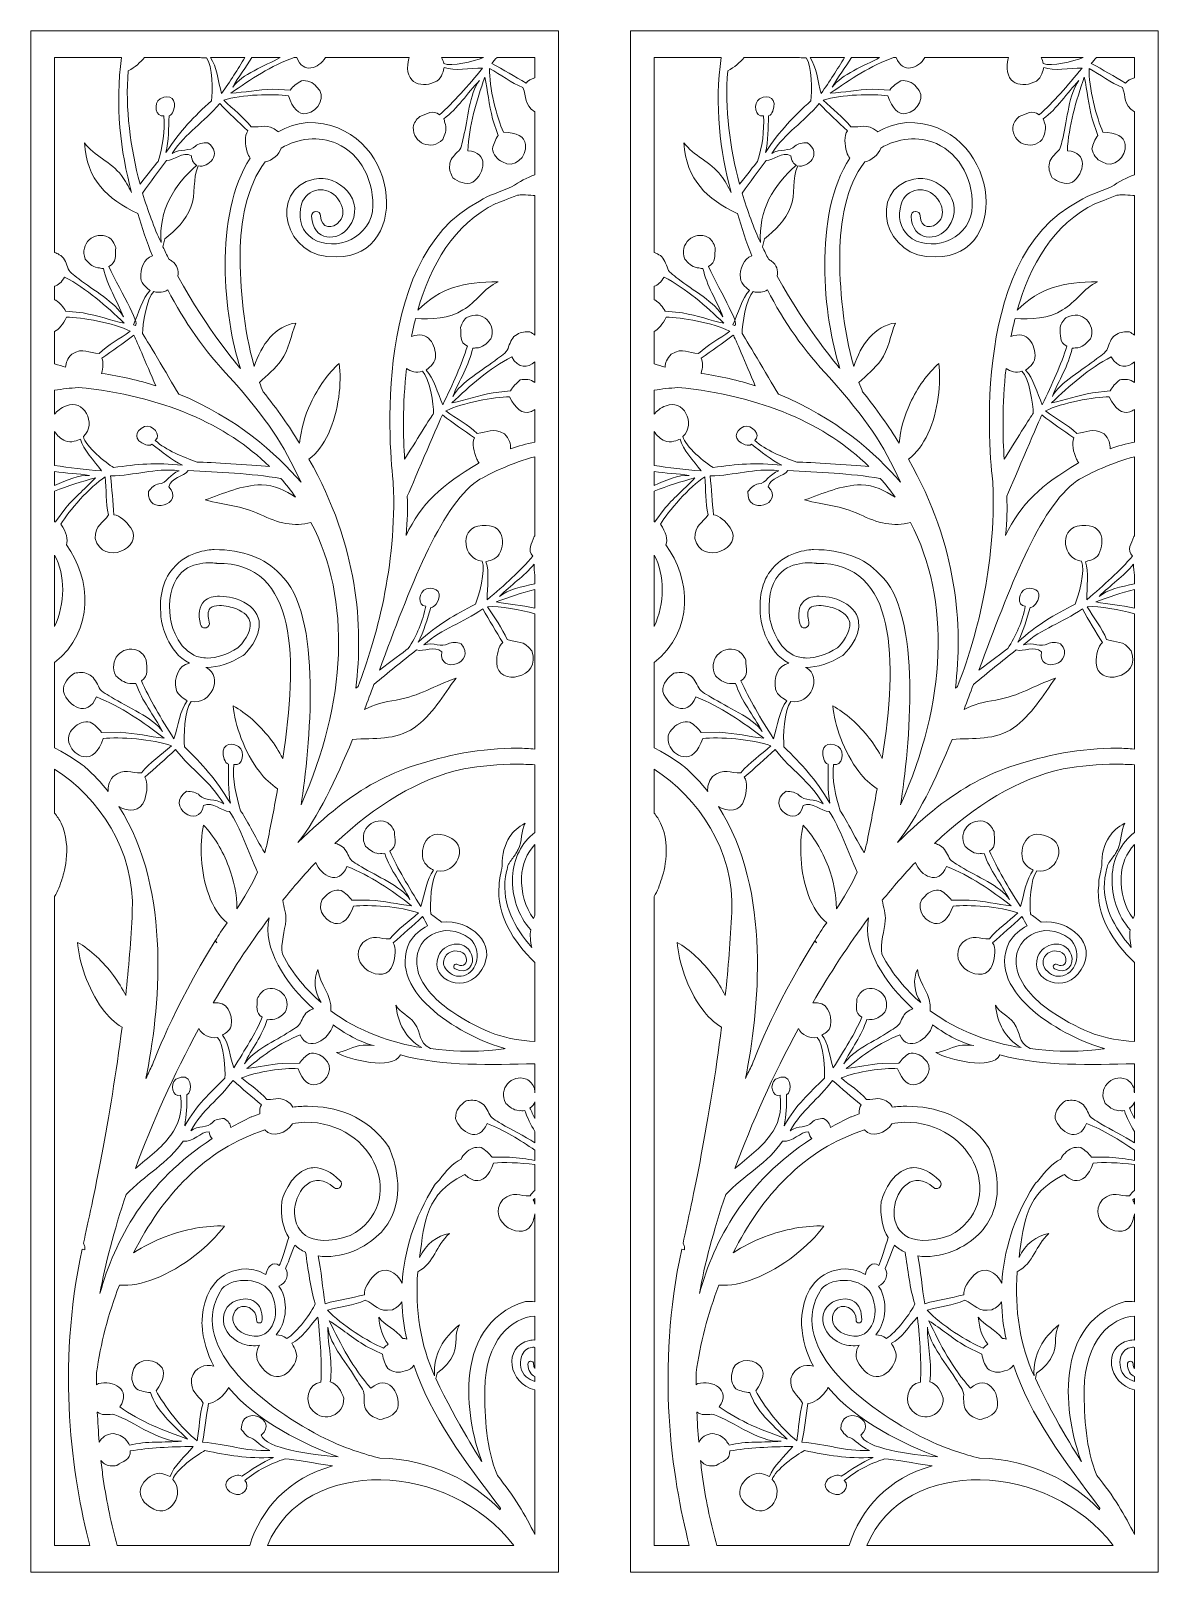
# Model space of a CAD drawing. Header units: centimetres. Extents: x -9.9 to 10.2, y -13.8 to 13.7.
import ezdxf

# ---------------------------------------------------------------- set-up
doc = ezdxf.new("R2010")
doc.units = ezdxf.units.CM
doc.header["$MEASUREMENT"] = 0
doc.layers.add('layer 1', color=7, linetype='Continuous')

msp = doc.modelspace()

# ---------------------------------------------------------------- linework, layer by layer
at = {"layer": 'layer 1', "color": 177, "lineweight": 9}
for points, knots in [([(-9.88544, 13.6521), (-9.88544, 13.6521), (-0.49982, 13.6521), (-0.49982, 13.6521), (-0.49982, 13.6521), (-0.49982, 13.6521), (-0.49982, -13.77468), (-0.49982, -13.77468), (-0.49982, -13.77468), (-0.49982, -13.77468), (-9.88544, -13.77468), (-9.88544, -13.77468), (-9.88544, -13.77468), (-9.88544, -13.77468), (-9.88544, 13.6521), (-9.88544, 13.6521)], [0, 0, 0, 0, 0.2, 0.2, 0.2, 0.2, 0.4, 0.4, 0.4, 0.4, 0.6, 0.6, 0.6, 0.6, 1, 1, 1, 1]), ([(-8.27147, 13.17706), (-8.27147, 13.17706), (-9.46307, 13.17706), (-9.46307, 13.17706), (-9.46307, 13.17706), (-9.46307, 13.17706), (-9.46307, 9.70541), (-9.46307, 9.70541), (-9.46307, 9.70541), (-9.43426, 9.69881), (-9.4066, 9.68772), (-9.38205, 9.66905), (-9.38205, 9.66905), (-9.29676, 9.62895), (-9.2661, 9.53621), (-9.23209, 9.45049), (-9.23209, 9.45049), (-9.21351, 9.35648), (-9.13095, 9.31614), (-9.03339, 9.23797), (-9.03339, 9.23797), (-8.78378, 9.03802), (-8.37556, 8.82409), (-8.24009, 8.56237), (-8.24009, 8.56237), (-8.35038, 8.852), (-8.53073, 9.11825), (-8.59415, 9.42401), (-8.59415, 9.42401), (-8.64222, 9.42214), (-8.64861, 9.43483), (-8.69604, 9.43266), (-8.69604, 9.43266), (-8.80525, 9.46159), (-8.85692, 9.52149), (-8.91743, 9.59048), (-8.91743, 9.59048), (-9.02466, 9.85769), (-8.76054, 10.10731), (-8.50063, 9.97644), (-8.50063, 9.97644), (-8.44058, 9.94069), (-8.40114, 9.87125), (-8.37667, 9.79418), (-8.37667, 9.79418), (-8.39133, 9.65257), (-8.35126, 9.52976), (-8.49899, 9.45897), (-8.49899, 9.45897), (-8.27446, 8.98539), (-7.8783, 8.33054), (-8.06056, 8.41908), (-8.06056, 8.41908), (-7.96982, 8.62088), (-7.90141, 8.89809), (-7.76503, 9.03157), (-7.76503, 9.03157), (-7.79586, 9.06193), (-7.91972, 9.1394), (-7.92968, 9.25199), (-7.92968, 9.25199), (-7.9443, 9.41758), (-7.87141, 9.59969), (-7.72458, 9.64842), (-7.72458, 9.64842), (-7.8232, 9.89455), (-7.90841, 10.14549), (-7.9805, 10.39951), (-7.9805, 10.39951), (-7.9805, 10.39951), (-7.98444, 10.39951), (-7.98444, 10.39951), (-7.98444, 10.39951), (-8.52755, 10.66393), (-8.89105, 10.99526), (-8.93353, 11.66149), (-8.93353, 11.66149), (-8.76596, 11.42924), (-8.45505, 11.31617), (-8.2752, 11.08004), (-8.2752, 11.08004), (-8.20263, 10.98319), (-8.14806, 10.87996), (-8.09357, 10.777), (-8.09357, 10.777), (-8.29396, 11.51233), (-8.38986, 12.32777), (-8.27147, 13.17706)], [0, 0, 0, 0, 0.04347826, 0.04347826, 0.04347826, 0.04347826, 0.08695652, 0.08695652, 0.08695652, 0.08695652, 0.13043478, 0.13043478, 0.13043478, 0.13043478, 0.17391304, 0.17391304, 0.17391304, 0.17391304, 0.2173913, 0.2173913, 0.2173913, 0.2173913, 0.26086957, 0.26086957, 0.26086957, 0.26086957, 0.30434783, 0.30434783, 0.30434783, 0.30434783, 0.34782609, 0.34782609, 0.34782609, 0.34782609, 0.39130435, 0.39130435, 0.39130435, 0.39130435, 0.43478261, 0.43478261, 0.43478261, 0.43478261, 0.47826087, 0.47826087, 0.47826087, 0.47826087, 0.52173913, 0.52173913, 0.52173913, 0.52173913, 0.56521739, 0.56521739, 0.56521739, 0.56521739, 0.60869565, 0.60869565, 0.60869565, 0.60869565, 0.65217391, 0.65217391, 0.65217391, 0.65217391, 0.69565217, 0.69565217, 0.69565217, 0.69565217, 0.73913043, 0.73913043, 0.73913043, 0.73913043, 0.7826087, 0.7826087, 0.7826087, 0.7826087, 0.82608696, 0.82608696, 0.82608696, 0.82608696, 0.86956522, 0.86956522, 0.86956522, 0.86956522, 0.91304348, 0.91304348, 0.91304348, 0.91304348, 1, 1, 1, 1]), ([(-6.87639, 13.17706), (-6.87639, 13.17706), (-7.86375, 13.17706), (-7.86375, 13.17706), (-7.86375, 13.17706), (-7.93967, 13.08716), (-8.03174, 13.00586), (-8.15487, 12.93952), (-8.15487, 12.93952), (-8.20809, 12.26805), (-8.11505, 11.56444), (-7.94307, 10.92542), (-7.94307, 10.92542), (-7.80841, 11.09838), (-7.68689, 11.25211), (-7.62289, 11.32906), (-7.62289, 11.32906), (-7.5405, 11.58472), (-7.49892, 11.87738), (-7.51909, 12.13997), (-7.51909, 12.13997), (-7.67091, 12.10355), (-7.70907, 12.36425), (-7.58643, 12.44396), (-7.58643, 12.44396), (-7.41079, 12.53271), (-7.27426, 12.4397), (-7.35205, 12.221), (-7.35205, 12.221), (-7.37408, 12.17819), (-7.38578, 12.15569), (-7.42793, 12.14031), (-7.42793, 12.14031), (-7.4363, 11.92199), (-7.43433, 11.69958), (-7.48226, 11.48524), (-7.48226, 11.48524), (-7.22367, 11.88488), (-6.9842, 12.12345), (-6.67533, 12.40735), (-6.67533, 12.40735), (-6.65182, 12.55757), (-6.65264, 13.0385), (-6.76163, 13.17233), (-6.76163, 13.17233), (-6.8023, 13.16686), (-6.84071, 13.16897), (-6.87639, 13.17706)], [0, 0, 0, 0, 0.07692308, 0.07692308, 0.07692308, 0.07692308, 0.15384615, 0.15384615, 0.15384615, 0.15384615, 0.23076923, 0.23076923, 0.23076923, 0.23076923, 0.30769231, 0.30769231, 0.30769231, 0.30769231, 0.38461538, 0.38461538, 0.38461538, 0.38461538, 0.46153846, 0.46153846, 0.46153846, 0.46153846, 0.53846154, 0.53846154, 0.53846154, 0.53846154, 0.61538462, 0.61538462, 0.61538462, 0.61538462, 0.69230769, 0.69230769, 0.69230769, 0.69230769, 0.76923077, 0.76923077, 0.76923077, 0.76923077, 0.84615385, 0.84615385, 0.84615385, 0.84615385, 1, 1, 1, 1]), ([(-6.08056, 13.17706), (-6.08056, 13.17706), (-6.6909, 13.17706), (-6.6909, 13.17706), (-6.6909, 13.17706), (-6.5792, 13.02484), (-6.55278, 12.7456), (-6.49391, 12.53585), (-6.49391, 12.53585), (-6.34165, 12.75436), (-6.20127, 12.96952), (-6.08056, 13.17706)], [0, 0, 0, 0, 0.25, 0.25, 0.25, 0.25, 0.5, 0.5, 0.5, 0.5, 1, 1, 1, 1]), ([(-3.16004, 13.17706), (-3.16004, 13.17706), (-4.64641, 13.17706), (-4.64641, 13.17706), (-4.64641, 13.17706), (-4.76909, 12.98044), (-5.03967, 12.87918), (-5.15809, 13.17706), (-5.15809, 13.17706), (-5.15809, 13.17706), (-5.20444, 13.17706), (-5.20444, 13.17706), (-5.20444, 13.17706), (-5.60789, 13.03187), (-5.97831, 12.78994), (-6.32958, 12.54122), (-6.32958, 12.54122), (-6.07853, 12.55734), (-5.8537, 12.60595), (-5.58254, 12.61284), (-5.58254, 12.61284), (-5.58254, 12.61284), (-5.27269, 12.59897), (-5.27269, 12.59897), (-5.27269, 12.59897), (-5.21917, 12.66843), (-5.15375, 12.72027), (-5.07447, 12.76422), (-5.07447, 12.76422), (-4.9755, 12.7779), (-4.86622, 12.73929), (-4.80331, 12.65653), (-4.80331, 12.65653), (-4.61671, 12.49844), (-4.76998, 12.21422), (-4.98508, 12.17926), (-4.98508, 12.17926), (-5.12249, 12.15709), (-5.23399, 12.27197), (-5.30519, 12.49657), (-5.30519, 12.49657), (-5.5672, 12.53456), (-6.14572, 12.51966), (-6.45445, 12.41746), (-6.45445, 12.41746), (-6.29109, 12.25581), (-6.10404, 12.1238), (-5.96795, 11.94402), (-5.96795, 11.94402), (-5.78356, 11.92475), (-5.68249, 12.01977), (-5.49166, 11.86174), (-5.49166, 11.86174), (-5.49018, 11.85973), (-5.48887, 11.85773), (-5.48743, 11.85572), (-5.48743, 11.85572), (-5.33822, 11.93936), (-5.16783, 11.99668), (-4.97394, 12.02202), (-4.97394, 12.02202), (-3.33583, 12.03684), (-3.06377, 9.6225), (-4.45709, 9.62948), (-4.45709, 9.62948), (-5.38121, 9.57403), (-5.68049, 10.83088), (-4.84586, 11.01485), (-4.84586, 11.01485), (-4.42766, 11.107), (-3.89173, 10.63017), (-4.23362, 10.1544), (-4.23362, 10.1544), (-4.41907, 9.8964), (-4.86963, 9.89938), (-4.89305, 10.35309), (-4.89305, 10.35309), (-4.89522, 10.39951), (-4.8608, 10.43786), (-4.81851, 10.43982), (-4.81851, 10.43982), (-4.81724, 10.44001), (-4.81591, 10.44001), (-4.81482, 10.44001), (-4.81482, 10.44001), (-4.77012, 10.44001), (-4.73551, 10.40433), (-4.73354, 10.36115), (-4.73354, 10.36115), (-4.72724, 10.13463), (-4.5158, 10.11033), (-4.39044, 10.26824), (-4.39044, 10.26824), (-4.31769, 10.35919), (-4.31769, 10.48032), (-4.38822, 10.60739), (-4.38822, 10.60739), (-4.47674, 10.76803), (-4.61831, 10.82387), (-4.73393, 10.82387), (-4.73393, 10.82387), (-4.74754, 10.82387), (-4.76115, 10.82306), (-4.77405, 10.82146), (-4.77405, 10.82146), (-4.91734, 10.80549), (-5.02843, 10.71042), (-5.07092, 10.56714), (-5.07092, 10.56714), (-5.13534, 10.3511), (-5.08892, 10.15129), (-4.94361, 10.00775), (-4.94361, 10.00775), (-4.58085, 9.68424), (-3.89777, 9.9179), (-3.81129, 10.4339), (-3.81129, 10.4339), (-3.75862, 10.97925), (-4.02598, 11.46161), (-4.44451, 11.64605), (-4.44451, 11.64605), (-4.76451, 11.78706), (-5.1375, 11.74384), (-5.4321, 11.56519), (-5.4321, 11.56519), (-5.4732, 11.44237), (-5.5928, 11.34892), (-5.71627, 11.31872), (-5.71627, 11.31872), (-6.05509, 10.90417), (-6.15923, 10.19388), (-6.1635, 9.71013), (-6.1635, 9.71013), (-6.16668, 9.07604), (-6.10089, 8.33301), (-5.9121, 7.68015), (-5.9121, 7.68015), (-5.79396, 8.05969), (-5.53398, 8.41117), (-5.1731, 8.45302), (-5.1731, 8.45302), (-5.26202, 8.228), (-5.29343, 7.97998), (-5.43245, 7.78652), (-5.43245, 7.78652), (-5.53666, 7.64294), (-5.68689, 7.5195), (-5.81978, 7.39622), (-5.81978, 7.39622), (-5.79931, 7.34001), (-5.77781, 7.28474), (-5.75515, 7.23065), (-5.75515, 7.23065), (-5.50612, 6.9202), (-5.29099, 6.61426), (-5.10559, 6.31372), (-5.10559, 6.31372), (-5.0856, 6.55409), (-5.01362, 6.79951), (-4.90852, 7.02597), (-4.90852, 7.02597), (-4.7782, 7.30681), (-4.59694, 7.5583), (-4.40129, 7.7352), (-4.40129, 7.7352), (-4.35464, 7.39877), (-4.4091, 6.88214), (-4.59421, 6.48319), (-4.59421, 6.48319), (-4.68025, 6.29782), (-4.79442, 6.13773), (-4.93981, 6.03265), (-4.93981, 6.03265), (-4.06031, 4.46923), (-3.97293, 3.06435), (-4.10513, 1.95773), (-4.10513, 1.95773), (-4.10513, 1.95773), (-4.06619, 1.98783), (-4.06619, 1.98783), (-4.06619, 1.98783), (-3.74875, 2.81233), (-3.37806, 4.11287), (-3.4393, 5.604), (-3.4393, 5.604), (-3.4575, 5.76763), (-3.93535, 9.5905), (-1.90811, 10.62025), (-1.90811, 10.62025), (-1.73024, 10.74139), (-1.56317, 10.77224), (-1.33735, 10.87431), (-1.33735, 10.87431), (-1.19705, 10.96872), (-1.05965, 11.03941), (-0.9222, 11.0883), (-0.9222, 11.0883), (-0.9222, 11.0883), (-0.9222, 12.20912), (-0.9222, 12.20912), (-0.9222, 12.20912), (-1.12721, 12.34901), (-1.06401, 12.47323), (-1.13422, 12.64578), (-1.13422, 12.64578), (-1.34617, 12.72695), (-1.52621, 12.87078), (-1.72825, 12.98339), (-1.72825, 12.98339), (-1.74052, 12.65629), (-1.59278, 12.09286), (-1.4826, 11.85021), (-1.4826, 11.85021), (-1.24554, 11.84432), (-1.10321, 11.76874), (-1.08614, 11.62969), (-1.08614, 11.62969), (-1.05964, 11.41194), (-1.29145, 11.18413), (-1.49657, 11.32018), (-1.49657, 11.32018), (-1.59422, 11.35782), (-1.66218, 11.45263), (-1.67669, 11.55214), (-1.67669, 11.55214), (-1.65641, 11.64111), (-1.62465, 11.71887), (-1.5725, 11.79008), (-1.5725, 11.79008), (-1.5725, 11.79008), (-1.67275, 12.08574), (-1.67275, 12.08574), (-1.67275, 12.08574), (-1.74208, 12.34979), (-1.75812, 12.58077), (-1.81291, 12.82798), (-1.81291, 12.82798), (-1.95966, 12.40493), (-2.09369, 11.96411), (-2.11462, 11.51859), (-2.11462, 11.51859), (-1.73234, 11.49241), (-1.80941, 11.11507), (-2.02595, 10.9593), (-2.02595, 10.9593), (-2.16013, 10.90158), (-2.28451, 10.96853), (-2.3836, 11.03707), (-2.3836, 11.03707), (-2.41264, 11.10386), (-2.45536, 11.18339), (-2.4371, 11.26541), (-2.4371, 11.26541), (-2.43631, 11.35966), (-2.36486, 11.42629), (-2.30121, 11.49301), (-2.30121, 11.49301), (-2.22357, 11.54917), (-2.22143, 11.64104), (-2.19118, 11.76233), (-2.19118, 11.76233), (-2.11383, 12.07266), (-2.09009, 12.53292), (-1.90891, 12.76537), (-1.90891, 12.76537), (-2.12596, 12.54413), (-2.29248, 12.26901), (-2.54376, 12.08363), (-2.54376, 12.08363), (-2.52195, 12.04073), (-2.53082, 12.02964), (-2.50903, 11.98746), (-2.50903, 11.98746), (-2.48966, 11.87613), (-2.5225, 11.80417), (-2.55989, 11.72034), (-2.55989, 11.72034), (-2.75783, 11.51127), (-3.09498, 11.64691), (-3.08471, 11.93771), (-3.08471, 11.93771), (-3.07732, 12.00722), (-3.03073, 12.07207), (-2.97092, 12.1265), (-2.97092, 12.1265), (-2.83615, 12.17238), (-2.74132, 12.26009), (-2.61527, 12.15548), (-2.61527, 12.15548), (-2.36577, 12.38419), (-2.10965, 12.67191), (-1.85378, 12.98836), (-1.85378, 12.98836), (-2.07503, 12.98646), (-2.35546, 12.93275), (-2.53373, 13.00086), (-2.53373, 13.00086), (-2.54842, 12.96017), (-2.56705, 12.81527), (-2.66516, 12.75917), (-2.66516, 12.75917), (-2.89738, 12.62644), (-3.26322, 12.68158), (-3.17153, 13.13464), (-3.17153, 13.13464), (-3.16866, 13.14958), (-3.16479, 13.16371), (-3.16004, 13.17706)], [0, 0, 0, 0, 0.01282051, 0.01282051, 0.01282051, 0.01282051, 0.02564103, 0.02564103, 0.02564103, 0.02564103, 0.03846154, 0.03846154, 0.03846154, 0.03846154, 0.05128205, 0.05128205, 0.05128205, 0.05128205, 0.06410256, 0.06410256, 0.06410256, 0.06410256, 0.07692308, 0.07692308, 0.07692308, 0.07692308, 0.08974359, 0.08974359, 0.08974359, 0.08974359, 0.1025641, 0.1025641, 0.1025641, 0.1025641, 0.11538462, 0.11538462, 0.11538462, 0.11538462, 0.12820513, 0.12820513, 0.12820513, 0.12820513, 0.14102564, 0.14102564, 0.14102564, 0.14102564, 0.15384615, 0.15384615, 0.15384615, 0.15384615, 0.16666667, 0.16666667, 0.16666667, 0.16666667, 0.17948718, 0.17948718, 0.17948718, 0.17948718, 0.19230769, 0.19230769, 0.19230769, 0.19230769, 0.20512821, 0.20512821, 0.20512821, 0.20512821, 0.21794872, 0.21794872, 0.21794872, 0.21794872, 0.23076923, 0.23076923, 0.23076923, 0.23076923, 0.24358974, 0.24358974, 0.24358974, 0.24358974, 0.25641026, 0.25641026, 0.25641026, 0.25641026, 0.26923077, 0.26923077, 0.26923077, 0.26923077, 0.28205128, 0.28205128, 0.28205128, 0.28205128, 0.29487179, 0.29487179, 0.29487179, 0.29487179, 0.30769231, 0.30769231, 0.30769231, 0.30769231, 0.32051282, 0.32051282, 0.32051282, 0.32051282, 0.33333333, 0.33333333, 0.33333333, 0.33333333, 0.34615385, 0.34615385, 0.34615385, 0.34615385, 0.35897436, 0.35897436, 0.35897436, 0.35897436, 0.37179487, 0.37179487, 0.37179487, 0.37179487, 0.38461538, 0.38461538, 0.38461538, 0.38461538, 0.3974359, 0.3974359, 0.3974359, 0.3974359, 0.41025641, 0.41025641, 0.41025641, 0.41025641, 0.42307692, 0.42307692, 0.42307692, 0.42307692, 0.43589744, 0.43589744, 0.43589744, 0.43589744, 0.44871795, 0.44871795, 0.44871795, 0.44871795, 0.46153846, 0.46153846, 0.46153846, 0.46153846, 0.47435897, 0.47435897, 0.47435897, 0.47435897, 0.48717949, 0.48717949, 0.48717949, 0.48717949, 0.5, 0.5, 0.5, 0.5, 0.51282051, 0.51282051, 0.51282051, 0.51282051, 0.52564103, 0.52564103, 0.52564103, 0.52564103, 0.53846154, 0.53846154, 0.53846154, 0.53846154, 0.55128205, 0.55128205, 0.55128205, 0.55128205, 0.56410256, 0.56410256, 0.56410256, 0.56410256, 0.57692308, 0.57692308, 0.57692308, 0.57692308, 0.58974359, 0.58974359, 0.58974359, 0.58974359, 0.6025641, 0.6025641, 0.6025641, 0.6025641, 0.61538462, 0.61538462, 0.61538462, 0.61538462, 0.62820513, 0.62820513, 0.62820513, 0.62820513, 0.64102564, 0.64102564, 0.64102564, 0.64102564, 0.65384615, 0.65384615, 0.65384615, 0.65384615, 0.66666667, 0.66666667, 0.66666667, 0.66666667, 0.67948718, 0.67948718, 0.67948718, 0.67948718, 0.69230769, 0.69230769, 0.69230769, 0.69230769, 0.70512821, 0.70512821, 0.70512821, 0.70512821, 0.71794872, 0.71794872, 0.71794872, 0.71794872, 0.73076923, 0.73076923, 0.73076923, 0.73076923, 0.74358974, 0.74358974, 0.74358974, 0.74358974, 0.75641026, 0.75641026, 0.75641026, 0.75641026, 0.76923077, 0.76923077, 0.76923077, 0.76923077, 0.78205128, 0.78205128, 0.78205128, 0.78205128, 0.79487179, 0.79487179, 0.79487179, 0.79487179, 0.80769231, 0.80769231, 0.80769231, 0.80769231, 0.82051282, 0.82051282, 0.82051282, 0.82051282, 0.83333333, 0.83333333, 0.83333333, 0.83333333, 0.84615385, 0.84615385, 0.84615385, 0.84615385, 0.85897436, 0.85897436, 0.85897436, 0.85897436, 0.87179487, 0.87179487, 0.87179487, 0.87179487, 0.88461538, 0.88461538, 0.88461538, 0.88461538, 0.8974359, 0.8974359, 0.8974359, 0.8974359, 0.91025641, 0.91025641, 0.91025641, 0.91025641, 0.92307692, 0.92307692, 0.92307692, 0.92307692, 0.93589744, 0.93589744, 0.93589744, 0.93589744, 0.94871795, 0.94871795, 0.94871795, 0.94871795, 0.96153846, 0.96153846, 0.96153846, 0.96153846, 0.97435897, 0.97435897, 0.97435897, 0.97435897, 1, 1, 1, 1]), ([(-5.45257, 13.17706), (-5.45257, 13.17706), (-5.9538, 13.17706), (-5.9538, 13.17706), (-5.9538, 13.17706), (-6.06187, 12.99822), (-6.19411, 12.83182), (-6.29639, 12.65017), (-6.29639, 12.65017), (-6.13188, 12.87745), (-5.72776, 13.02468), (-5.45257, 13.17706)], [0, 0, 0, 0, 0.25, 0.25, 0.25, 0.25, 0.5, 0.5, 0.5, 0.5, 1, 1, 1, 1]), ([(-1.8349, 13.17706), (-1.8349, 13.17706), (-2.5801, 13.17706), (-2.5801, 13.17706), (-2.5801, 13.17706), (-2.56266, 13.14515), (-2.55012, 13.10906), (-2.5441, 13.06877), (-2.5441, 13.06877), (-2.40118, 13.00813), (-2.01446, 13.10872), (-1.8349, 13.17706)], [0, 0, 0, 0, 0.25, 0.25, 0.25, 0.25, 0.5, 0.5, 0.5, 0.5, 1, 1, 1, 1]), ([(-0.9222, 13.17706), (-0.9222, 13.17706), (-1.59399, 13.17706), (-1.59399, 13.17706), (-1.59399, 13.17706), (-1.62931, 13.14233), (-1.66467, 13.10675), (-1.6894, 13.0699), (-1.6894, 13.0699), (-1.47786, 12.95983), (-1.28337, 12.83918), (-1.07953, 12.72322), (-1.07953, 12.72322), (-1.04681, 12.76573), (-0.98947, 12.79524), (-0.9222, 12.81401), (-0.9222, 12.81401), (-0.9222, 12.81401), (-0.9222, 13.17706), (-0.9222, 13.17706)], [0, 0, 0, 0, 0.16666667, 0.16666667, 0.16666667, 0.16666667, 0.33333333, 0.33333333, 0.33333333, 0.33333333, 0.5, 0.5, 0.5, 0.5, 0.66666667, 0.66666667, 0.66666667, 0.66666667, 1, 1, 1, 1]), ([(-6.90934, 11.25085), (-7.01456, 11.02398), (-6.9452, 10.74297), (-7.03762, 10.51314), (-7.03762, 10.51314), (-7.12831, 10.28287), (-7.31019, 10.10123), (-7.50187, 9.95377), (-7.50187, 9.95377), (-7.50187, 9.95377), (-7.53627, 9.80831), (-7.53627, 9.80831), (-7.53627, 9.80831), (-7.50143, 9.73441), (-7.46603, 9.66195), (-7.43031, 9.59087), (-7.43031, 9.59087), (-7.41293, 9.58027), (-7.39516, 9.56839), (-7.37696, 9.5551), (-7.37696, 9.5551), (-7.28227, 9.4874), (-7.25409, 9.38646), (-7.27212, 9.28911), (-7.27212, 9.28911), (-6.73724, 8.30937), (-6.18114, 7.67087), (-6.16724, 7.65336), (-6.16724, 7.65336), (-6.16724, 7.65336), (-6.15918, 7.6453), (-6.15918, 7.6453), (-6.15918, 7.6453), (-6.45355, 8.53517), (-6.64246, 10.39647), (-5.98272, 11.38586), (-5.98272, 11.38586), (-6.0068, 11.41335), (-6.02608, 11.44856), (-6.03848, 11.49266), (-6.03848, 11.49266), (-6.0765, 11.62819), (-6.08795, 11.78689), (-6.0267, 11.87042), (-6.0267, 11.87042), (-6.19377, 12.03284), (-6.36269, 12.18504), (-6.52624, 12.35643), (-6.52624, 12.35643), (-6.81884, 12.00786), (-7.1205, 11.85454), (-7.37127, 11.468), (-7.37127, 11.468), (-7.22172, 11.56455), (-7.05461, 11.49626), (-6.95962, 11.59863), (-6.95962, 11.59863), (-6.90721, 11.64824), (-6.82176, 11.66095), (-6.73827, 11.65929), (-6.73827, 11.65929), (-6.46428, 11.4671), (-6.73387, 11.20123), (-6.90934, 11.25085)], [0, 0, 0, 0, 0.05882353, 0.05882353, 0.05882353, 0.05882353, 0.11764706, 0.11764706, 0.11764706, 0.11764706, 0.17647059, 0.17647059, 0.17647059, 0.17647059, 0.23529412, 0.23529412, 0.23529412, 0.23529412, 0.29411765, 0.29411765, 0.29411765, 0.29411765, 0.35294118, 0.35294118, 0.35294118, 0.35294118, 0.41176471, 0.41176471, 0.41176471, 0.41176471, 0.47058824, 0.47058824, 0.47058824, 0.47058824, 0.52941176, 0.52941176, 0.52941176, 0.52941176, 0.58823529, 0.58823529, 0.58823529, 0.58823529, 0.64705882, 0.64705882, 0.64705882, 0.64705882, 0.70588235, 0.70588235, 0.70588235, 0.70588235, 0.76470588, 0.76470588, 0.76470588, 0.76470588, 0.82352941, 0.82352941, 0.82352941, 0.82352941, 0.88235294, 0.88235294, 0.88235294, 0.88235294, 1, 1, 1, 1]), ([(-7.89804, 10.76566), (-7.80472, 10.44874), (-7.69274, 10.15035), (-7.57068, 9.88304), (-7.57068, 9.88304), (-7.61329, 10.44681), (-7.33994, 10.91695), (-6.93208, 11.25933), (-6.93208, 11.25933), (-6.98192, 11.28289), (-7.02076, 11.33639), (-7.03118, 11.43063), (-7.03118, 11.43063), (-7.18857, 11.51069), (-7.33836, 11.33741), (-7.47335, 11.34554), (-7.47335, 11.34554), (-7.61493, 11.15469), (-7.75856, 10.96171), (-7.89804, 10.76566)], [0, 0, 0, 0, 0.16666667, 0.16666667, 0.16666667, 0.16666667, 0.33333333, 0.33333333, 0.33333333, 0.33333333, 0.5, 0.5, 0.5, 0.5, 0.66666667, 0.66666667, 0.66666667, 0.66666667, 1, 1, 1, 1]), ([(-0.9222, 8.23815), (-0.9222, 8.23815), (-0.9222, 10.72357), (-0.9222, 10.72357), (-0.9222, 10.72357), (-0.9222, 10.72357), (-0.94979, 10.72466), (-0.94979, 10.72466), (-0.94979, 10.72466), (-1.01154, 10.72861), (-1.07247, 10.73166), (-1.13383, 10.73166), (-1.13383, 10.73166), (-1.16645, 10.73166), (-1.19934, 10.73078), (-1.23241, 10.72861), (-1.23241, 10.72861), (-1.38796, 10.66393), (-1.57971, 10.59538), (-1.61405, 10.57916), (-1.61405, 10.57916), (-2.36315, 10.21788), (-2.77703, 9.48086), (-3.00532, 8.68115), (-3.00532, 8.68115), (-2.59933, 9.09304), (-2.18545, 9.17782), (-1.57575, 9.18813), (-1.57575, 9.18813), (-1.83008, 9.07092), (-1.96332, 8.82246), (-2.20167, 8.68534), (-2.20167, 8.68534), (-2.43024, 8.53284), (-2.77823, 8.51064), (-3.04266, 8.53595), (-3.04266, 8.53595), (-3.07078, 8.42768), (-3.09546, 8.3188), (-3.11713, 8.21004), (-3.11713, 8.21004), (-2.82557, 8.33457), (-2.67101, 8.06712), (-2.69171, 7.83274), (-2.69171, 7.83274), (-2.70167, 7.72015), (-2.82554, 7.64268), (-2.85636, 7.61231), (-2.85636, 7.61231), (-2.71999, 7.47882), (-2.65158, 7.20163), (-2.56083, 6.99983), (-2.56083, 6.99983), (-2.3803, 7.36454), (-2.22593, 7.71745), (-2.12241, 8.0397), (-2.12241, 8.0397), (-2.27013, 8.11049), (-2.23006, 8.2333), (-2.24472, 8.37491), (-2.24472, 8.37491), (-2.22026, 8.452), (-2.18082, 8.52142), (-2.12078, 8.55719), (-2.12078, 8.55719), (-1.86087, 8.68804), (-1.59674, 8.43842), (-1.70396, 8.17123), (-1.70396, 8.17123), (-1.76447, 8.10224), (-1.81615, 8.04233), (-1.92536, 8.01339), (-1.92536, 8.01339), (-1.9728, 8.01557), (-1.97918, 8.00288), (-2.02725, 8.00477), (-2.02725, 8.00477), (-2.09065, 7.69899), (-2.271, 7.43275), (-2.3813, 7.1431), (-2.3813, 7.1431), (-2.24584, 7.40483), (-1.83762, 7.61876), (-1.58802, 7.81873), (-1.58802, 7.81873), (-1.49046, 7.89689), (-1.4079, 7.93722), (-1.38932, 8.03124), (-1.38932, 8.03124), (-1.3553, 8.11694), (-1.32462, 8.2097), (-1.23934, 8.2498), (-1.23934, 8.2498), (-1.17247, 8.30066), (-1.08236, 8.29509), (-1.00954, 8.29662), (-1.00954, 8.29662), (-0.98026, 8.27929), (-0.95027, 8.26009), (-0.9222, 8.23815)], [0, 0, 0, 0, 0.03846154, 0.03846154, 0.03846154, 0.03846154, 0.07692308, 0.07692308, 0.07692308, 0.07692308, 0.11538462, 0.11538462, 0.11538462, 0.11538462, 0.15384615, 0.15384615, 0.15384615, 0.15384615, 0.19230769, 0.19230769, 0.19230769, 0.19230769, 0.23076923, 0.23076923, 0.23076923, 0.23076923, 0.26923077, 0.26923077, 0.26923077, 0.26923077, 0.30769231, 0.30769231, 0.30769231, 0.30769231, 0.34615385, 0.34615385, 0.34615385, 0.34615385, 0.38461538, 0.38461538, 0.38461538, 0.38461538, 0.42307692, 0.42307692, 0.42307692, 0.42307692, 0.46153846, 0.46153846, 0.46153846, 0.46153846, 0.5, 0.5, 0.5, 0.5, 0.53846154, 0.53846154, 0.53846154, 0.53846154, 0.57692308, 0.57692308, 0.57692308, 0.57692308, 0.61538462, 0.61538462, 0.61538462, 0.61538462, 0.65384615, 0.65384615, 0.65384615, 0.65384615, 0.69230769, 0.69230769, 0.69230769, 0.69230769, 0.73076923, 0.73076923, 0.73076923, 0.73076923, 0.76923077, 0.76923077, 0.76923077, 0.76923077, 0.80769231, 0.80769231, 0.80769231, 0.80769231, 0.84615385, 0.84615385, 0.84615385, 0.84615385, 0.88461538, 0.88461538, 0.88461538, 0.88461538, 0.92307692, 0.92307692, 0.92307692, 0.92307692, 1, 1, 1, 1]), ([(-9.46307, 9.10861), (-9.46307, 9.10861), (-9.46307, 8.86433), (-9.46307, 8.86433), (-9.46307, 8.86433), (-9.45506, 8.86269), (-9.44715, 8.86071), (-9.43935, 8.85841), (-9.43935, 8.85841), (-9.367, 8.8028), (-9.30962, 8.74144), (-9.26672, 8.66431), (-9.26672, 8.66431), (-9.26672, 8.66431), (-8.95623, 8.63184), (-8.95623, 8.63184), (-8.95623, 8.63184), (-8.68735, 8.58447), (-8.47082, 8.50251), (-8.22334, 8.44896), (-8.22334, 8.44896), (-8.54634, 8.75912), (-8.8908, 9.06509), (-9.28682, 9.27029), (-9.28682, 9.27029), (-9.3384, 9.17575), (-9.4, 9.1258), (-9.46307, 9.10861)], [0, 0, 0, 0, 0.125, 0.125, 0.125, 0.125, 0.25, 0.25, 0.25, 0.25, 0.375, 0.375, 0.375, 0.375, 0.5, 0.5, 0.5, 0.5, 0.625, 0.625, 0.625, 0.625, 0.75, 0.75, 0.75, 0.75, 1, 1, 1, 1]), ([(-7.25411, 7.18831), (-6.23149, 6.77217), (-5.52357, 6.13204), (-5.08103, 5.61825), (-5.08103, 5.61825), (-5.40201, 6.31672), (-5.67254, 6.72272), (-6.34493, 7.48579), (-6.34493, 7.48579), (-6.79402, 7.95247), (-7.16027, 8.47936), (-7.44875, 9.04215), (-7.44875, 9.04215), (-7.51978, 9.00145), (-7.60644, 8.98573), (-7.69902, 9.01263), (-7.69902, 9.01263), (-7.8275, 8.8957), (-7.90014, 8.41712), (-7.89916, 8.26406), (-7.89916, 8.26406), (-7.85888, 8.2142), (-7.44531, 7.51033), (-7.25411, 7.18831)], [0, 0, 0, 0, 0.14285714, 0.14285714, 0.14285714, 0.14285714, 0.28571429, 0.28571429, 0.28571429, 0.28571429, 0.42857143, 0.42857143, 0.42857143, 0.42857143, 0.57142857, 0.57142857, 0.57142857, 0.57142857, 0.71428571, 0.71428571, 0.71428571, 0.71428571, 1, 1, 1, 1]), ([(-9.46307, 8.30221), (-9.46307, 8.30221), (-9.46307, 7.7271), (-9.46307, 7.7271), (-9.46307, 7.7271), (-9.39, 7.70375), (-9.3242, 7.68361), (-9.26691, 7.66654), (-9.26691, 7.66654), (-9.26578, 7.74273), (-9.23421, 7.82263), (-9.15889, 7.89777), (-9.15889, 7.89777), (-8.94532, 8.02657), (-8.85892, 7.91688), (-8.6725, 7.90853), (-8.6725, 7.90853), (-8.51018, 8.06716), (-8.30427, 8.17063), (-8.11752, 8.30713), (-8.11752, 8.30713), (-8.40957, 8.45497), (-8.98319, 8.5562), (-9.24968, 8.55753), (-9.24968, 8.55753), (-9.31338, 8.42763), (-9.38588, 8.34065), (-9.46307, 8.30221)], [0, 0, 0, 0, 0.125, 0.125, 0.125, 0.125, 0.25, 0.25, 0.25, 0.25, 0.375, 0.375, 0.375, 0.375, 0.5, 0.5, 0.5, 0.5, 0.625, 0.625, 0.625, 0.625, 0.75, 0.75, 0.75, 0.75, 1, 1, 1, 1]), ([(-8.6291, 7.55672), (-8.28379, 7.50765), (-7.96269, 7.43228), (-7.66502, 7.33724), (-7.66502, 7.33724), (-7.8368, 7.74039), (-8.02798, 8.1912), (-8.05517, 8.23566), (-8.05517, 8.23566), (-8.24357, 8.08949), (-8.43445, 7.96323), (-8.625, 7.82649), (-8.625, 7.82649), (-8.58951, 7.75893), (-8.59878, 7.65714), (-8.6291, 7.55672)], [0, 0, 0, 0, 0.2, 0.2, 0.2, 0.2, 0.4, 0.4, 0.4, 0.4, 0.6, 0.6, 0.6, 0.6, 1, 1, 1, 1]), ([(-0.9222, 7.39473), (-0.9222, 7.39473), (-0.9222, 7.76428), (-0.9222, 7.76428), (-0.9222, 7.76428), (-1.04267, 7.65211), (-1.21541, 7.63261), (-1.33459, 7.85103), (-1.33459, 7.85103), (-1.73058, 7.64582), (-2.07505, 7.33985), (-2.39806, 7.02971), (-2.39806, 7.02971), (-2.15057, 7.08326), (-1.93404, 7.16521), (-1.66516, 7.21258), (-1.66516, 7.21258), (-1.66516, 7.21258), (-1.35466, 7.24506), (-1.35466, 7.24506), (-1.35466, 7.24506), (-1.31178, 7.32219), (-1.25439, 7.38354), (-1.18206, 7.43915), (-1.18206, 7.43915), (-1.09621, 7.46442), (-0.99606, 7.4497), (-0.9222, 7.39473)], [0, 0, 0, 0, 0.125, 0.125, 0.125, 0.125, 0.25, 0.25, 0.25, 0.25, 0.375, 0.375, 0.375, 0.375, 0.5, 0.5, 0.5, 0.5, 0.625, 0.625, 0.625, 0.625, 0.75, 0.75, 0.75, 0.75, 1, 1, 1, 1]), ([(-3.20481, 7.64382), (-3.27859, 6.9971), (-3.26253, 6.40312), (-3.23787, 6.02909), (-3.23787, 6.02909), (-3.0615, 6.31304), (-2.75959, 6.79857), (-2.72222, 6.8448), (-2.72222, 6.8448), (-2.72126, 6.99785), (-2.79391, 7.47644), (-2.92238, 7.59336), (-2.92238, 7.59336), (-3.02948, 7.56225), (-3.12857, 7.58818), (-3.20481, 7.64382)], [0, 0, 0, 0, 0.2, 0.2, 0.2, 0.2, 0.4, 0.4, 0.4, 0.4, 0.6, 0.6, 0.6, 0.6, 1, 1, 1, 1]), ([(-9.46307, 7.25847), (-9.46307, 7.25847), (-9.46307, 6.82901), (-9.46307, 6.82901), (-9.46307, 6.82901), (-9.4221, 6.88522), (-9.35405, 6.93784), (-9.25158, 6.98162), (-9.25158, 6.98162), (-8.95544, 7.1117), (-8.70123, 6.66546), (-8.95171, 6.43124), (-8.95171, 6.43124), (-8.91705, 6.26216), (-8.54516, 5.95722), (-8.41396, 5.88037), (-8.41396, 5.88037), (-7.99869, 5.9399), (-7.66242, 5.97437), (-7.18933, 5.92173), (-7.18933, 5.92173), (-7.38564, 6.02025), (-7.55662, 6.16251), (-7.73096, 6.29416), (-7.73096, 6.29416), (-7.76953, 6.27126), (-7.79438, 6.27643), (-7.84146, 6.28646), (-7.84146, 6.28646), (-8.06003, 6.36463), (-8.04566, 6.52919), (-7.8658, 6.60904), (-7.8658, 6.60904), (-7.72649, 6.65358), (-7.54876, 6.45906), (-7.67302, 6.36455), (-7.67302, 6.36455), (-7.48245, 6.18277), (-7.17616, 6.07425), (-6.92606, 5.97627), (-6.92606, 5.97627), (-6.69475, 5.97832), (-5.99163, 5.92584), (-5.6435, 5.90082), (-5.6435, 5.90082), (-6.40653, 6.64737), (-7.53206, 7.15669), (-9.04242, 7.30677), (-9.04242, 7.30677), (-9.18544, 7.29373), (-9.32573, 7.27773), (-9.46307, 7.25847)], [0, 0, 0, 0, 0.07142857, 0.07142857, 0.07142857, 0.07142857, 0.14285714, 0.14285714, 0.14285714, 0.14285714, 0.21428571, 0.21428571, 0.21428571, 0.21428571, 0.28571429, 0.28571429, 0.28571429, 0.28571429, 0.35714286, 0.35714286, 0.35714286, 0.35714286, 0.42857143, 0.42857143, 0.42857143, 0.42857143, 0.5, 0.5, 0.5, 0.5, 0.57142857, 0.57142857, 0.57142857, 0.57142857, 0.64285714, 0.64285714, 0.64285714, 0.64285714, 0.71428571, 0.71428571, 0.71428571, 0.71428571, 0.78571429, 0.78571429, 0.78571429, 0.78571429, 0.85714286, 0.85714286, 0.85714286, 0.85714286, 1, 1, 1, 1]), ([(-0.9222, 6.33133), (-0.9222, 6.33133), (-0.9222, 6.91288), (-0.9222, 6.91288), (-0.9222, 6.91288), (-0.94755, 6.89455), (-0.97559, 6.87988), (-1.00571, 6.87023), (-1.00571, 6.87023), (-1.13917, 6.82764), (-1.2673, 6.92534), (-1.37173, 7.13826), (-1.37173, 7.13826), (-1.6382, 7.13695), (-2.21182, 7.03571), (-2.50388, 6.88786), (-2.50388, 6.88786), (-2.31712, 6.75137), (-2.11122, 6.6479), (-1.94888, 6.48927), (-1.94888, 6.48927), (-1.76248, 6.49763), (-1.67608, 6.60732), (-1.46252, 6.47851), (-1.46252, 6.47851), (-1.37678, 6.39296), (-1.34767, 6.30125), (-1.3557, 6.21589), (-1.3557, 6.21589), (-1.2179, 6.26275), (-1.07199, 6.30244), (-0.9222, 6.33133)], [0, 0, 0, 0, 0.11111111, 0.11111111, 0.11111111, 0.11111111, 0.22222222, 0.22222222, 0.22222222, 0.22222222, 0.33333333, 0.33333333, 0.33333333, 0.33333333, 0.44444444, 0.44444444, 0.44444444, 0.44444444, 0.55555556, 0.55555556, 0.55555556, 0.55555556, 0.66666667, 0.66666667, 0.66666667, 0.66666667, 0.77777778, 0.77777778, 0.77777778, 0.77777778, 1, 1, 1, 1]), ([(-3.19118, 5.37242), (-3.1831, 5.12331), (-3.1867, 4.96376), (-3.21322, 4.67111), (-3.21322, 4.67111), (-2.94269, 5.24469), (-2.57523, 5.56959), (-1.9331, 5.95319), (-1.9331, 5.95319), (-1.92644, 5.95717), (-1.9197, 5.96115), (-1.91291, 5.96511), (-1.91291, 5.96511), (-1.92747, 5.98336), (-1.94055, 6.00471), (-1.95169, 6.02945), (-1.95169, 6.02945), (-2.00979, 6.15869), (-2.04488, 6.31495), (-1.99639, 6.40724), (-1.99639, 6.40724), (-2.18693, 6.54396), (-2.37782, 6.67023), (-2.56622, 6.81639), (-2.56622, 6.81639), (-2.60836, 6.74749), (-3.04373, 5.70426), (-3.19118, 5.37242)], [0, 0, 0, 0, 0.125, 0.125, 0.125, 0.125, 0.25, 0.25, 0.25, 0.25, 0.375, 0.375, 0.375, 0.375, 0.5, 0.5, 0.5, 0.5, 0.625, 0.625, 0.625, 0.625, 0.75, 0.75, 0.75, 0.75, 1, 1, 1, 1]), ([(-9.46307, 6.52136), (-9.46307, 6.52136), (-9.46307, 5.91962), (-9.46307, 5.91962), (-9.46307, 5.91962), (-9.20469, 5.8751), (-8.92273, 5.84377), (-8.62826, 5.8212), (-8.62826, 5.8212), (-8.75457, 6.00113), (-8.95661, 6.20025), (-9.0014, 6.38447), (-9.0014, 6.38447), (-9.04297, 6.37356), (-9.172, 6.30707), (-9.27322, 6.3557), (-9.27322, 6.3557), (-9.35022, 6.39271), (-9.41904, 6.452), (-9.46307, 6.52136)], [0, 0, 0, 0, 0.16666667, 0.16666667, 0.16666667, 0.16666667, 0.33333333, 0.33333333, 0.33333333, 0.33333333, 0.5, 0.5, 0.5, 0.5, 0.66666667, 0.66666667, 0.66666667, 0.66666667, 1, 1, 1, 1]), ([(-0.9222, 4.668), (-0.9222, 4.668), (-0.9222, 6.07273), (-0.9222, 6.07273), (-0.9222, 6.07273), (-1.32681, 5.96549), (-1.70373, 5.78844), (-1.94513, 5.64431), (-1.94513, 5.64431), (-2.62102, 5.15924), (-3.14569, 3.72639), (-3.68803, 2.2767), (-3.68803, 2.2767), (-3.47466, 2.43823), (-3.27099, 2.59003), (-3.17375, 2.65847), (-3.17375, 2.65847), (-3.0276, 2.88383), (-2.9112, 3.15555), (-2.86226, 3.41433), (-2.86226, 3.41433), (-3.01832, 3.41872), (-2.98723, 3.68036), (-2.84807, 3.72537), (-2.84807, 3.72537), (-2.65537, 3.76528), (-2.54779, 3.63991), (-2.67988, 3.44903), (-2.67988, 3.44903), (-2.71228, 3.41344), (-2.72947, 3.39475), (-2.77415, 3.39089), (-2.77415, 3.39089), (-2.83912, 3.1823), (-2.89517, 2.96706), (-2.99729, 2.77262), (-2.99729, 2.77262), (-2.64351, 3.09108), (-2.35015, 3.259), (-1.97798, 3.45261), (-1.97798, 3.45261), (-1.91614, 3.59154), (-1.79162, 4.05605), (-1.86197, 4.21366), (-1.86197, 4.21366), (-2.20201, 4.25804), (-2.25547, 4.76883), (-1.93901, 4.83569), (-1.93901, 4.83569), (-1.49066, 4.93515), (-1.42912, 4.57276), (-1.55668, 4.33963), (-1.55668, 4.33963), (-1.6106, 4.24114), (-1.75419, 4.21995), (-1.79435, 4.2046), (-1.79435, 4.2046), (-1.72338, 4.02878), (-1.77155, 3.74924), (-1.76934, 3.52943), (-1.76934, 3.52943), (-1.45975, 3.78944), (-1.17866, 4.04916), (-0.95608, 4.30123), (-0.95608, 4.30123), (-1.06233, 4.42453), (-0.97695, 4.52033), (-0.93388, 4.65506), (-0.93388, 4.65506), (-0.93004, 4.65945), (-0.92614, 4.66377), (-0.9222, 4.668)], [0, 0, 0, 0, 0.05263158, 0.05263158, 0.05263158, 0.05263158, 0.10526316, 0.10526316, 0.10526316, 0.10526316, 0.15789474, 0.15789474, 0.15789474, 0.15789474, 0.21052632, 0.21052632, 0.21052632, 0.21052632, 0.26315789, 0.26315789, 0.26315789, 0.26315789, 0.31578947, 0.31578947, 0.31578947, 0.31578947, 0.36842105, 0.36842105, 0.36842105, 0.36842105, 0.42105263, 0.42105263, 0.42105263, 0.42105263, 0.47368421, 0.47368421, 0.47368421, 0.47368421, 0.52631579, 0.52631579, 0.52631579, 0.52631579, 0.57894737, 0.57894737, 0.57894737, 0.57894737, 0.63157895, 0.63157895, 0.63157895, 0.63157895, 0.68421053, 0.68421053, 0.68421053, 0.68421053, 0.73684211, 0.73684211, 0.73684211, 0.73684211, 0.78947368, 0.78947368, 0.78947368, 0.78947368, 0.84210526, 0.84210526, 0.84210526, 0.84210526, 0.89473684, 0.89473684, 0.89473684, 0.89473684, 1, 1, 1, 1]), ([(-9.25252, 4.50592), (-8.81588, 3.90395), (-8.74392, 2.98579), (-9.46307, 2.40935), (-9.46307, 2.40935), (-9.46307, 2.40935), (-9.46307, 0.89347), (-9.46307, 0.89347), (-9.46307, 0.89347), (-9.15067, 0.73469), (-8.94293, 0.56987), (-8.92349, 0.55411), (-8.92349, 0.55411), (-8.76856, 0.41894), (-8.63064, 0.27241), (-8.50835, 0.11661), (-8.50835, 0.11661), (-8.51971, 0.19927), (-8.49747, 0.29054), (-8.4244, 0.38204), (-8.4244, 0.38204), (-8.21689, 0.54158), (-8.11383, 0.43739), (-7.91843, 0.45068), (-7.91843, 0.45068), (-7.76787, 0.63529), (-7.56534, 0.7675), (-7.38669, 0.9319), (-7.38669, 0.9319), (-7.70873, 1.05159), (-8.31892, 1.08946), (-8.59698, 1.05938), (-8.59698, 1.05938), (-8.68074, 0.82499), (-8.80284, 0.70796), (-8.94704, 0.73664), (-8.94704, 0.73664), (-9.17281, 0.78177), (-9.32373, 1.08769), (-9.1207, 1.24745), (-9.1207, 1.24745), (-9.05111, 1.33243), (-8.93427, 1.369), (-8.8303, 1.35078), (-8.8303, 1.35078), (-8.7483, 1.30133), (-8.6812, 1.24411), (-8.62737, 1.16873), (-8.62737, 1.16873), (-8.62737, 1.16873), (-8.29972, 1.17151), (-8.29972, 1.17151), (-8.29972, 1.17151), (-8.01372, 1.15386), (-7.77822, 1.09394), (-7.5138, 1.06732), (-7.5138, 1.06732), (-7.88728, 1.35263), (-8.28263, 1.63107), (-8.71985, 1.79833), (-8.71985, 1.79833), (-8.87157, 1.42587), (-9.22237, 1.62668), (-9.30649, 1.89372), (-9.30649, 1.89372), (-9.31993, 2.04642), (-9.21232, 2.14841), (-9.11144, 2.22465), (-9.11144, 2.22465), (-9.03531, 2.23166), (-8.94201, 2.24811), (-8.86627, 2.20296), (-8.86627, 2.20296), (-8.77257, 2.1712), (-8.72964, 2.07809), (-8.68406, 1.99272), (-8.68406, 1.99272), (-8.65357, 1.89686), (-8.56271, 1.86456), (-8.45173, 1.79454), (-8.45173, 1.79454), (-8.16781, 1.61548), (-7.71685, 1.44057), (-7.54466, 1.18362), (-7.54466, 1.18362), (-7.69388, 1.47265), (-7.91339, 1.72903), (-8.01563, 2.04042), (-8.01563, 2.04042), (-8.06554, 2.03279), (-8.0737, 2.04527), (-8.1229, 2.0374), (-8.1229, 2.0374), (-8.24022, 2.05468), (-8.30119, 2.11106), (-8.37244, 2.17586), (-8.37244, 2.17586), (-8.51582, 2.44188), (-8.26981, 2.73338), (-7.98332, 2.62759), (-7.98332, 2.62759), (-7.91646, 2.59738), (-7.86714, 2.52963), (-7.83252, 2.45214), (-7.83252, 2.45214), (-7.83109, 2.30271), (-7.7748, 2.17939), (-7.92051, 2.08811), (-7.92051, 2.08811), (-7.77451, 1.76424), (-7.57187, 1.41441), (-7.34051, 1.05538), (-7.34051, 1.05538), (-7.2697, 1.27656), (-7.23109, 1.57372), (-7.10463, 1.72903), (-7.10463, 1.72903), (-7.14035, 1.75706), (-7.27867, 1.82323), (-7.30235, 1.93946), (-7.30235, 1.93946), (-7.34215, 2.13494), (-7.26517, 2.36647), (-7.06608, 2.3979), (-7.06608, 2.3979), (-7.46082, 2.59716), (-7.55636, 3.12865), (-7.56248, 3.15472), (-7.56248, 3.15472), (-7.61501, 3.54648), (-7.54842, 3.85937), (-7.36266, 4.08152), (-7.36266, 4.08152), (-7.08596, 4.41673), (-6.64772, 4.42087), (-6.62762, 4.42087), (-6.62762, 4.42087), (-6.11465, 4.42087), (-5.71902, 4.27343), (-5.45459, 3.98268), (-5.45459, 3.98268), (-4.67516, 3.3003), (-4.92655, 0.86364), (-5.08103, -0.12223), (-5.08103, -0.12223), (-4.26563, 1.70351), (-4.18089, 3.51923), (-4.90355, 4.90403), (-4.90355, 4.90403), (-5.19824, 4.81592), (-5.49357, 4.89587), (-5.80598, 5.04687), (-5.80598, 5.04687), (-6.15303, 5.21229), (-6.42834, 5.20417), (-6.7865, 5.30587), (-6.7865, 5.30587), (-6.4606, 5.41505), (-6.12995, 5.57424), (-5.7838, 5.57209), (-5.7838, 5.57209), (-5.54685, 5.57015), (-5.36267, 5.47193), (-5.1777, 5.35443), (-5.1777, 5.35443), (-5.25899, 5.4696), (-5.34687, 5.58092), (-5.44139, 5.68807), (-5.44139, 5.68807), (-5.97999, 5.77658), (-6.54108, 5.80078), (-7.0868, 5.82644), (-7.0868, 5.82644), (-7.16591, 5.71677), (-7.39488, 5.71043), (-7.43247, 5.53789), (-7.43247, 5.53789), (-7.1354, 5.23493), (-7.82787, 5.00688), (-7.79488, 5.45577), (-7.79488, 5.45577), (-7.74334, 5.52146), (-7.67943, 5.57959), (-7.60784, 5.5888), (-7.60784, 5.5888), (-7.46848, 5.59755), (-7.4156, 5.77018), (-7.24621, 5.82489), (-7.24621, 5.82489), (-7.70421, 5.87529), (-8.0138, 5.73871), (-8.46886, 5.73271), (-8.46886, 5.73271), (-8.43965, 5.49761), (-8.42867, 5.27048), (-8.40861, 5.03836), (-8.40861, 5.03836), (-8.30517, 5.03293), (-8.18953, 4.92365), (-8.10864, 4.80843), (-8.10864, 4.80843), (-7.85791, 4.451), (-8.61343, 4.11708), (-8.74044, 4.61855), (-8.74044, 4.61855), (-8.74206, 4.86633), (-8.60453, 4.88445), (-8.50279, 5.03942), (-8.50279, 5.03942), (-8.55589, 5.25857), (-8.53976, 5.48696), (-8.56154, 5.71573), (-8.56154, 5.71573), (-8.83605, 5.54132), (-9.21364, 5.10278), (-9.35001, 4.87586), (-9.35001, 4.87586), (-9.25245, 4.72651), (-9.21821, 4.59911), (-9.25252, 4.50592)], [0, 0, 0, 0, 0.01785714, 0.01785714, 0.01785714, 0.01785714, 0.03571429, 0.03571429, 0.03571429, 0.03571429, 0.05357143, 0.05357143, 0.05357143, 0.05357143, 0.07142857, 0.07142857, 0.07142857, 0.07142857, 0.08928571, 0.08928571, 0.08928571, 0.08928571, 0.10714286, 0.10714286, 0.10714286, 0.10714286, 0.125, 0.125, 0.125, 0.125, 0.14285714, 0.14285714, 0.14285714, 0.14285714, 0.16071429, 0.16071429, 0.16071429, 0.16071429, 0.17857143, 0.17857143, 0.17857143, 0.17857143, 0.19642857, 0.19642857, 0.19642857, 0.19642857, 0.21428571, 0.21428571, 0.21428571, 0.21428571, 0.23214286, 0.23214286, 0.23214286, 0.23214286, 0.25, 0.25, 0.25, 0.25, 0.26785714, 0.26785714, 0.26785714, 0.26785714, 0.28571429, 0.28571429, 0.28571429, 0.28571429, 0.30357143, 0.30357143, 0.30357143, 0.30357143, 0.32142857, 0.32142857, 0.32142857, 0.32142857, 0.33928571, 0.33928571, 0.33928571, 0.33928571, 0.35714286, 0.35714286, 0.35714286, 0.35714286, 0.375, 0.375, 0.375, 0.375, 0.39285714, 0.39285714, 0.39285714, 0.39285714, 0.41071429, 0.41071429, 0.41071429, 0.41071429, 0.42857143, 0.42857143, 0.42857143, 0.42857143, 0.44642857, 0.44642857, 0.44642857, 0.44642857, 0.46428571, 0.46428571, 0.46428571, 0.46428571, 0.48214286, 0.48214286, 0.48214286, 0.48214286, 0.5, 0.5, 0.5, 0.5, 0.51785714, 0.51785714, 0.51785714, 0.51785714, 0.53571429, 0.53571429, 0.53571429, 0.53571429, 0.55357143, 0.55357143, 0.55357143, 0.55357143, 0.57142857, 0.57142857, 0.57142857, 0.57142857, 0.58928571, 0.58928571, 0.58928571, 0.58928571, 0.60714286, 0.60714286, 0.60714286, 0.60714286, 0.625, 0.625, 0.625, 0.625, 0.64285714, 0.64285714, 0.64285714, 0.64285714, 0.66071429, 0.66071429, 0.66071429, 0.66071429, 0.67857143, 0.67857143, 0.67857143, 0.67857143, 0.69642857, 0.69642857, 0.69642857, 0.69642857, 0.71428571, 0.71428571, 0.71428571, 0.71428571, 0.73214286, 0.73214286, 0.73214286, 0.73214286, 0.75, 0.75, 0.75, 0.75, 0.76785714, 0.76785714, 0.76785714, 0.76785714, 0.78571429, 0.78571429, 0.78571429, 0.78571429, 0.80357143, 0.80357143, 0.80357143, 0.80357143, 0.82142857, 0.82142857, 0.82142857, 0.82142857, 0.83928571, 0.83928571, 0.83928571, 0.83928571, 0.85714286, 0.85714286, 0.85714286, 0.85714286, 0.875, 0.875, 0.875, 0.875, 0.89285714, 0.89285714, 0.89285714, 0.89285714, 0.91071429, 0.91071429, 0.91071429, 0.91071429, 0.92857143, 0.92857143, 0.92857143, 0.92857143, 0.94642857, 0.94642857, 0.94642857, 0.94642857, 0.96428571, 0.96428571, 0.96428571, 0.96428571, 1, 1, 1, 1]), ([(-9.46307, 5.80824), (-9.46307, 5.80824), (-9.46307, 5.56303), (-9.46307, 5.56303), (-9.46307, 5.56303), (-9.24889, 5.66003), (-9.02595, 5.75138), (-8.84175, 5.74058), (-8.84175, 5.74058), (-9.046, 5.77613), (-9.25727, 5.77921), (-9.46307, 5.80824)], [0, 0, 0, 0, 0.25, 0.25, 0.25, 0.25, 0.5, 0.5, 0.5, 0.5, 1, 1, 1, 1]), ([(-9.46307, 5.46153), (-9.46307, 5.46153), (-9.46307, 4.91572), (-9.46307, 4.91572), (-9.46307, 4.91572), (-9.45868, 4.91569), (-9.4543, 4.91561), (-9.44988, 4.91548), (-9.44988, 4.91548), (-9.44988, 4.91548), (-9.26456, 5.1642), (-9.26456, 5.1642), (-9.26456, 5.1642), (-9.08765, 5.3698), (-8.90774, 5.51314), (-8.7364, 5.69733), (-8.7364, 5.69733), (-8.98039, 5.62993), (-9.22672, 5.55594), (-9.46307, 5.46153)], [0, 0, 0, 0, 0.16666667, 0.16666667, 0.16666667, 0.16666667, 0.33333333, 0.33333333, 0.33333333, 0.33333333, 0.5, 0.5, 0.5, 0.5, 0.66666667, 0.66666667, 0.66666667, 0.66666667, 1, 1, 1, 1]), ([(-9.46307, 4.32456), (-9.46307, 4.32456), (-9.46307, 3.05045), (-9.46307, 3.05045), (-9.46307, 3.05045), (-9.27209, 3.4643), (-9.26854, 3.96495), (-9.46307, 4.32456)], [0, 0, 0, 0, 0.33333333, 0.33333333, 0.33333333, 0.33333333, 1, 1, 1, 1]), ([(-5.72717, -0.97656), (-5.70545, -0.90309), (-5.68662, -0.82753), (-5.67127, -0.74986), (-5.67127, -0.74986), (-5.61369, -0.45852), (-5.55281, -0.14913), (-5.49624, 0.167), (-5.49624, 0.167), (-5.61618, 0.2407), (-5.72497, 0.34605), (-5.8209, 0.46965), (-5.8209, 0.46965), (-6.08916, 0.81533), (-6.25687, 1.30416), (-6.28649, 1.64075), (-6.28649, 1.64075), (-6.05742, 1.51275), (-5.82571, 1.30921), (-5.63687, 1.06587), (-5.63687, 1.06587), (-5.54926, 0.95299), (-5.47088, 0.8316), (-5.40623, 0.70531), (-5.40623, 0.70531), (-5.13882, 2.44247), (-5.12425, 4.19447), (-6.57654, 4.17665), (-6.57654, 4.17665), (-6.57852, 4.17665), (-6.68823, 4.19478), (-6.82592, 4.17838), (-6.82592, 4.17838), (-6.96359, 4.16196), (-7.12932, 4.11082), (-7.24347, 3.97264), (-7.24347, 3.97264), (-7.3968, 3.78681), (-7.44941, 3.52021), (-7.40298, 3.18106), (-7.40298, 3.18106), (-7.40298, 3.17686), (-7.31617, 2.70454), (-6.9891, 2.54497), (-6.9891, 2.54497), (-6.91545, 2.50949), (-6.83463, 2.492), (-6.74743, 2.492), (-6.74743, 2.492), (-6.58597, 2.492), (-6.40282, 2.55223), (-6.20362, 2.67014), (-6.20362, 2.67014), (-6.13291, 2.7367), (-5.9572, 2.94881), (-5.98542, 3.12254), (-5.98542, 3.12254), (-6.00165, 3.22138), (-6.08445, 3.30419), (-6.22996, 3.36682), (-6.22996, 3.36682), (-6.31009, 3.39595), (-6.43022, 3.42513), (-6.53229, 3.42513), (-6.53229, 3.42513), (-6.59957, 3.42513), (-6.65891, 3.41261), (-6.69421, 3.37883), (-6.69421, 3.37883), (-6.74877, 3.32631), (-6.73256, 3.21541), (-6.71239, 3.1326), (-6.71239, 3.1326), (-6.70031, 3.08814), (-6.72441, 3.04173), (-6.76892, 3.02964), (-6.76892, 3.02964), (-6.77567, 3.02766), (-6.78248, 3.02658), (-6.78928, 3.02658), (-6.78928, 3.02658), (-6.82368, 3.02658), (-6.85739, 3.05112), (-6.86597, 3.08814), (-6.86597, 3.08814), (-6.91436, 3.27391), (-6.89422, 3.41325), (-6.80137, 3.50203), (-6.80137, 3.50203), (-6.73058, 3.56969), (-6.62979, 3.59138), (-6.52899, 3.59138), (-6.52899, 3.59138), (-6.36491, 3.59138), (-6.20121, 3.53357), (-6.1712, 3.52218), (-6.1712, 3.52218), (-5.96947, 3.43538), (-5.85417, 3.31029), (-5.8281, 3.15078), (-5.8281, 3.15078), (-5.77754, 2.84979), (-6.08247, 2.55903), (-6.10881, 2.5369), (-6.10881, 2.5369), (-6.34474, 2.39623), (-6.56009, 2.3257), (-6.7529, 2.3257), (-6.7529, 2.3257), (-6.75892, 2.3257), (-6.76491, 2.32579), (-6.77088, 2.32592), (-6.77088, 2.32592), (-6.76781, 2.32422), (-6.76479, 2.3226), (-6.7617, 2.32083), (-6.7617, 2.32083), (-6.46317, 2.15461), (-6.67648, 1.65576), (-7.03354, 1.71707), (-7.03354, 1.71707), (-7.15372, 1.57996), (-7.17298, 1.07226), (-7.1539, 0.91278), (-7.1539, 0.91278), (-6.83868, 0.60124), (-6.595, 0.34022), (-6.33729, -0.09157), (-6.33729, -0.09157), (-6.37969, 0.13654), (-6.36911, 0.37126), (-6.3696, 0.60206), (-6.3696, 0.60206), (-6.41349, 0.6199), (-6.425, 0.64413), (-6.44661, 0.69014), (-6.44661, 0.69014), (-6.52036, 0.92402), (-6.37267, 1.01698), (-6.19064, 0.91658), (-6.19064, 0.91658), (-6.06423, 0.82774), (-6.11448, 0.55397), (-6.27336, 0.59823), (-6.27336, 0.59823), (-6.30471, 0.32179), (-6.23467, 0.04862), (-6.15747, -0.22444), (-6.15747, -0.22444), (-6.05717, -0.35424), (-5.90475, -0.6806), (-5.72717, -0.97656)], [0, 0, 0, 0, 0.02564103, 0.02564103, 0.02564103, 0.02564103, 0.05128205, 0.05128205, 0.05128205, 0.05128205, 0.07692308, 0.07692308, 0.07692308, 0.07692308, 0.1025641, 0.1025641, 0.1025641, 0.1025641, 0.12820513, 0.12820513, 0.12820513, 0.12820513, 0.15384615, 0.15384615, 0.15384615, 0.15384615, 0.17948718, 0.17948718, 0.17948718, 0.17948718, 0.20512821, 0.20512821, 0.20512821, 0.20512821, 0.23076923, 0.23076923, 0.23076923, 0.23076923, 0.25641026, 0.25641026, 0.25641026, 0.25641026, 0.28205128, 0.28205128, 0.28205128, 0.28205128, 0.30769231, 0.30769231, 0.30769231, 0.30769231, 0.33333333, 0.33333333, 0.33333333, 0.33333333, 0.35897436, 0.35897436, 0.35897436, 0.35897436, 0.38461538, 0.38461538, 0.38461538, 0.38461538, 0.41025641, 0.41025641, 0.41025641, 0.41025641, 0.43589744, 0.43589744, 0.43589744, 0.43589744, 0.46153846, 0.46153846, 0.46153846, 0.46153846, 0.48717949, 0.48717949, 0.48717949, 0.48717949, 0.51282051, 0.51282051, 0.51282051, 0.51282051, 0.53846154, 0.53846154, 0.53846154, 0.53846154, 0.56410256, 0.56410256, 0.56410256, 0.56410256, 0.58974359, 0.58974359, 0.58974359, 0.58974359, 0.61538462, 0.61538462, 0.61538462, 0.61538462, 0.64102564, 0.64102564, 0.64102564, 0.64102564, 0.66666667, 0.66666667, 0.66666667, 0.66666667, 0.69230769, 0.69230769, 0.69230769, 0.69230769, 0.71794872, 0.71794872, 0.71794872, 0.71794872, 0.74358974, 0.74358974, 0.74358974, 0.74358974, 0.76923077, 0.76923077, 0.76923077, 0.76923077, 0.79487179, 0.79487179, 0.79487179, 0.79487179, 0.82051282, 0.82051282, 0.82051282, 0.82051282, 0.84615385, 0.84615385, 0.84615385, 0.84615385, 0.87179487, 0.87179487, 0.87179487, 0.87179487, 0.8974359, 0.8974359, 0.8974359, 0.8974359, 0.92307692, 0.92307692, 0.92307692, 0.92307692, 0.94871795, 0.94871795, 0.94871795, 0.94871795, 1, 1, 1, 1]), ([(-0.9222, 3.80974), (-0.9222, 3.80974), (-0.9222, 3.96702), (-0.9222, 3.96702), (-0.9222, 3.96702), (-0.93314, 4.03009), (-0.93788, 4.09528), (-0.93706, 4.16135), (-0.93706, 4.16135), (-1.1139, 3.94558), (-1.35366, 3.78707), (-1.54886, 3.58831), (-1.54886, 3.58831), (-1.40167, 3.70749), (-1.15858, 3.76304), (-0.9222, 3.80974)], [0, 0, 0, 0, 0.2, 0.2, 0.2, 0.2, 0.4, 0.4, 0.4, 0.4, 0.6, 0.6, 0.6, 0.6, 1, 1, 1, 1]), ([(-0.9222, 3.37853), (-0.9222, 3.37853), (-0.9222, 3.7133), (-0.9222, 3.7133), (-0.9222, 3.7133), (-1.15524, 3.65337), (-1.38484, 3.57435), (-1.60928, 3.49177), (-1.60928, 3.49177), (-1.37931, 3.44529), (-1.16399, 3.43202), (-0.9222, 3.37853)], [0, 0, 0, 0, 0.25, 0.25, 0.25, 0.25, 0.5, 0.5, 0.5, 0.5, 1, 1, 1, 1]), ([(-0.9222, 0.86905), (-0.9222, 0.86905), (-0.9222, 3.27978), (-0.9222, 3.27978), (-0.9222, 3.27978), (-1.19132, 3.35467), (-1.5349, 3.41758), (-1.7621, 3.40483), (-1.7621, 3.40483), (-1.64649, 3.20621), (-1.50029, 3.03002), (-1.41573, 2.82098), (-1.41573, 2.82098), (-1.24275, 2.75432), (-1.12041, 2.81973), (-0.97735, 2.61744), (-0.97735, 2.61744), (-0.78834, 2.1359), (-1.59692, 1.967), (-1.60145, 2.40358), (-1.60145, 2.40358), (-1.60286, 2.54436), (-1.57256, 2.70055), (-1.49165, 2.76522), (-1.49165, 2.76522), (-1.61063, 2.96557), (-1.73405, 3.15654), (-1.84731, 3.36462), (-1.84731, 3.36462), (-2.22061, 3.10432), (-2.5518, 3.0349), (-2.89463, 2.72704), (-2.89463, 2.72704), (-2.72509, 2.78129), (-2.58152, 2.67183), (-2.46316, 2.74592), (-2.46316, 2.74592), (-2.39964, 2.78015), (-2.31382, 2.77016), (-2.23365, 2.74681), (-2.23365, 2.74681), (-1.94525, 2.40123), (-2.6409, 2.18303), (-2.57602, 2.60235), (-2.57602, 2.60235), (-2.70711, 2.72067), (-2.89687, 2.59241), (-3.02508, 2.63542), (-3.02508, 2.63542), (-3.27822, 2.43526), (-3.53598, 2.23239), (-3.78418, 2.02034), (-3.78418, 2.02034), (-3.83985, 1.87238), (-3.89578, 1.72487), (-3.95221, 1.5787), (-3.95221, 1.5787), (-3.78727, 1.66095), (-3.59645, 1.71088), (-3.38736, 1.74468), (-3.38736, 1.74468), (-2.96347, 1.81559), (-2.71651, 1.99947), (-2.32327, 2.13587), (-2.32327, 2.13587), (-2.5518, 1.82699), (-2.75263, 1.46928), (-3.07107, 1.24938), (-3.07107, 1.24938), (-3.40488, 1.01985), (-3.76993, 1.07577), (-4.16522, 1.04182), (-4.16522, 1.04182), (-4.46225, 0.31717), (-4.77751, -0.33842), (-5.13534, -0.79068), (-5.13534, -0.79068), (-4.12404, 0.18874), (-3.46412, 0.55201), (-2.18418, 0.80341), (-2.18418, 0.80341), (-1.8685, 0.85923), (-1.54313, 0.88659), (-1.22197, 0.88659), (-1.22197, 0.88659), (-1.12069, 0.88659), (-1.02072, 0.88033), (-0.9222, 0.86905)], [0, 0, 0, 0, 0.04347826, 0.04347826, 0.04347826, 0.04347826, 0.08695652, 0.08695652, 0.08695652, 0.08695652, 0.13043478, 0.13043478, 0.13043478, 0.13043478, 0.17391304, 0.17391304, 0.17391304, 0.17391304, 0.2173913, 0.2173913, 0.2173913, 0.2173913, 0.26086957, 0.26086957, 0.26086957, 0.26086957, 0.30434783, 0.30434783, 0.30434783, 0.30434783, 0.34782609, 0.34782609, 0.34782609, 0.34782609, 0.39130435, 0.39130435, 0.39130435, 0.39130435, 0.43478261, 0.43478261, 0.43478261, 0.43478261, 0.47826087, 0.47826087, 0.47826087, 0.47826087, 0.52173913, 0.52173913, 0.52173913, 0.52173913, 0.56521739, 0.56521739, 0.56521739, 0.56521739, 0.60869565, 0.60869565, 0.60869565, 0.60869565, 0.65217391, 0.65217391, 0.65217391, 0.65217391, 0.69565217, 0.69565217, 0.69565217, 0.69565217, 0.73913043, 0.73913043, 0.73913043, 0.73913043, 0.7826087, 0.7826087, 0.7826087, 0.7826087, 0.82608696, 0.82608696, 0.82608696, 0.82608696, 0.86956522, 0.86956522, 0.86956522, 0.86956522, 0.91304348, 0.91304348, 0.91304348, 0.91304348, 1, 1, 1, 1]), ([(-8.31901, -0.15076), (-7.35904, -1.65181), (-7.60123, -3.81112), (-7.83918, -4.98852), (-7.83918, -4.98852), (-7.80085, -4.9077), (-7.7623, -4.82706), (-7.72197, -4.74425), (-7.72197, -4.74425), (-7.71231, -4.72669), (-7.36991, -3.768), (-6.60612, -2.54213), (-6.60612, -2.54213), (-6.60612, -2.54213), (-6.57502, -2.57563), (-6.57502, -2.57563), (-6.57502, -2.57563), (-6.58336, -2.56164), (-6.59187, -2.5474), (-6.6004, -2.53296), (-6.6004, -2.53296), (-6.55056, -2.44296), (-6.47777, -2.33842), (-6.3941, -2.21929), (-6.3941, -2.21929), (-6.5373, -2.10418), (-6.64297, -1.93232), (-6.71683, -1.73594), (-6.71683, -1.73594), (-6.87069, -1.32689), (-6.88633, -0.81091), (-6.81515, -0.48098), (-6.81515, -0.48098), (-6.6344, -0.67079), (-6.47342, -0.93345), (-6.36511, -1.22141), (-6.36511, -1.22141), (-6.27415, -1.46326), (-6.22023, -1.72286), (-6.22265, -1.97167), (-6.22265, -1.97167), (-6.09474, -1.7813), (-5.96074, -1.56292), (-5.85219, -1.3161), (-5.85219, -1.3161), (-6.01686, -0.96405), (-6.15402, -0.52698), (-6.35205, -0.23872), (-6.35205, -0.23872), (-6.49487, -0.24212), (-6.64637, -0.05347), (-6.8156, -0.13199), (-6.8156, -0.13199), (-6.88094, -0.57542), (-7.51497, -0.13816), (-7.11608, 0.12064), (-7.11608, 0.12064), (-7.02788, 0.1192), (-6.93814, 0.1025), (-6.8847, 0.04813), (-6.8847, 0.04813), (-6.78836, -0.06358), (-6.60931, 0.00211), (-6.45513, -0.10554), (-6.45513, -0.10554), (-6.70508, 0.31214), (-7.01767, 0.48553), (-7.31324, 0.86473), (-7.31324, 0.86473), (-7.49247, 0.69005), (-7.67662, 0.53582), (-7.8592, 0.37073), (-7.8592, 0.37073), (-7.79775, 0.28022), (-7.81589, 0.11311), (-7.86123, -0.02853), (-7.86123, -0.02853), (-7.931, -0.24618), (-8.15362, -0.25208), (-8.31901, -0.15076)], [0, 0, 0, 0, 0.04761905, 0.04761905, 0.04761905, 0.04761905, 0.0952381, 0.0952381, 0.0952381, 0.0952381, 0.14285714, 0.14285714, 0.14285714, 0.14285714, 0.19047619, 0.19047619, 0.19047619, 0.19047619, 0.23809524, 0.23809524, 0.23809524, 0.23809524, 0.28571429, 0.28571429, 0.28571429, 0.28571429, 0.33333333, 0.33333333, 0.33333333, 0.33333333, 0.38095238, 0.38095238, 0.38095238, 0.38095238, 0.42857143, 0.42857143, 0.42857143, 0.42857143, 0.47619048, 0.47619048, 0.47619048, 0.47619048, 0.52380952, 0.52380952, 0.52380952, 0.52380952, 0.57142857, 0.57142857, 0.57142857, 0.57142857, 0.61904762, 0.61904762, 0.61904762, 0.61904762, 0.66666667, 0.66666667, 0.66666667, 0.66666667, 0.71428571, 0.71428571, 0.71428571, 0.71428571, 0.76190476, 0.76190476, 0.76190476, 0.76190476, 0.80952381, 0.80952381, 0.80952381, 0.80952381, 0.85714286, 0.85714286, 0.85714286, 0.85714286, 0.9047619, 0.9047619, 0.9047619, 0.9047619, 1, 1, 1, 1]), ([(-0.9222, -4.33221), (-0.9222, -4.33221), (-0.9222, -2.92686), (-0.9222, -2.92686), (-0.9222, -2.92686), (-1.30518, -2.55324), (-1.61304, -2.08063), (-1.5575, -1.5505), (-1.5575, -1.5505), (-1.56033, -1.4299), (-1.52398, -1.34189), (-1.50323, -1.20454), (-1.50323, -1.20454), (-1.50696, -0.99777), (-1.46174, -0.83192), (-1.36752, -0.68633), (-1.36752, -0.68633), (-1.30761, -0.59373), (-1.22008, -0.51433), (-1.09531, -0.44938), (-1.09531, -0.44938), (-1.16898, -0.58633), (-1.14706, -0.77311), (-1.21917, -0.91794), (-1.21917, -0.91794), (-1.23137, -0.94223), (-1.24486, -0.9651), (-1.25908, -0.98707), (-1.25908, -0.98707), (-1.27708, -1.0149), (-1.29621, -1.04129), (-1.31479, -1.06773), (-1.31479, -1.06773), (-1.33546, -1.0956), (-1.35544, -1.12334), (-1.37413, -1.15221), (-1.37413, -1.15221), (-1.38408, -1.16756), (-1.39367, -1.18331), (-1.40272, -1.19953), (-1.40272, -1.19953), (-1.41965, -1.29242), (-1.44578, -1.40353), (-1.44861, -1.42463), (-1.44861, -1.42463), (-1.50673, -1.88716), (-1.28594, -2.30639), (-0.97912, -2.65737), (-0.97912, -2.65737), (-1.00449, -2.54298), (-1.00941, -2.44111), (-0.99685, -2.34398), (-0.99685, -2.34398), (-1.2191, -2.09062), (-1.33198, -1.76671), (-1.31914, -1.40044), (-1.31914, -1.40044), (-1.30722, -1.08132), (-1.15674, -0.79263), (-0.9222, -0.61086), (-0.9222, -0.61086), (-0.9222, -0.61086), (-0.9222, 0.59271), (-0.9222, 0.59271), (-0.9222, 0.59271), (-1.02931, 0.59922), (-1.13757, 0.6025), (-1.2464, 0.6025), (-1.2464, 0.6025), (-1.55999, 0.6025), (-1.87829, 0.57509), (-2.18743, 0.5197), (-2.18743, 0.5197), (-2.9911, 0.34851), (-3.76357, -0.13402), (-4.47857, -0.80745), (-4.47857, -0.80745), (-4.45233, -0.8113), (-4.42674, -0.81915), (-4.40295, -0.83332), (-4.40295, -0.83332), (-4.3137, -0.86358), (-4.27278, -0.95228), (-4.22934, -1.03363), (-4.22934, -1.03363), (-4.20029, -1.12497), (-4.11373, -1.15574), (-4.008, -1.22245), (-4.008, -1.22245), (-3.73748, -1.39306), (-3.30778, -1.55972), (-3.14375, -1.80454), (-3.14375, -1.80454), (-3.28592, -1.52916), (-3.49508, -1.28488), (-3.59247, -0.98818), (-3.59247, -0.98818), (-3.64003, -0.99546), (-3.64781, -0.98357), (-3.69469, -0.99107), (-3.69469, -0.99107), (-3.80647, -0.97461), (-3.86455, -0.92088), (-3.93244, -0.85913), (-3.93244, -0.85913), (-4.06905, -0.60568), (-3.83467, -0.32796), (-3.56169, -0.42873), (-3.56169, -0.42873), (-3.498, -0.45753), (-3.451, -0.52206), (-3.41801, -0.59592), (-3.41801, -0.59592), (-3.41665, -0.73827), (-3.36304, -0.85579), (-3.50185, -0.94276), (-3.50185, -0.94276), (-3.36274, -1.25134), (-3.16966, -1.58464), (-2.94924, -1.92672), (-2.94924, -1.92672), (-2.88177, -1.71598), (-2.84497, -1.43286), (-2.72449, -1.28488), (-2.72449, -1.28488), (-2.75852, -1.25817), (-2.89032, -1.19512), (-2.91289, -1.08439), (-2.91289, -1.08439), (-2.96624, -0.82227), (-2.79933, -0.49208), (-2.39776, -0.72102), (-2.39776, -0.72102), (-2.11331, -0.87938), (-2.31656, -1.35468), (-2.65676, -1.29628), (-2.65676, -1.29628), (-2.77127, -1.4269), (-2.7896, -1.91064), (-2.77144, -2.06261), (-2.77144, -2.06261), (-2.73346, -2.10005), (-2.65327, -2.1481), (-2.58055, -2.20619), (-2.58055, -2.20619), (-2.07888, -2.15675), (-1.56725, -2.59282), (-1.86751, -3.05174), (-1.86751, -3.05174), (-2.12284, -3.5035), (-2.80544, -3.26159), (-2.63784, -2.81278), (-2.63784, -2.81278), (-2.55384, -2.58792), (-2.16625, -2.48095), (-2.04647, -2.78673), (-2.04647, -2.78673), (-1.98154, -2.95256), (-2.12016, -3.16368), (-2.34079, -3.03653), (-2.34079, -3.03653), (-2.36329, -3.02341), (-2.37087, -2.99554), (-2.35891, -2.97503), (-2.35891, -2.97503), (-2.35862, -2.97438), (-2.35821, -2.97376), (-2.35789, -2.97324), (-2.35789, -2.97324), (-2.34427, -2.95221), (-2.31694, -2.9468), (-2.29601, -2.95901), (-2.29601, -2.95901), (-2.18751, -3.02504), (-2.11166, -2.93292), (-2.14781, -2.82585), (-2.14781, -2.82585), (-2.16845, -2.76392), (-2.22545, -2.72703), (-2.30674, -2.72152), (-2.30674, -2.72152), (-2.40929, -2.71425), (-2.47868, -2.76386), (-2.51389, -2.81827), (-2.51389, -2.81827), (-2.51803, -2.82469), (-2.52179, -2.83134), (-2.52496, -2.8379), (-2.52496, -2.8379), (-2.5611, -2.91018), (-2.55018, -2.99142), (-2.4957, -3.05505), (-2.4957, -3.05505), (-2.41366, -3.15115), (-2.30548, -3.19015), (-2.19368, -3.16548), (-2.19368, -3.16548), (-1.93096, -3.09331), (-1.85681, -2.70071), (-2.07332, -2.50287), (-2.07332, -2.50287), (-2.52358, -2.15246), (-3.14578, -2.47737), (-3.00556, -3.06515), (-3.00556, -3.06515), (-2.93453, -3.36291), (-2.63413, -3.64466), (-2.40123, -3.7983), (-2.40123, -3.7983), (-1.79635, -4.19406), (-1.45559, -4.29544), (-0.9222, -4.33221)], [0, 0, 0, 0, 0.01851852, 0.01851852, 0.01851852, 0.01851852, 0.03703704, 0.03703704, 0.03703704, 0.03703704, 0.05555556, 0.05555556, 0.05555556, 0.05555556, 0.07407407, 0.07407407, 0.07407407, 0.07407407, 0.09259259, 0.09259259, 0.09259259, 0.09259259, 0.11111111, 0.11111111, 0.11111111, 0.11111111, 0.12962963, 0.12962963, 0.12962963, 0.12962963, 0.14814815, 0.14814815, 0.14814815, 0.14814815, 0.16666667, 0.16666667, 0.16666667, 0.16666667, 0.18518519, 0.18518519, 0.18518519, 0.18518519, 0.2037037, 0.2037037, 0.2037037, 0.2037037, 0.22222222, 0.22222222, 0.22222222, 0.22222222, 0.24074074, 0.24074074, 0.24074074, 0.24074074, 0.25925926, 0.25925926, 0.25925926, 0.25925926, 0.27777778, 0.27777778, 0.27777778, 0.27777778, 0.2962963, 0.2962963, 0.2962963, 0.2962963, 0.31481481, 0.31481481, 0.31481481, 0.31481481, 0.33333333, 0.33333333, 0.33333333, 0.33333333, 0.35185185, 0.35185185, 0.35185185, 0.35185185, 0.37037037, 0.37037037, 0.37037037, 0.37037037, 0.38888889, 0.38888889, 0.38888889, 0.38888889, 0.40740741, 0.40740741, 0.40740741, 0.40740741, 0.42592593, 0.42592593, 0.42592593, 0.42592593, 0.44444444, 0.44444444, 0.44444444, 0.44444444, 0.46296296, 0.46296296, 0.46296296, 0.46296296, 0.48148148, 0.48148148, 0.48148148, 0.48148148, 0.5, 0.5, 0.5, 0.5, 0.51851852, 0.51851852, 0.51851852, 0.51851852, 0.53703704, 0.53703704, 0.53703704, 0.53703704, 0.55555556, 0.55555556, 0.55555556, 0.55555556, 0.57407407, 0.57407407, 0.57407407, 0.57407407, 0.59259259, 0.59259259, 0.59259259, 0.59259259, 0.61111111, 0.61111111, 0.61111111, 0.61111111, 0.62962963, 0.62962963, 0.62962963, 0.62962963, 0.64814815, 0.64814815, 0.64814815, 0.64814815, 0.66666667, 0.66666667, 0.66666667, 0.66666667, 0.68518519, 0.68518519, 0.68518519, 0.68518519, 0.7037037, 0.7037037, 0.7037037, 0.7037037, 0.72222222, 0.72222222, 0.72222222, 0.72222222, 0.74074074, 0.74074074, 0.74074074, 0.74074074, 0.75925926, 0.75925926, 0.75925926, 0.75925926, 0.77777778, 0.77777778, 0.77777778, 0.77777778, 0.7962963, 0.7962963, 0.7962963, 0.7962963, 0.81481481, 0.81481481, 0.81481481, 0.81481481, 0.83333333, 0.83333333, 0.83333333, 0.83333333, 0.85185185, 0.85185185, 0.85185185, 0.85185185, 0.87037037, 0.87037037, 0.87037037, 0.87037037, 0.88888889, 0.88888889, 0.88888889, 0.88888889, 0.90740741, 0.90740741, 0.90740741, 0.90740741, 0.92592593, 0.92592593, 0.92592593, 0.92592593, 0.94444444, 0.94444444, 0.94444444, 0.94444444, 0.96296296, 0.96296296, 0.96296296, 0.96296296, 1, 1, 1, 1]), ([(-9.46307, 0.51427), (-9.46307, 0.51427), (-9.46307, -0.26842), (-9.46307, -0.26842), (-9.46307, -0.26842), (-9.41739, -0.3226), (-9.37882, -0.38294), (-9.34742, -0.44937), (-9.34742, -0.44937), (-9.13755, -0.88163), (-9.31912, -1.4105), (-9.32726, -1.42868), (-9.32726, -1.42868), (-9.36265, -1.55051), (-9.40849, -1.65803), (-9.46307, -1.7522), (-9.46307, -1.7522), (-9.46307, -1.7522), (-9.46307, -13.29964), (-9.46307, -13.29964), (-9.46307, -13.29964), (-9.46307, -13.29964), (-8.83773, -13.29964), (-8.83773, -13.29964), (-8.83773, -13.29964), (-9.15299, -12.07218), (-9.43492, -10.1599), (-8.97322, -8.0291), (-8.97322, -8.0291), (-8.95675, -8.03215), (-8.94035, -8.03501), (-8.92349, -8.03744), (-8.92349, -8.03744), (-8.92349, -8.03744), (-8.92349, -7.98089), (-8.92349, -7.98089), (-8.92349, -7.98089), (-8.93265, -7.96143), (-8.94123, -7.94209), (-8.94957, -7.92264), (-8.94957, -7.92264), (-8.787, -7.18801), (-8.47159, -5.72336), (-8.26378, -4.07704), (-8.26378, -4.07704), (-8.39517, -4.00017), (-8.51258, -3.88439), (-8.61419, -3.74722), (-8.61419, -3.74722), (-8.87431, -3.39603), (-9.03084, -2.90412), (-9.05286, -2.56733), (-9.05286, -2.56733), (-8.82698, -2.7003), (-8.60016, -2.90875), (-8.41704, -3.15597), (-8.41704, -3.15597), (-8.33357, -3.26867), (-8.25915, -3.38939), (-8.19802, -3.51458), (-8.19802, -3.51458), (-8.14557, -3.02571), (-8.10471, -2.52666), (-8.08186, -2.03093), (-8.08186, -2.03093), (-8.0312, -0.93143), (-8.67774, 0.01297), (-9.46307, 0.51427)], [0, 0, 0, 0, 0.05555556, 0.05555556, 0.05555556, 0.05555556, 0.11111111, 0.11111111, 0.11111111, 0.11111111, 0.16666667, 0.16666667, 0.16666667, 0.16666667, 0.22222222, 0.22222222, 0.22222222, 0.22222222, 0.27777778, 0.27777778, 0.27777778, 0.27777778, 0.33333333, 0.33333333, 0.33333333, 0.33333333, 0.38888889, 0.38888889, 0.38888889, 0.38888889, 0.44444444, 0.44444444, 0.44444444, 0.44444444, 0.5, 0.5, 0.5, 0.5, 0.55555556, 0.55555556, 0.55555556, 0.55555556, 0.61111111, 0.61111111, 0.61111111, 0.61111111, 0.66666667, 0.66666667, 0.66666667, 0.66666667, 0.72222222, 0.72222222, 0.72222222, 0.72222222, 0.77777778, 0.77777778, 0.77777778, 0.77777778, 0.83333333, 0.83333333, 0.83333333, 0.83333333, 0.88888889, 0.88888889, 0.88888889, 0.88888889, 1, 1, 1, 1]), ([(-0.9222, -2.0867), (-0.9222, -2.0867), (-0.9222, -0.82799), (-0.9222, -0.82799), (-0.9222, -0.82799), (-1.06451, -0.97678), (-1.15109, -1.18029), (-1.15965, -1.40655), (-1.15965, -1.40655), (-1.16842, -1.68603), (-1.09451, -1.93797), (-0.94604, -2.14505), (-0.94604, -2.14505), (-0.93873, -2.12565), (-0.93079, -2.10622), (-0.9222, -2.0867)], [0, 0, 0, 0, 0.2, 0.2, 0.2, 0.2, 0.4, 0.4, 0.4, 0.4, 0.6, 0.6, 0.6, 0.6, 1, 1, 1, 1]), ([(-4.81677, -1.14438), (-5.01829, -1.35614), (-5.21467, -1.58228), (-5.40519, -1.81991), (-5.40519, -1.81991), (-5.38756, -1.93901), (-5.34179, -2.06188), (-5.35179, -2.1816), (-5.35179, -2.1816), (-5.36509, -2.35213), (-5.4489, -2.58769), (-5.41238, -2.77704), (-5.41238, -2.77704), (-5.22626, -3.14562), (-4.98026, -3.4092), (-4.72284, -3.64045), (-4.72284, -3.64045), (-4.84656, -3.45257), (-4.85924, -3.21594), (-4.78216, -3.04889), (-4.78216, -3.04889), (-4.7421, -3.33487), (-4.52739, -3.48652), (-4.55128, -3.78384), (-4.55128, -3.78384), (-4.07488, -4.1486), (-3.44778, -4.36433), (-2.93504, -4.43972), (-2.93504, -4.43972), (-3.22411, -4.2822), (-3.36181, -3.99502), (-3.39207, -3.68551), (-3.39207, -3.68551), (-3.32489, -3.82334), (-3.15494, -3.8754), (-3.06922, -3.99699), (-3.06922, -3.99699), (-2.91525, -4.21207), (-3.01658, -4.32352), (-2.7777, -4.45828), (-2.7777, -4.45828), (-1.99904, -4.56314), (-1.47294, -4.45972), (-1.45839, -4.45831), (-1.45839, -4.45831), (-1.45839, -4.45831), (-1.45213, -4.45697), (-1.45213, -4.45697), (-1.45213, -4.45697), (-2.135, -4.27904), (-3.58494, -3.47799), (-3.15081, -2.56634), (-3.15081, -2.56634), (-3.06272, -2.42748), (-2.95123, -2.33314), (-2.83011, -2.2753), (-2.83011, -2.2753), (-2.85899, -2.21809), (-2.88715, -2.15475), (-2.92325, -2.10838), (-2.92325, -2.10838), (-3.09402, -2.2748), (-3.26948, -2.42176), (-3.44343, -2.57905), (-3.44343, -2.57905), (-3.38487, -2.66529), (-3.40217, -2.8245), (-3.44537, -2.95946), (-3.44537, -2.95946), (-3.57952, -3.37793), (-4.30685, -2.97514), (-3.98194, -2.56827), (-3.98194, -2.56827), (-3.78424, -2.41627), (-3.68604, -2.51554), (-3.49987, -2.50287), (-3.49987, -2.50287), (-3.35641, -2.32698), (-3.16346, -2.20102), (-2.99325, -2.04437), (-2.99325, -2.04437), (-3.30007, -1.93031), (-3.88143, -1.89425), (-4.14637, -1.92292), (-4.14637, -1.92292), (-4.22618, -2.14623), (-4.34252, -2.25773), (-4.47991, -2.23041), (-4.47991, -2.23041), (-4.69503, -2.18741), (-4.83881, -1.89593), (-4.64537, -1.74372), (-4.64537, -1.74372), (-4.57907, -1.66276), (-4.46775, -1.62791), (-4.3687, -1.64527), (-4.3687, -1.64527), (-4.29056, -1.69239), (-4.22664, -1.7469), (-4.17533, -1.81871), (-4.17533, -1.81871), (-4.17533, -1.81871), (-3.86316, -1.81607), (-3.86316, -1.81607), (-3.86316, -1.81607), (-3.59065, -1.83288), (-3.36628, -1.88997), (-3.11434, -1.91533), (-3.11434, -1.91533), (-3.4702, -1.6435), (-3.84687, -1.37821), (-4.26346, -1.21886), (-4.26346, -1.21886), (-4.40487, -1.56604), (-4.7278, -1.3904), (-4.81677, -1.14438)], [0, 0, 0, 0, 0.03333333, 0.03333333, 0.03333333, 0.03333333, 0.06666667, 0.06666667, 0.06666667, 0.06666667, 0.1, 0.1, 0.1, 0.1, 0.13333333, 0.13333333, 0.13333333, 0.13333333, 0.16666667, 0.16666667, 0.16666667, 0.16666667, 0.2, 0.2, 0.2, 0.2, 0.23333333, 0.23333333, 0.23333333, 0.23333333, 0.26666667, 0.26666667, 0.26666667, 0.26666667, 0.3, 0.3, 0.3, 0.3, 0.33333333, 0.33333333, 0.33333333, 0.33333333, 0.36666667, 0.36666667, 0.36666667, 0.36666667, 0.4, 0.4, 0.4, 0.4, 0.43333333, 0.43333333, 0.43333333, 0.43333333, 0.46666667, 0.46666667, 0.46666667, 0.46666667, 0.5, 0.5, 0.5, 0.5, 0.53333333, 0.53333333, 0.53333333, 0.53333333, 0.56666667, 0.56666667, 0.56666667, 0.56666667, 0.6, 0.6, 0.6, 0.6, 0.63333333, 0.63333333, 0.63333333, 0.63333333, 0.66666667, 0.66666667, 0.66666667, 0.66666667, 0.7, 0.7, 0.7, 0.7, 0.73333333, 0.73333333, 0.73333333, 0.73333333, 0.76666667, 0.76666667, 0.76666667, 0.76666667, 0.8, 0.8, 0.8, 0.8, 0.83333333, 0.83333333, 0.83333333, 0.83333333, 0.86666667, 0.86666667, 0.86666667, 0.86666667, 0.9, 0.9, 0.9, 0.9, 0.93333333, 0.93333333, 0.93333333, 0.93333333, 1, 1, 1, 1]), ([(-4.8606, -3.75175), (-5.36013, -3.29251), (-5.77113, -2.66992), (-5.6485, -2.13363), (-5.6485, -2.13363), (-6.00373, -2.60687), (-6.33649, -3.11765), (-6.64249, -3.64532), (-6.64249, -3.64532), (-6.39534, -3.60031), (-6.28924, -3.84566), (-6.32544, -4.05112), (-6.32544, -4.05112), (-6.344, -4.15681), (-6.44723, -4.19284), (-6.47887, -4.21903), (-6.47887, -4.21903), (-6.36075, -4.35649), (-6.34587, -4.60391), (-6.27651, -4.80227), (-6.27651, -4.80227), (-6.07588, -4.47195), (-5.89415, -4.19827), (-5.76989, -3.90183), (-5.76989, -3.90183), (-5.90386, -3.82277), (-5.85593, -3.70985), (-5.85822, -3.57468), (-5.85822, -3.57468), (-5.82879, -3.50374), (-5.78579, -3.44128), (-5.72605, -3.41234), (-5.72605, -3.41234), (-5.46944, -3.30977), (-5.23994, -3.56753), (-5.36323, -3.81158), (-5.36323, -3.81158), (-5.42611, -3.87192), (-5.4799, -3.92436), (-5.58561, -3.94281), (-5.58561, -3.94281), (-5.63029, -3.93689), (-5.63738, -3.94838), (-5.68271, -3.94266), (-5.68271, -3.94266), (-5.76769, -4.22679), (-5.96008, -4.46395), (-6.0881, -4.72898), (-6.0881, -4.72898), (-5.93854, -4.49242), (-5.53484, -4.32336), (-5.28234, -4.15458), (-5.28234, -4.15458), (-5.18364, -4.08859), (-5.10224, -4.05717), (-5.07696, -3.96974), (-5.07696, -3.96974), (-5.03778, -3.89143), (-5.00118, -3.80618), (-4.91721, -3.7752), (-4.91721, -3.7752), (-4.89936, -3.76391), (-4.88027, -3.75646), (-4.8606, -3.75175)], [0, 0, 0, 0, 0.05882353, 0.05882353, 0.05882353, 0.05882353, 0.11764706, 0.11764706, 0.11764706, 0.11764706, 0.17647059, 0.17647059, 0.17647059, 0.17647059, 0.23529412, 0.23529412, 0.23529412, 0.23529412, 0.29411765, 0.29411765, 0.29411765, 0.29411765, 0.35294118, 0.35294118, 0.35294118, 0.35294118, 0.41176471, 0.41176471, 0.41176471, 0.41176471, 0.47058824, 0.47058824, 0.47058824, 0.47058824, 0.52941176, 0.52941176, 0.52941176, 0.52941176, 0.58823529, 0.58823529, 0.58823529, 0.58823529, 0.64705882, 0.64705882, 0.64705882, 0.64705882, 0.70588235, 0.70588235, 0.70588235, 0.70588235, 0.76470588, 0.76470588, 0.76470588, 0.76470588, 0.82352941, 0.82352941, 0.82352941, 0.82352941, 0.88235294, 0.88235294, 0.88235294, 0.88235294, 1, 1, 1, 1]), ([(-6.89815, -4.10132), (-7.34719, -4.92991), (-7.72884, -5.78492), (-8.02649, -6.59039), (-8.02649, -6.59039), (-7.80093, -6.40314), (-7.55882, -6.22539), (-7.39781, -6.00128), (-7.39781, -6.00128), (-7.25997, -5.80944), (-7.18148, -5.59122), (-7.22393, -5.28903), (-7.22393, -5.28903), (-7.36659, -5.33288), (-7.41862, -5.08647), (-7.3064, -5.00307), (-7.3064, -5.00307), (-7.01882, -4.83434), (-6.99587, -5.23339), (-7.1098, -5.28325), (-7.1098, -5.28325), (-7.10468, -5.49203), (-7.11667, -5.62758), (-7.14955, -5.83494), (-7.14955, -5.83494), (-6.92683, -5.43817), (-6.71267, -5.27271), (-6.43503, -4.98336), (-6.43503, -4.98336), (-6.42162, -4.83862), (-6.45124, -4.37988), (-6.56325, -4.25875), (-6.56325, -4.25875), (-6.71098, -4.28818), (-6.83403, -4.20984), (-6.89815, -4.10132)], [0, 0, 0, 0, 0.1, 0.1, 0.1, 0.1, 0.2, 0.2, 0.2, 0.2, 0.3, 0.3, 0.3, 0.3, 0.4, 0.4, 0.4, 0.4, 0.5, 0.5, 0.5, 0.5, 0.6, 0.6, 0.6, 0.6, 0.7, 0.7, 0.7, 0.7, 0.8, 0.8, 0.8, 0.8, 1, 1, 1, 1]), ([(-3.28141, -8.63023), (-3.24661, -8.07021), (-3.07493, -7.47886), (-2.70724, -6.89049), (-2.70724, -6.89049), (-2.69562, -6.87108), (-2.65809, -6.82838), (-2.62055, -6.79463), (-2.62055, -6.79463), (-2.5038, -6.63211), (-2.38123, -6.50377), (-2.23335, -6.42657), (-2.23335, -6.42657), (-2.21993, -6.38629), (-2.19433, -6.34856), (-2.15404, -6.31686), (-2.15404, -6.31686), (-2.08773, -6.2359), (-1.97641, -6.20104), (-1.87736, -6.21841), (-1.87736, -6.21841), (-1.79921, -6.26553), (-1.73529, -6.32004), (-1.684, -6.39185), (-1.684, -6.39185), (-1.684, -6.39185), (-1.37183, -6.38921), (-1.37183, -6.38921), (-1.37183, -6.38921), (-1.21029, -6.39917), (-1.06567, -6.42327), (-0.9222, -6.44654), (-0.9222, -6.44654), (-0.9222, -6.44654), (-0.9222, -6.26739), (-0.9222, -6.26739), (-0.9222, -6.26739), (-1.18939, -6.07851), (-1.47028, -5.90745), (-1.77212, -5.79199), (-1.77212, -5.79199), (-1.91667, -6.14687), (-2.25091, -5.95553), (-2.33106, -5.70111), (-2.33106, -5.70111), (-2.34387, -5.55561), (-2.24134, -5.45843), (-2.14522, -5.38579), (-2.14522, -5.38579), (-2.07269, -5.37911), (-1.98379, -5.36345), (-1.91162, -5.40646), (-1.91162, -5.40646), (-1.82235, -5.43672), (-1.78145, -5.52542), (-1.73801, -5.60677), (-1.73801, -5.60677), (-1.70896, -5.69811), (-1.6224, -5.72888), (-1.51666, -5.79559), (-1.51666, -5.79559), (-1.34627, -5.90306), (-1.11273, -6.00895), (-0.9222, -6.1338), (-0.9222, -6.1338), (-0.9222, -6.1338), (-0.9222, -5.93076), (-0.9222, -5.93076), (-0.9222, -5.93076), (-0.99337, -5.81303), (-1.05815, -5.69229), (-1.10114, -5.56132), (-1.10114, -5.56132), (-1.1487, -5.5686), (-1.15647, -5.55671), (-1.20336, -5.56421), (-1.20336, -5.56421), (-1.31512, -5.54775), (-1.37322, -5.49402), (-1.44111, -5.43227), (-1.44111, -5.43227), (-1.57772, -5.17882), (-1.34334, -4.9011), (-1.07035, -5.00187), (-1.07035, -5.00187), (-1.00667, -5.03067), (-0.95966, -5.0952), (-0.92668, -5.16905), (-0.92668, -5.16905), (-0.92644, -5.19502), (-0.92443, -5.22014), (-0.9222, -5.24441), (-0.9222, -5.24441), (-0.9222, -5.24441), (-0.9222, -4.73069), (-0.9222, -4.73069), (-0.9222, -4.73069), (-1.70545, -4.73641), (-2.51347, -4.78511), (-3.31356, -4.57079), (-3.31356, -4.57079), (-3.45717, -4.85445), (-4.2283, -4.65429), (-4.45217, -4.52887), (-4.45217, -4.52887), (-4.29183, -4.52074), (-4.14395, -4.40885), (-3.97805, -4.39612), (-3.97805, -4.39612), (-3.91039, -4.39148), (-3.8452, -4.39724), (-3.78015, -4.40294), (-3.78015, -4.40294), (-3.97923, -4.3632), (-4.24351, -4.22958), (-4.51122, -4.03691), (-4.51122, -4.03691), (-4.51131, -4.03937), (-4.51142, -4.04184), (-4.51158, -4.04433), (-4.51158, -4.04433), (-4.58125, -4.28789), (-4.94813, -4.54594), (-5.0943, -4.21269), (-5.0943, -4.21269), (-5.48575, -4.37448), (-5.71429, -4.54745), (-6.04525, -4.81449), (-6.04525, -4.81449), (-5.80672, -4.78406), (-5.66313, -4.74461), (-5.40486, -4.72177), (-5.40486, -4.72177), (-5.40486, -4.72177), (-5.10844, -4.71642), (-5.10844, -4.71642), (-5.10844, -4.71642), (-5.06155, -4.64694), (-5.00223, -4.59356), (-4.92925, -4.54688), (-4.92925, -4.54688), (-4.83565, -4.52788), (-4.72909, -4.55817), (-4.6641, -4.63334), (-4.6641, -4.63334), (-4.47661, -4.77297), (-4.60577, -5.05331), (-4.80888, -5.09956), (-4.80888, -5.09956), (-4.93864, -5.12895), (-5.05189, -5.02603), (-5.13329, -4.81606), (-5.13329, -4.81606), (-5.38553, -4.79553), (-5.84819, -4.86483), (-6.13661, -4.98085), (-6.13661, -4.98085), (-5.97105, -5.12524), (-5.82698, -5.19985), (-5.68637, -5.3632), (-5.68637, -5.3632), (-5.5093, -5.37054), (-5.46463, -5.29355), (-5.2731, -5.43286), (-5.2731, -5.43286), (-5.25491, -5.45443), (-5.24011, -5.47605), (-5.22815, -5.49763), (-5.22815, -5.49763), (-5.14523, -5.48902), (-5.05816, -5.48387), (-4.96841, -5.48387), (-4.96841, -5.48387), (-4.47916, -5.48387), (-3.91151, -5.63681), (-3.516, -6.21611), (-3.516, -6.21611), (-3.50398, -6.24047), (-3.23536, -6.81378), (-3.43123, -7.35696), (-3.43123, -7.35696), (-3.5443, -7.66801), (-3.78266, -7.90426), (-4.15006, -8.06173), (-4.15006, -8.06173), (-4.37225, -8.14697), (-4.58661, -8.17493), (-4.77428, -8.14783), (-4.77428, -8.14783), (-4.72025, -8.39856), (-4.70074, -8.73259), (-4.65001, -8.99842), (-4.65001, -8.99842), (-4.41086, -8.9247), (-4.19143, -8.90107), (-3.95368, -8.83742), (-3.95368, -8.83742), (-3.96708, -8.72883), (-3.87472, -8.58839), (-3.76978, -8.48302), (-3.76978, -8.48302), (-3.5936, -8.30626), (-3.37033, -8.43724), (-3.28141, -8.63023)], [0, 0, 0, 0, 0.01923077, 0.01923077, 0.01923077, 0.01923077, 0.03846154, 0.03846154, 0.03846154, 0.03846154, 0.05769231, 0.05769231, 0.05769231, 0.05769231, 0.07692308, 0.07692308, 0.07692308, 0.07692308, 0.09615385, 0.09615385, 0.09615385, 0.09615385, 0.11538462, 0.11538462, 0.11538462, 0.11538462, 0.13461538, 0.13461538, 0.13461538, 0.13461538, 0.15384615, 0.15384615, 0.15384615, 0.15384615, 0.17307692, 0.17307692, 0.17307692, 0.17307692, 0.19230769, 0.19230769, 0.19230769, 0.19230769, 0.21153846, 0.21153846, 0.21153846, 0.21153846, 0.23076923, 0.23076923, 0.23076923, 0.23076923, 0.25, 0.25, 0.25, 0.25, 0.26923077, 0.26923077, 0.26923077, 0.26923077, 0.28846154, 0.28846154, 0.28846154, 0.28846154, 0.30769231, 0.30769231, 0.30769231, 0.30769231, 0.32692308, 0.32692308, 0.32692308, 0.32692308, 0.34615385, 0.34615385, 0.34615385, 0.34615385, 0.36538462, 0.36538462, 0.36538462, 0.36538462, 0.38461538, 0.38461538, 0.38461538, 0.38461538, 0.40384615, 0.40384615, 0.40384615, 0.40384615, 0.42307692, 0.42307692, 0.42307692, 0.42307692, 0.44230769, 0.44230769, 0.44230769, 0.44230769, 0.46153846, 0.46153846, 0.46153846, 0.46153846, 0.48076923, 0.48076923, 0.48076923, 0.48076923, 0.5, 0.5, 0.5, 0.5, 0.51923077, 0.51923077, 0.51923077, 0.51923077, 0.53846154, 0.53846154, 0.53846154, 0.53846154, 0.55769231, 0.55769231, 0.55769231, 0.55769231, 0.57692308, 0.57692308, 0.57692308, 0.57692308, 0.59615385, 0.59615385, 0.59615385, 0.59615385, 0.61538462, 0.61538462, 0.61538462, 0.61538462, 0.63461538, 0.63461538, 0.63461538, 0.63461538, 0.65384615, 0.65384615, 0.65384615, 0.65384615, 0.67307692, 0.67307692, 0.67307692, 0.67307692, 0.69230769, 0.69230769, 0.69230769, 0.69230769, 0.71153846, 0.71153846, 0.71153846, 0.71153846, 0.73076923, 0.73076923, 0.73076923, 0.73076923, 0.75, 0.75, 0.75, 0.75, 0.76923077, 0.76923077, 0.76923077, 0.76923077, 0.78846154, 0.78846154, 0.78846154, 0.78846154, 0.80769231, 0.80769231, 0.80769231, 0.80769231, 0.82692308, 0.82692308, 0.82692308, 0.82692308, 0.84615385, 0.84615385, 0.84615385, 0.84615385, 0.86538462, 0.86538462, 0.86538462, 0.86538462, 0.88461538, 0.88461538, 0.88461538, 0.88461538, 0.90384615, 0.90384615, 0.90384615, 0.90384615, 0.92307692, 0.92307692, 0.92307692, 0.92307692, 0.94230769, 0.94230769, 0.94230769, 0.94230769, 0.96153846, 0.96153846, 0.96153846, 0.96153846, 1, 1, 1, 1]), ([(-6.32852, -5.86038), (-6.21282, -5.79618), (-6.09185, -5.73429), (-5.96527, -5.67497), (-5.96527, -5.67497), (-5.96234, -5.6739), (-5.9076, -5.65092), (-5.815, -5.62127), (-5.815, -5.62127), (-5.81904, -5.55713), (-5.81082, -5.49844), (-5.78406, -5.45667), (-5.78406, -5.45667), (-5.95316, -5.31174), (-6.12344, -5.17666), (-6.28976, -5.02298), (-6.28976, -5.02298), (-6.54797, -5.37307), (-6.82656, -5.53742), (-7.04261, -5.92122), (-7.04261, -5.92122), (-6.90572, -5.82014), (-6.74222, -5.87525), (-6.65775, -5.77189), (-6.65775, -5.77189), (-6.61071, -5.72144), (-6.52994, -5.70417), (-6.4502, -5.70076), (-6.4502, -5.70076), (-6.3718, -5.74871), (-6.33593, -5.80515), (-6.32852, -5.86038)], [0, 0, 0, 0, 0.11111111, 0.11111111, 0.11111111, 0.11111111, 0.22222222, 0.22222222, 0.22222222, 0.22222222, 0.33333333, 0.33333333, 0.33333333, 0.33333333, 0.44444444, 0.44444444, 0.44444444, 0.44444444, 0.55555556, 0.55555556, 0.55555556, 0.55555556, 0.66666667, 0.66666667, 0.66666667, 0.66666667, 0.77777778, 0.77777778, 0.77777778, 0.77777778, 1, 1, 1, 1]), ([(-0.9222, -5.70103), (-0.9222, -5.70103), (-0.9222, -5.40368), (-0.9222, -5.40368), (-0.9222, -5.40368), (-0.93278, -5.44529), (-0.95771, -5.48281), (-1.01051, -5.5159), (-1.01051, -5.5159), (-0.9831, -5.57669), (-0.95359, -5.63844), (-0.9222, -5.70103)], [0, 0, 0, 0, 0.25, 0.25, 0.25, 0.25, 0.5, 0.5, 0.5, 0.5, 1, 1, 1, 1]), ([(-6.63171, -10.10823), (-6.75008, -9.88657), (-6.82587, -9.64214), (-6.84122, -9.37333), (-6.84122, -9.37333), (-6.84374, -9.35521), (-6.85936, -8.90567), (-6.60936, -8.6259), (-6.60936, -8.6259), (-6.48091, -8.48146), (-6.29442, -8.37998), (-6.05361, -8.37998), (-6.05361, -8.37998), (-5.93645, -8.37998), (-5.81339, -8.41717), (-5.70448, -8.48033), (-5.70448, -8.48033), (-5.69838, -8.3552), (-5.56751, -8.22549), (-5.46874, -8.31663), (-5.46874, -8.31663), (-5.43434, -8.26486), (-5.34767, -7.96567), (-5.29838, -7.82237), (-5.29838, -7.82237), (-5.39956, -7.66254), (-5.44845, -7.44675), (-5.42413, -7.17723), (-5.42413, -7.17723), (-5.42012, -7.15714), (-5.28473, -6.68672), (-4.95766, -6.59183), (-4.95766, -6.59183), (-4.92065, -6.58135), (-4.88319, -6.57607), (-4.84483, -6.57607), (-4.84483, -6.57607), (-4.69978, -6.57607), (-4.54664, -6.65186), (-4.38822, -6.80374), (-4.38822, -6.80374), (-4.35407, -6.83611), (-4.3521, -6.88851), (-4.38231, -6.92291), (-4.38231, -6.92291), (-4.39834, -6.94111), (-4.4202, -6.95026), (-4.4419, -6.95026), (-4.4419, -6.95026), (-4.46097, -6.95026), (-4.48025, -6.94308), (-4.49538, -6.92901), (-4.49538, -6.92901), (-5.20365, -6.29261), (-5.74713, -8.30618), (-4.20462, -7.78458), (-4.20462, -7.78458), (-3.1619, -7.21952), (-3.75856, -5.7499), (-5.01725, -5.76828), (-5.01725, -5.76828), (-5.09061, -5.77456), (-5.16275, -5.78322), (-5.23382, -5.79396), (-5.23382, -5.79396), (-5.3374, -5.96404), (-5.59472, -6.05165), (-5.72225, -5.9065), (-5.72225, -5.9065), (-6.7873, -6.2409), (-7.55736, -7.094), (-8.05886, -8.09458), (-8.05886, -8.09458), (-7.88649, -7.97866), (-7.6961, -7.88228), (-7.49964, -7.80702), (-7.49964, -7.80702), (-7.14345, -7.67057), (-6.76739, -7.60375), (-6.44262, -7.61523), (-6.44262, -7.61523), (-6.69006, -7.9527), (-7.18151, -8.36272), (-7.68749, -8.55656), (-7.68749, -8.55656), (-7.89823, -8.63731), (-8.11154, -8.68064), (-8.31099, -8.66583), (-8.31099, -8.66583), (-8.50964, -9.18041), (-8.64417, -9.7141), (-8.71751, -10.22227), (-8.71751, -10.22227), (-8.71785, -10.27918), (-8.7178, -10.35271), (-8.71679, -10.43968), (-8.71679, -10.43968), (-8.70703, -10.43254), (-8.69654, -10.42589), (-8.68521, -10.41978), (-8.68521, -10.41978), (-8.4303, -10.34724), (-8.08889, -10.52), (-8.30435, -10.83388), (-8.30435, -10.83388), (-7.94447, -11.09243), (-7.5185, -11.25999), (-7.09851, -11.40669), (-7.09851, -11.40669), (-7.37687, -11.13565), (-7.65092, -10.9105), (-7.75847, -10.57917), (-7.75847, -10.57917), (-7.84609, -10.57586), (-7.92626, -10.55261), (-8.00805, -10.51353), (-8.00805, -10.51353), (-8.07659, -10.44083), (-8.10851, -10.32941), (-8.07756, -10.23016), (-8.07756, -10.23016), (-8.05698, -9.98648), (-7.73657, -9.94651), (-7.58333, -10.10148), (-7.58333, -10.10148), (-7.48558, -10.20055), (-7.51452, -10.358), (-7.65619, -10.54626), (-7.65619, -10.54626), (-7.53519, -10.78175), (-7.18756, -11.24441), (-6.92525, -11.43666), (-6.92525, -11.43666), (-6.88831, -11.20983), (-6.88924, -10.98088), (-6.8217, -10.76574), (-6.8217, -10.76574), (-6.91292, -10.60435), (-7.04895, -10.57714), (-7.03088, -10.33002), (-7.03088, -10.33002), (-6.96191, -10.11802), (-6.78674, -10.06864), (-6.63171, -10.10823)], [0, 0, 0, 0, 0.02702703, 0.02702703, 0.02702703, 0.02702703, 0.05405405, 0.05405405, 0.05405405, 0.05405405, 0.08108108, 0.08108108, 0.08108108, 0.08108108, 0.10810811, 0.10810811, 0.10810811, 0.10810811, 0.13513514, 0.13513514, 0.13513514, 0.13513514, 0.16216216, 0.16216216, 0.16216216, 0.16216216, 0.18918919, 0.18918919, 0.18918919, 0.18918919, 0.21621622, 0.21621622, 0.21621622, 0.21621622, 0.24324324, 0.24324324, 0.24324324, 0.24324324, 0.27027027, 0.27027027, 0.27027027, 0.27027027, 0.2972973, 0.2972973, 0.2972973, 0.2972973, 0.32432432, 0.32432432, 0.32432432, 0.32432432, 0.35135135, 0.35135135, 0.35135135, 0.35135135, 0.37837838, 0.37837838, 0.37837838, 0.37837838, 0.40540541, 0.40540541, 0.40540541, 0.40540541, 0.43243243, 0.43243243, 0.43243243, 0.43243243, 0.45945946, 0.45945946, 0.45945946, 0.45945946, 0.48648649, 0.48648649, 0.48648649, 0.48648649, 0.51351351, 0.51351351, 0.51351351, 0.51351351, 0.54054054, 0.54054054, 0.54054054, 0.54054054, 0.56756757, 0.56756757, 0.56756757, 0.56756757, 0.59459459, 0.59459459, 0.59459459, 0.59459459, 0.62162162, 0.62162162, 0.62162162, 0.62162162, 0.64864865, 0.64864865, 0.64864865, 0.64864865, 0.67567568, 0.67567568, 0.67567568, 0.67567568, 0.7027027, 0.7027027, 0.7027027, 0.7027027, 0.72972973, 0.72972973, 0.72972973, 0.72972973, 0.75675676, 0.75675676, 0.75675676, 0.75675676, 0.78378378, 0.78378378, 0.78378378, 0.78378378, 0.81081081, 0.81081081, 0.81081081, 0.81081081, 0.83783784, 0.83783784, 0.83783784, 0.83783784, 0.86486486, 0.86486486, 0.86486486, 0.86486486, 0.89189189, 0.89189189, 0.89189189, 0.89189189, 0.91891892, 0.91891892, 0.91891892, 0.91891892, 0.94594595, 0.94594595, 0.94594595, 0.94594595, 1, 1, 1, 1]), ([(-8.19024, -7.05357), (-8.40817, -7.69929), (-8.56689, -8.30137), (-8.65683, -8.81699), (-8.65683, -8.81699), (-8.39297, -7.86393), (-7.84512, -6.83101), (-6.66072, -6.06013), (-6.66072, -6.06013), (-6.68629, -6.03322), (-6.70605, -5.99297), (-6.71591, -5.93648), (-6.71591, -5.93648), (-6.8709, -5.9353), (-6.99025, -6.12932), (-7.17868, -6.10338), (-7.17868, -6.10338), (-7.42251, -6.47932), (-7.87892, -6.7238), (-8.19024, -7.05357)], [0, 0, 0, 0, 0.16666667, 0.16666667, 0.16666667, 0.16666667, 0.33333333, 0.33333333, 0.33333333, 0.33333333, 0.5, 0.5, 0.5, 0.5, 0.66666667, 0.66666667, 0.66666667, 0.66666667, 1, 1, 1, 1]), ([(-2.16573, -6.69708), (-2.17472, -6.7027), (-2.18389, -6.70806), (-2.19325, -6.71306), (-2.19325, -6.71306), (-2.84516, -7.03207), (-2.88521, -7.51302), (-2.97319, -8.17574), (-2.97319, -8.17574), (-2.86962, -7.9401), (-2.65018, -7.78081), (-2.44178, -7.75099), (-2.44178, -7.75099), (-2.69161, -7.96726), (-2.70382, -8.2678), (-3.00427, -8.42969), (-3.00427, -8.42969), (-3.05853, -9.11411), (-2.95145, -9.74235), (-2.70512, -10.2818), (-2.70512, -10.2818), (-2.73351, -9.90617), (-2.54323, -9.59534), (-2.26471, -9.37385), (-2.26471, -9.37385), (-2.35535, -9.5241), (-2.29971, -9.71972), (-2.36323, -9.87766), (-2.36323, -9.87766), (-2.42139, -10.02536), (-2.53804, -10.14186), (-2.66099, -10.23645), (-2.66099, -10.23645), (-2.66099, -10.23645), (-2.68306, -10.32973), (-2.68306, -10.32973), (-2.68306, -10.32973), (-2.29971, -11.14296), (-1.87464, -11.79359), (-1.86424, -11.80668), (-1.86424, -11.80668), (-2.09066, -11.24437), (-2.49578, -9.39491), (-1.08699, -8.95727), (-1.08699, -8.95727), (-1.02933, -8.95627), (-0.97442, -8.95885), (-0.9222, -8.96469), (-0.9222, -8.96469), (-0.9222, -8.96469), (-0.9222, -7.39889), (-0.9222, -7.39889), (-0.9222, -7.39889), (-0.92908, -7.44381), (-0.94022, -7.48946), (-0.95403, -7.5326), (-0.95403, -7.5326), (-1.08817, -7.95107), (-1.81551, -7.54828), (-1.4906, -7.14141), (-1.4906, -7.14141), (-1.29289, -6.98941), (-1.1947, -7.08868), (-1.00853, -7.07601), (-1.00853, -7.07601), (-0.98137, -7.04271), (-0.95242, -7.01117), (-0.9222, -6.9809), (-0.9222, -6.9809), (-0.9222, -6.9809), (-0.9222, -6.52269), (-0.9222, -6.52269), (-0.9222, -6.52269), (-1.19339, -6.48569), (-1.48749, -6.47792), (-1.65503, -6.49605), (-1.65503, -6.49605), (-1.73485, -6.71937), (-1.85119, -6.83087), (-1.98858, -6.80355), (-1.98858, -6.80355), (-2.05808, -6.78966), (-2.12009, -6.74977), (-2.16573, -6.69708)], [0, 0, 0, 0, 0.04545455, 0.04545455, 0.04545455, 0.04545455, 0.09090909, 0.09090909, 0.09090909, 0.09090909, 0.13636364, 0.13636364, 0.13636364, 0.13636364, 0.18181818, 0.18181818, 0.18181818, 0.18181818, 0.22727273, 0.22727273, 0.22727273, 0.22727273, 0.27272727, 0.27272727, 0.27272727, 0.27272727, 0.31818182, 0.31818182, 0.31818182, 0.31818182, 0.36363636, 0.36363636, 0.36363636, 0.36363636, 0.40909091, 0.40909091, 0.40909091, 0.40909091, 0.45454545, 0.45454545, 0.45454545, 0.45454545, 0.5, 0.5, 0.5, 0.5, 0.54545455, 0.54545455, 0.54545455, 0.54545455, 0.59090909, 0.59090909, 0.59090909, 0.59090909, 0.63636364, 0.63636364, 0.63636364, 0.63636364, 0.68181818, 0.68181818, 0.68181818, 0.68181818, 0.72727273, 0.72727273, 0.72727273, 0.72727273, 0.77272727, 0.77272727, 0.77272727, 0.77272727, 0.81818182, 0.81818182, 0.81818182, 0.81818182, 0.86363636, 0.86363636, 0.86363636, 0.86363636, 0.90909091, 0.90909091, 0.90909091, 0.90909091, 1, 1, 1, 1]), ([(-0.9222, -7.22633), (-0.9222, -7.22633), (-0.9222, -7.12524), (-0.9222, -7.12524), (-0.9222, -7.12524), (-0.9222, -7.12524), (-0.9521, -7.15219), (-0.9521, -7.15219), (-0.9521, -7.15219), (-0.93792, -7.17307), (-0.92819, -7.19825), (-0.9222, -7.22633)], [0, 0, 0, 0, 0.25, 0.25, 0.25, 0.25, 0.5, 0.5, 0.5, 0.5, 1, 1, 1, 1]), ([(-5.47537, -8.68289), (-5.45746, -8.70733), (-5.44142, -8.7328), (-5.4276, -8.75913), (-5.4276, -8.75913), (-5.30442, -9.02357), (-5.35301, -9.34867), (-5.52038, -9.55155), (-5.52038, -9.55155), (-5.45746, -9.55037), (-5.39265, -9.56918), (-5.3321, -9.6146), (-5.3321, -9.6146), (-5.16261, -9.51776), (-4.88431, -9.14877), (-4.82856, -8.99815), (-4.82856, -8.99815), (-4.9099, -8.75078), (-4.95627, -8.36284), (-4.99973, -8.08265), (-4.99973, -8.08265), (-5.07087, -8.05005), (-5.13527, -8.00694), (-5.1913, -7.95349), (-5.1913, -7.95349), (-5.24679, -8.09562), (-5.32649, -8.31499), (-5.35521, -8.37134), (-5.35521, -8.37134), (-5.28007, -8.4636), (-5.35491, -8.65272), (-5.47537, -8.68289)], [0, 0, 0, 0, 0.11111111, 0.11111111, 0.11111111, 0.11111111, 0.22222222, 0.22222222, 0.22222222, 0.22222222, 0.33333333, 0.33333333, 0.33333333, 0.33333333, 0.44444444, 0.44444444, 0.44444444, 0.44444444, 0.55555556, 0.55555556, 0.55555556, 0.55555556, 0.66666667, 0.66666667, 0.66666667, 0.66666667, 0.77777778, 0.77777778, 0.77777778, 0.77777778, 1, 1, 1, 1]), ([(-5.81966, -9.73575), (-5.91031, -9.75377), (-6.01202, -9.74779), (-6.1227, -9.7103), (-6.1227, -9.7103), (-6.62584, -9.50716), (-6.54067, -8.91314), (-6.06792, -8.91314), (-6.06792, -8.91314), (-6.0124, -8.91314), (-5.95227, -8.92493), (-5.89971, -8.96131), (-5.89971, -8.96131), (-5.8143, -9.02091), (-5.77142, -9.12965), (-5.77142, -9.28637), (-5.77142, -9.28637), (-5.77142, -9.31614), (-5.79349, -9.33947), (-5.822, -9.33947), (-5.822, -9.33947), (-5.85055, -9.33947), (-5.87245, -9.31614), (-5.87245, -9.28637), (-5.87245, -9.28637), (-5.84712, -9.09877), (-6.12645, -8.94561), (-6.24992, -9.12197), (-6.24992, -9.12197), (-6.34492, -9.2577), (-6.28681, -9.45393), (-6.07294, -9.5373), (-6.07294, -9.5373), (-5.61592, -9.72641), (-5.41299, -9.2023), (-5.60813, -8.81884), (-5.60813, -8.81884), (-5.75638, -8.53481), (-6.28137, -8.5052), (-6.48687, -8.73399), (-6.48687, -8.73399), (-7.12593, -9.70523), (-5.85774, -10.76602), (-4.73887, -11.35201), (-4.73887, -11.35201), (-4.33418, -11.5639), (-3.91401, -11.68861), (-3.67942, -11.74546), (-3.67942, -11.74546), (-2.72885, -11.76761), (-2.02928, -12.17074), (-1.54207, -12.66337), (-1.54207, -12.66337), (-1.54207, -12.66337), (-1.53416, -12.63443), (-1.53416, -12.63443), (-1.53416, -12.63443), (-2.15404, -11.82654), (-2.78751, -10.96928), (-3.07239, -10.08967), (-3.07239, -10.08967), (-3.10573, -10.14039), (-3.15804, -10.17872), (-3.23084, -10.19296), (-3.23084, -10.19296), (-3.3315, -10.23685), (-3.45219, -10.21612), (-3.53638, -10.15248), (-3.53638, -10.15248), (-3.58683, -10.07108), (-3.62043, -9.98956), (-3.63399, -9.89792), (-3.63399, -9.89792), (-3.63399, -9.89792), (-3.92683, -9.75097), (-3.92683, -9.75097), (-3.92683, -9.75097), (-4.1733, -9.60483), (-4.35557, -9.44411), (-4.57874, -9.29983), (-4.57874, -9.29983), (-4.37649, -9.72406), (-4.15163, -10.15216), (-3.83879, -10.5004), (-3.83879, -10.5004), (-3.53392, -10.23812), (-3.31329, -10.57683), (-3.36021, -10.85283), (-3.36021, -10.85283), (-3.4179, -10.99486), (-3.56018, -11.03655), (-3.68473, -11.0584), (-3.68473, -11.0584), (-3.75568, -11.02992), (-3.84622, -11.002), (-3.89303, -10.92729), (-3.89303, -10.92729), (-3.96192, -10.85628), (-3.95767, -10.75385), (-3.95932, -10.65709), (-3.95932, -10.65709), (-3.94273, -10.55787), (-4.00884, -10.48767), (-4.07569, -10.37476), (-4.07569, -10.37476), (-4.24669, -10.08591), (-4.56826, -9.72459), (-4.60432, -9.41738), (-4.60432, -9.41738), (-4.60335, -9.74267), (-4.51008, -10.06353), (-4.56111, -10.38729), (-4.56111, -10.38729), (-4.41975, -10.43441), (-4.37084, -10.54298), (-4.32016, -10.67796), (-4.32016, -10.67796), (-4.31387, -10.98007), (-4.66574, -11.1273), (-4.87248, -10.9025), (-4.87248, -10.9025), (-5.03111, -10.75607), (-4.96075, -10.41073), (-4.72676, -10.39374), (-4.72676, -10.39374), (-4.70899, -10.03894), (-4.73722, -9.66483), (-4.77935, -9.23978), (-4.77935, -9.23978), (-4.94324, -9.40432), (-5.06129, -9.62156), (-5.24466, -9.7021), (-5.24466, -9.7021), (-5.22565, -9.74334), (-5.13274, -9.8653), (-5.16467, -9.97955), (-5.16467, -9.97955), (-5.2403, -10.24991), (-5.55423, -10.47844), (-5.81975, -10.07237), (-5.81975, -10.07237), (-5.89328, -9.96236), (-5.88013, -9.8363), (-5.81966, -9.73575)], [0, 0, 0, 0, 0.02702703, 0.02702703, 0.02702703, 0.02702703, 0.05405405, 0.05405405, 0.05405405, 0.05405405, 0.08108108, 0.08108108, 0.08108108, 0.08108108, 0.10810811, 0.10810811, 0.10810811, 0.10810811, 0.13513514, 0.13513514, 0.13513514, 0.13513514, 0.16216216, 0.16216216, 0.16216216, 0.16216216, 0.18918919, 0.18918919, 0.18918919, 0.18918919, 0.21621622, 0.21621622, 0.21621622, 0.21621622, 0.24324324, 0.24324324, 0.24324324, 0.24324324, 0.27027027, 0.27027027, 0.27027027, 0.27027027, 0.2972973, 0.2972973, 0.2972973, 0.2972973, 0.32432432, 0.32432432, 0.32432432, 0.32432432, 0.35135135, 0.35135135, 0.35135135, 0.35135135, 0.37837838, 0.37837838, 0.37837838, 0.37837838, 0.40540541, 0.40540541, 0.40540541, 0.40540541, 0.43243243, 0.43243243, 0.43243243, 0.43243243, 0.45945946, 0.45945946, 0.45945946, 0.45945946, 0.48648649, 0.48648649, 0.48648649, 0.48648649, 0.51351351, 0.51351351, 0.51351351, 0.51351351, 0.54054054, 0.54054054, 0.54054054, 0.54054054, 0.56756757, 0.56756757, 0.56756757, 0.56756757, 0.59459459, 0.59459459, 0.59459459, 0.59459459, 0.62162162, 0.62162162, 0.62162162, 0.62162162, 0.64864865, 0.64864865, 0.64864865, 0.64864865, 0.67567568, 0.67567568, 0.67567568, 0.67567568, 0.7027027, 0.7027027, 0.7027027, 0.7027027, 0.72972973, 0.72972973, 0.72972973, 0.72972973, 0.75675676, 0.75675676, 0.75675676, 0.75675676, 0.78378378, 0.78378378, 0.78378378, 0.78378378, 0.81081081, 0.81081081, 0.81081081, 0.81081081, 0.83783784, 0.83783784, 0.83783784, 0.83783784, 0.86486486, 0.86486486, 0.86486486, 0.86486486, 0.89189189, 0.89189189, 0.89189189, 0.89189189, 0.91891892, 0.91891892, 0.91891892, 0.91891892, 0.94594595, 0.94594595, 0.94594595, 0.94594595, 1, 1, 1, 1]), ([(-3.52957, -9.71735), (-3.62549, -9.59296), (-3.68481, -9.43862), (-3.69774, -9.2359), (-3.69774, -9.2359), (-3.59026, -9.38487), (-3.39084, -9.45739), (-3.27549, -9.60885), (-3.27549, -9.60885), (-3.27549, -9.60885), (-3.2716, -9.61406), (-3.2716, -9.61406), (-3.2716, -9.61406), (-3.24714, -9.61523), (-3.22382, -9.62042), (-3.20179, -9.62971), (-3.20179, -9.62971), (-3.24918, -9.41594), (-3.27884, -9.19285), (-3.28629, -8.96298), (-3.28629, -8.96298), (-3.32016, -9.01911), (-3.37497, -9.0688), (-3.45584, -9.10523), (-3.45584, -9.10523), (-3.71326, -9.15257), (-3.75747, -9.01286), (-3.93742, -8.93558), (-3.93742, -8.93558), (-4.15559, -9.0312), (-4.37392, -9.04909), (-4.60788, -9.11392), (-4.60788, -9.11392), (-4.37589, -9.36732), (-3.87233, -9.68669), (-3.61115, -9.78674), (-3.61115, -9.78674), (-3.58348, -9.76075), (-3.55624, -9.7376), (-3.52957, -9.71735)], [0, 0, 0, 0, 0.09090909, 0.09090909, 0.09090909, 0.09090909, 0.18181818, 0.18181818, 0.18181818, 0.18181818, 0.27272727, 0.27272727, 0.27272727, 0.27272727, 0.36363636, 0.36363636, 0.36363636, 0.36363636, 0.45454545, 0.45454545, 0.45454545, 0.45454545, 0.54545455, 0.54545455, 0.54545455, 0.54545455, 0.63636364, 0.63636364, 0.63636364, 0.63636364, 0.72727273, 0.72727273, 0.72727273, 0.72727273, 0.81818182, 0.81818182, 0.81818182, 0.81818182, 1, 1, 1, 1]), ([(-0.9222, -13.10481), (-0.9222, -13.10481), (-0.9222, -10.52847), (-0.9222, -10.52847), (-0.9222, -10.52847), (-1.3895, -10.43062), (-1.50221, -9.75768), (-1.01671, -9.65066), (-1.01671, -9.65066), (-0.98588, -9.64386), (-0.95406, -9.64193), (-0.9222, -9.64422), (-0.9222, -9.64422), (-0.9222, -9.64422), (-0.9222, -9.22156), (-0.9222, -9.22156), (-0.9222, -9.22156), (-1.33033, -9.23039), (-1.80735, -9.65808), (-1.81439, -10.52307), (-1.81439, -10.52307), (-1.81693, -11.02687), (-1.78719, -11.57868), (-1.58805, -12.05413), (-1.58805, -12.05413), (-1.29977, -12.41351), (-1.08296, -12.76523), (-0.9222, -13.10481)], [0, 0, 0, 0, 0.125, 0.125, 0.125, 0.125, 0.25, 0.25, 0.25, 0.25, 0.375, 0.375, 0.375, 0.375, 0.5, 0.5, 0.5, 0.5, 0.625, 0.625, 0.625, 0.625, 0.75, 0.75, 0.75, 0.75, 1, 1, 1, 1]), ([(-0.9222, -10.37898), (-0.9222, -10.37898), (-0.9222, -10.29504), (-0.9222, -10.29504), (-0.9222, -10.29504), (-0.98925, -10.26422), (-1.04086, -10.19368), (-1.04698, -10.07512), (-1.04698, -10.07512), (-1.04836, -10.04535), (-1.0263, -10.02075), (-0.99917, -10.01948), (-0.99917, -10.01948), (-0.99835, -10.01937), (-0.99749, -10.01937), (-0.99679, -10.01937), (-0.99679, -10.01937), (-0.96812, -10.01937), (-0.94594, -10.04224), (-0.94467, -10.06994), (-0.94467, -10.06994), (-0.94372, -10.10429), (-0.9354, -10.13136), (-0.9222, -10.15138), (-0.9222, -10.15138), (-0.9222, -10.15138), (-0.9222, -9.77425), (-0.9222, -9.77425), (-0.9222, -9.77425), (-0.92991, -9.7735), (-0.9375, -9.77315), (-0.94492, -9.77315), (-0.94492, -9.77315), (-0.95365, -9.77315), (-0.96237, -9.77368), (-0.97064, -9.7747), (-0.97064, -9.7747), (-1.06255, -9.78494), (-1.13381, -9.84592), (-1.16106, -9.93782), (-1.16106, -9.93782), (-1.20237, -10.07638), (-1.17261, -10.20454), (-1.0794, -10.29661), (-1.0794, -10.29661), (-1.03349, -10.33755), (-0.97959, -10.36451), (-0.9222, -10.37898)], [0, 0, 0, 0, 0.07692308, 0.07692308, 0.07692308, 0.07692308, 0.15384615, 0.15384615, 0.15384615, 0.15384615, 0.23076923, 0.23076923, 0.23076923, 0.23076923, 0.30769231, 0.30769231, 0.30769231, 0.30769231, 0.38461538, 0.38461538, 0.38461538, 0.38461538, 0.46153846, 0.46153846, 0.46153846, 0.46153846, 0.53846154, 0.53846154, 0.53846154, 0.53846154, 0.61538462, 0.61538462, 0.61538462, 0.61538462, 0.69230769, 0.69230769, 0.69230769, 0.69230769, 0.76923077, 0.76923077, 0.76923077, 0.76923077, 0.84615385, 0.84615385, 0.84615385, 0.84615385, 1, 1, 1, 1]), ([(-4.41818, -11.7235), (-5.01233, -11.5014), (-5.85078, -11.10597), (-6.37024, -10.49045), (-6.37024, -10.49045), (-6.38009, -10.51411), (-6.3941, -10.53789), (-6.41307, -10.56144), (-6.41307, -10.56144), (-6.50144, -10.67103), (-6.6241, -10.77238), (-6.72767, -10.77092), (-6.72767, -10.77092), (-6.7631, -11.00123), (-6.78914, -11.22711), (-6.83389, -11.45974), (-6.83389, -11.45974), (-6.38025, -11.49597), (-6.0934, -11.62681), (-5.63307, -11.60693), (-5.63307, -11.60693), (-5.79844, -11.54109), (-5.87872, -11.4237), (-5.97173, -11.38628), (-5.97173, -11.38628), (-6.04254, -11.37234), (-6.09595, -11.29717), (-6.14302, -11.2282), (-6.14302, -11.2282), (-6.14612, -10.77809), (-5.47032, -11.05164), (-5.78686, -11.33419), (-5.78686, -11.33419), (-5.70993, -11.5784), (-4.91439, -11.67912), (-4.41818, -11.7235)], [0, 0, 0, 0, 0.1, 0.1, 0.1, 0.1, 0.2, 0.2, 0.2, 0.2, 0.3, 0.3, 0.3, 0.3, 0.4, 0.4, 0.4, 0.4, 0.5, 0.5, 0.5, 0.5, 0.6, 0.6, 0.6, 0.6, 0.7, 0.7, 0.7, 0.7, 0.8, 0.8, 0.8, 0.8, 1, 1, 1, 1]), ([(-8.70321, -10.92743), (-8.69595, -11.09275), (-8.68523, -11.27412), (-8.66963, -11.4636), (-8.66963, -11.4636), (-8.62468, -11.3796), (-8.53864, -11.31541), (-8.42191, -11.30511), (-8.42191, -11.30511), (-8.33358, -11.32769), (-8.25726, -11.34652), (-8.18252, -11.43027), (-8.18252, -11.43027), (-8.16313, -11.47326), (-8.14901, -11.47322), (-8.12905, -11.51665), (-8.12905, -11.51665), (-7.82965, -11.43533), (-7.51268, -11.47537), (-7.2065, -11.44285), (-7.2065, -11.44285), (-7.58559, -11.48956), (-8.19629, -11.00077), (-8.43939, -10.9634), (-8.43939, -10.9634), (-8.53061, -10.97181), (-8.62657, -10.98634), (-8.70045, -10.92882), (-8.70045, -10.92882), (-8.70045, -10.92882), (-8.70321, -10.92743), (-8.70321, -10.92743)], [0, 0, 0, 0, 0.11111111, 0.11111111, 0.11111111, 0.11111111, 0.22222222, 0.22222222, 0.22222222, 0.22222222, 0.33333333, 0.33333333, 0.33333333, 0.33333333, 0.44444444, 0.44444444, 0.44444444, 0.44444444, 0.55555556, 0.55555556, 0.55555556, 0.55555556, 0.66666667, 0.66666667, 0.66666667, 0.66666667, 0.77777778, 0.77777778, 0.77777778, 0.77777778, 1, 1, 1, 1]), ([(-8.34919, -13.29964), (-8.34919, -13.29964), (-5.99287, -13.29964), (-5.99287, -13.29964), (-5.99287, -13.29964), (-5.8, -12.66285), (-5.29159, -12.08647), (-4.51833, -11.88497), (-4.51833, -11.88497), (-4.84719, -11.83224), (-5.20863, -11.76883), (-5.36097, -11.75734), (-5.36097, -11.75734), (-5.61702, -11.83849), (-5.87955, -11.97434), (-6.08177, -12.14306), (-6.08177, -12.14306), (-5.96407, -12.24561), (-6.12839, -12.46683), (-6.29037, -12.3742), (-6.29037, -12.3742), (-6.47104, -12.30856), (-6.46793, -12.11743), (-6.24465, -12.05396), (-6.24465, -12.05396), (-6.19703, -12.04708), (-6.17189, -12.04357), (-6.13492, -12.06898), (-6.13492, -12.06898), (-5.9522, -11.94919), (-5.77216, -11.8186), (-5.56975, -11.73335), (-5.56975, -11.73335), (-6.04528, -11.75445), (-6.37851, -11.69772), (-6.78891, -11.61073), (-6.78891, -11.61073), (-6.92493, -11.6787), (-7.31627, -11.95827), (-7.36208, -12.12467), (-7.36208, -12.12467), (-7.1277, -12.37501), (-7.411, -12.80338), (-7.69783, -12.65392), (-7.69783, -12.65392), (-8.10725, -12.44584), (-7.92449, -12.12692), (-7.67786, -12.02795), (-7.67786, -12.02795), (-7.57364, -11.98615), (-7.44931, -12.06104), (-7.40854, -12.07471), (-7.40854, -12.07471), (-7.35162, -11.89386), (-7.1368, -11.70861), (-6.99882, -11.53747), (-6.99882, -11.53747), (-7.40311, -11.54152), (-7.78517, -11.56346), (-8.11722, -11.61667), (-8.11722, -11.61667), (-8.11351, -11.77937), (-8.24033, -11.7991), (-8.35918, -11.87577), (-8.35918, -11.87577), (-8.43847, -11.88877), (-8.51772, -11.88503), (-8.57641, -11.84792), (-8.57641, -11.84792), (-8.60071, -11.83003), (-8.62129, -11.8102), (-8.63845, -11.78906), (-8.63845, -11.78906), (-8.62649, -11.89786), (-8.61279, -12.00777), (-8.59705, -12.11742), (-8.59705, -12.11742), (-8.53751, -12.53214), (-8.44925, -12.937), (-8.34919, -13.29964)], [0, 0, 0, 0, 0.04761905, 0.04761905, 0.04761905, 0.04761905, 0.0952381, 0.0952381, 0.0952381, 0.0952381, 0.14285714, 0.14285714, 0.14285714, 0.14285714, 0.19047619, 0.19047619, 0.19047619, 0.19047619, 0.23809524, 0.23809524, 0.23809524, 0.23809524, 0.28571429, 0.28571429, 0.28571429, 0.28571429, 0.33333333, 0.33333333, 0.33333333, 0.33333333, 0.38095238, 0.38095238, 0.38095238, 0.38095238, 0.42857143, 0.42857143, 0.42857143, 0.42857143, 0.47619048, 0.47619048, 0.47619048, 0.47619048, 0.52380952, 0.52380952, 0.52380952, 0.52380952, 0.57142857, 0.57142857, 0.57142857, 0.57142857, 0.61904762, 0.61904762, 0.61904762, 0.61904762, 0.66666667, 0.66666667, 0.66666667, 0.66666667, 0.71428571, 0.71428571, 0.71428571, 0.71428571, 0.76190476, 0.76190476, 0.76190476, 0.76190476, 0.80952381, 0.80952381, 0.80952381, 0.80952381, 0.85714286, 0.85714286, 0.85714286, 0.85714286, 0.9047619, 0.9047619, 0.9047619, 0.9047619, 1, 1, 1, 1]), ([(-5.67897, -13.29964), (-5.67897, -13.29964), (-1.29786, -13.29964), (-1.29786, -13.29964), (-1.29786, -13.29964), (-2.44203, -11.80203), (-5.00382, -11.68252), (-5.67897, -13.29964)], [0, 0, 0, 0, 0.33333333, 0.33333333, 0.33333333, 0.33333333, 1, 1, 1, 1])]:
    msp.add_open_spline(points, degree=3, knots=knots, dxfattribs=at)
at = {"layer": 'layer 1', "color": 242, "lineweight": 9}
for points, knots in [([(0.7762, 13.6521), (0.7762, 13.6521), (10.16182, 13.6521), (10.16182, 13.6521), (10.16182, 13.6521), (10.16182, 13.6521), (10.16182, -13.77468), (10.16182, -13.77468), (10.16182, -13.77468), (10.16182, -13.77468), (0.7762, -13.77468), (0.7762, -13.77468), (0.7762, -13.77468), (0.7762, -13.77468), (0.7762, 13.6521), (0.7762, 13.6521)], [0, 0, 0, 0, 0.2, 0.2, 0.2, 0.2, 0.4, 0.4, 0.4, 0.4, 0.6, 0.6, 0.6, 0.6, 1, 1, 1, 1]), ([(2.39017, 13.17706), (2.39017, 13.17706), (1.19857, 13.17706), (1.19857, 13.17706), (1.19857, 13.17706), (1.19857, 13.17706), (1.19857, 9.70541), (1.19857, 9.70541), (1.19857, 9.70541), (1.22738, 9.69881), (1.25504, 9.68772), (1.27959, 9.66905), (1.27959, 9.66905), (1.36488, 9.62895), (1.39554, 9.53621), (1.42955, 9.45049), (1.42955, 9.45049), (1.44813, 9.35648), (1.53069, 9.31614), (1.62825, 9.23797), (1.62825, 9.23797), (1.87786, 9.03802), (2.28608, 8.82409), (2.42155, 8.56237), (2.42155, 8.56237), (2.31126, 8.852), (2.13091, 9.11825), (2.06749, 9.42401), (2.06749, 9.42401), (2.01942, 9.42214), (2.01303, 9.43483), (1.9656, 9.43266), (1.9656, 9.43266), (1.85639, 9.46159), (1.80472, 9.52149), (1.74421, 9.59048), (1.74421, 9.59048), (1.63698, 9.85769), (1.9011, 10.10731), (2.16101, 9.97644), (2.16101, 9.97644), (2.22106, 9.94069), (2.2605, 9.87125), (2.28497, 9.79418), (2.28497, 9.79418), (2.27031, 9.65257), (2.31038, 9.52976), (2.16265, 9.45897), (2.16265, 9.45897), (2.38718, 8.98539), (2.78334, 8.33054), (2.60108, 8.41908), (2.60108, 8.41908), (2.69182, 8.62088), (2.76023, 8.89809), (2.89661, 9.03157), (2.89661, 9.03157), (2.86578, 9.06193), (2.74192, 9.1394), (2.73196, 9.25199), (2.73196, 9.25199), (2.71734, 9.41758), (2.79023, 9.59969), (2.93706, 9.64842), (2.93706, 9.64842), (2.83844, 9.89455), (2.75323, 10.14549), (2.68114, 10.39951), (2.68114, 10.39951), (2.68114, 10.39951), (2.6772, 10.39951), (2.6772, 10.39951), (2.6772, 10.39951), (2.13409, 10.66393), (1.77059, 10.99526), (1.72811, 11.66149), (1.72811, 11.66149), (1.89568, 11.42924), (2.20659, 11.31617), (2.38644, 11.08004), (2.38644, 11.08004), (2.45901, 10.98319), (2.51358, 10.87996), (2.56807, 10.777), (2.56807, 10.777), (2.36768, 11.51233), (2.27178, 12.32777), (2.39017, 13.17706)], [0, 0, 0, 0, 0.04347826, 0.04347826, 0.04347826, 0.04347826, 0.08695652, 0.08695652, 0.08695652, 0.08695652, 0.13043478, 0.13043478, 0.13043478, 0.13043478, 0.17391304, 0.17391304, 0.17391304, 0.17391304, 0.2173913, 0.2173913, 0.2173913, 0.2173913, 0.26086957, 0.26086957, 0.26086957, 0.26086957, 0.30434783, 0.30434783, 0.30434783, 0.30434783, 0.34782609, 0.34782609, 0.34782609, 0.34782609, 0.39130435, 0.39130435, 0.39130435, 0.39130435, 0.43478261, 0.43478261, 0.43478261, 0.43478261, 0.47826087, 0.47826087, 0.47826087, 0.47826087, 0.52173913, 0.52173913, 0.52173913, 0.52173913, 0.56521739, 0.56521739, 0.56521739, 0.56521739, 0.60869565, 0.60869565, 0.60869565, 0.60869565, 0.65217391, 0.65217391, 0.65217391, 0.65217391, 0.69565217, 0.69565217, 0.69565217, 0.69565217, 0.73913043, 0.73913043, 0.73913043, 0.73913043, 0.7826087, 0.7826087, 0.7826087, 0.7826087, 0.82608696, 0.82608696, 0.82608696, 0.82608696, 0.86956522, 0.86956522, 0.86956522, 0.86956522, 0.91304348, 0.91304348, 0.91304348, 0.91304348, 1, 1, 1, 1]), ([(3.78525, 13.17706), (3.78525, 13.17706), (2.79789, 13.17706), (2.79789, 13.17706), (2.79789, 13.17706), (2.72197, 13.08716), (2.6299, 13.00586), (2.50677, 12.93952), (2.50677, 12.93952), (2.45355, 12.26805), (2.54659, 11.56444), (2.71857, 10.92542), (2.71857, 10.92542), (2.85323, 11.09838), (2.97475, 11.25211), (3.03875, 11.32906), (3.03875, 11.32906), (3.12114, 11.58472), (3.16272, 11.87738), (3.14255, 12.13997), (3.14255, 12.13997), (2.99073, 12.10355), (2.95257, 12.36425), (3.07521, 12.44396), (3.07521, 12.44396), (3.25085, 12.53271), (3.38738, 12.4397), (3.30959, 12.221), (3.30959, 12.221), (3.28756, 12.17819), (3.27586, 12.15569), (3.23371, 12.14031), (3.23371, 12.14031), (3.22534, 11.92199), (3.22731, 11.69958), (3.17938, 11.48524), (3.17938, 11.48524), (3.43797, 11.88488), (3.67744, 12.12345), (3.98631, 12.40735), (3.98631, 12.40735), (4.00982, 12.55757), (4.009, 13.0385), (3.90001, 13.17233), (3.90001, 13.17233), (3.85934, 13.16686), (3.82093, 13.16897), (3.78525, 13.17706)], [0, 0, 0, 0, 0.07692308, 0.07692308, 0.07692308, 0.07692308, 0.15384615, 0.15384615, 0.15384615, 0.15384615, 0.23076923, 0.23076923, 0.23076923, 0.23076923, 0.30769231, 0.30769231, 0.30769231, 0.30769231, 0.38461538, 0.38461538, 0.38461538, 0.38461538, 0.46153846, 0.46153846, 0.46153846, 0.46153846, 0.53846154, 0.53846154, 0.53846154, 0.53846154, 0.61538462, 0.61538462, 0.61538462, 0.61538462, 0.69230769, 0.69230769, 0.69230769, 0.69230769, 0.76923077, 0.76923077, 0.76923077, 0.76923077, 0.84615385, 0.84615385, 0.84615385, 0.84615385, 1, 1, 1, 1]), ([(4.58108, 13.17706), (4.58108, 13.17706), (3.97074, 13.17706), (3.97074, 13.17706), (3.97074, 13.17706), (4.08244, 13.02484), (4.10886, 12.7456), (4.16773, 12.53585), (4.16773, 12.53585), (4.31999, 12.75436), (4.46037, 12.96952), (4.58108, 13.17706)], [0, 0, 0, 0, 0.25, 0.25, 0.25, 0.25, 0.5, 0.5, 0.5, 0.5, 1, 1, 1, 1]), ([(7.5016, 13.17706), (7.5016, 13.17706), (6.01523, 13.17706), (6.01523, 13.17706), (6.01523, 13.17706), (5.89255, 12.98044), (5.62197, 12.87918), (5.50355, 13.17706), (5.50355, 13.17706), (5.50355, 13.17706), (5.4572, 13.17706), (5.4572, 13.17706), (5.4572, 13.17706), (5.05375, 13.03187), (4.68333, 12.78994), (4.33206, 12.54122), (4.33206, 12.54122), (4.58311, 12.55734), (4.80794, 12.60595), (5.0791, 12.61284), (5.0791, 12.61284), (5.0791, 12.61284), (5.38895, 12.59897), (5.38895, 12.59897), (5.38895, 12.59897), (5.44247, 12.66843), (5.50789, 12.72027), (5.58717, 12.76422), (5.58717, 12.76422), (5.68614, 12.7779), (5.79542, 12.73929), (5.85833, 12.65653), (5.85833, 12.65653), (6.04493, 12.49844), (5.89166, 12.21422), (5.67656, 12.17926), (5.67656, 12.17926), (5.53915, 12.15709), (5.42765, 12.27197), (5.35645, 12.49657), (5.35645, 12.49657), (5.09444, 12.53456), (4.51592, 12.51966), (4.20719, 12.41746), (4.20719, 12.41746), (4.37055, 12.25581), (4.5576, 12.1238), (4.69369, 11.94402), (4.69369, 11.94402), (4.87808, 11.92475), (4.97915, 12.01977), (5.16998, 11.86174), (5.16998, 11.86174), (5.17146, 11.85973), (5.17277, 11.85773), (5.17421, 11.85572), (5.17421, 11.85572), (5.32342, 11.93936), (5.49381, 11.99668), (5.6877, 12.02202), (5.6877, 12.02202), (7.32581, 12.03684), (7.59787, 9.6225), (6.20455, 9.62948), (6.20455, 9.62948), (5.28043, 9.57403), (4.98115, 10.83088), (5.81578, 11.01485), (5.81578, 11.01485), (6.23398, 11.107), (6.76991, 10.63017), (6.42802, 10.1544), (6.42802, 10.1544), (6.24257, 9.8964), (5.79201, 9.89938), (5.76859, 10.35309), (5.76859, 10.35309), (5.76642, 10.39951), (5.80084, 10.43786), (5.84313, 10.43982), (5.84313, 10.43982), (5.8444, 10.44001), (5.84573, 10.44001), (5.84682, 10.44001), (5.84682, 10.44001), (5.89152, 10.44001), (5.92613, 10.40433), (5.9281, 10.36115), (5.9281, 10.36115), (5.9344, 10.13463), (6.14584, 10.11033), (6.2712, 10.26824), (6.2712, 10.26824), (6.34395, 10.35919), (6.34395, 10.48032), (6.27342, 10.60739), (6.27342, 10.60739), (6.1849, 10.76803), (6.04333, 10.82387), (5.92771, 10.82387), (5.92771, 10.82387), (5.9141, 10.82387), (5.90049, 10.82306), (5.88759, 10.82146), (5.88759, 10.82146), (5.7443, 10.80549), (5.63321, 10.71042), (5.59072, 10.56714), (5.59072, 10.56714), (5.5263, 10.3511), (5.57272, 10.15129), (5.71803, 10.00775), (5.71803, 10.00775), (6.08079, 9.68424), (6.76387, 9.9179), (6.85035, 10.4339), (6.85035, 10.4339), (6.90302, 10.97925), (6.63566, 11.46161), (6.21713, 11.64605), (6.21713, 11.64605), (5.89713, 11.78706), (5.52414, 11.74384), (5.22954, 11.56519), (5.22954, 11.56519), (5.18844, 11.44237), (5.06884, 11.34892), (4.94537, 11.31872), (4.94537, 11.31872), (4.60655, 10.90417), (4.50241, 10.19388), (4.49814, 9.71013), (4.49814, 9.71013), (4.49496, 9.07604), (4.56075, 8.33301), (4.74954, 7.68015), (4.74954, 7.68015), (4.86768, 8.05969), (5.12766, 8.41117), (5.48854, 8.45302), (5.48854, 8.45302), (5.39962, 8.228), (5.36821, 7.97998), (5.22919, 7.78652), (5.22919, 7.78652), (5.12498, 7.64294), (4.97475, 7.5195), (4.84186, 7.39622), (4.84186, 7.39622), (4.86233, 7.34001), (4.88383, 7.28474), (4.90649, 7.23065), (4.90649, 7.23065), (5.15552, 6.9202), (5.37065, 6.61426), (5.55605, 6.31372), (5.55605, 6.31372), (5.57604, 6.55409), (5.64802, 6.79951), (5.75312, 7.02597), (5.75312, 7.02597), (5.88344, 7.30681), (6.0647, 7.5583), (6.26035, 7.7352), (6.26035, 7.7352), (6.307, 7.39877), (6.25254, 6.88214), (6.06743, 6.48319), (6.06743, 6.48319), (5.98139, 6.29782), (5.86722, 6.13773), (5.72183, 6.03265), (5.72183, 6.03265), (6.60133, 4.46923), (6.68871, 3.06435), (6.55651, 1.95773), (6.55651, 1.95773), (6.55651, 1.95773), (6.59545, 1.98783), (6.59545, 1.98783), (6.59545, 1.98783), (6.91289, 2.81233), (7.28358, 4.11287), (7.22234, 5.604), (7.22234, 5.604), (7.20414, 5.76763), (6.72629, 9.5905), (8.75353, 10.62025), (8.75353, 10.62025), (8.9314, 10.74139), (9.09847, 10.77224), (9.32429, 10.87431), (9.32429, 10.87431), (9.46459, 10.96872), (9.60199, 11.03941), (9.73944, 11.0883), (9.73944, 11.0883), (9.73944, 11.0883), (9.73944, 12.20912), (9.73944, 12.20912), (9.73944, 12.20912), (9.53443, 12.34901), (9.59763, 12.47323), (9.52742, 12.64578), (9.52742, 12.64578), (9.31547, 12.72695), (9.13543, 12.87078), (8.93339, 12.98339), (8.93339, 12.98339), (8.92112, 12.65629), (9.06886, 12.09286), (9.17904, 11.85021), (9.17904, 11.85021), (9.4161, 11.84432), (9.55843, 11.76874), (9.5755, 11.62969), (9.5755, 11.62969), (9.602, 11.41194), (9.37019, 11.18413), (9.16507, 11.32018), (9.16507, 11.32018), (9.06742, 11.35782), (8.99946, 11.45263), (8.98495, 11.55214), (8.98495, 11.55214), (9.00523, 11.64111), (9.03699, 11.71887), (9.08914, 11.79008), (9.08914, 11.79008), (9.08914, 11.79008), (8.98889, 12.08574), (8.98889, 12.08574), (8.98889, 12.08574), (8.91956, 12.34979), (8.90352, 12.58077), (8.84873, 12.82798), (8.84873, 12.82798), (8.70198, 12.40493), (8.56795, 11.96411), (8.54702, 11.51859), (8.54702, 11.51859), (8.9293, 11.49241), (8.85223, 11.11507), (8.63569, 10.9593), (8.63569, 10.9593), (8.50151, 10.90158), (8.37713, 10.96853), (8.27804, 11.03707), (8.27804, 11.03707), (8.249, 11.10386), (8.20628, 11.18339), (8.22454, 11.26541), (8.22454, 11.26541), (8.22533, 11.35966), (8.29678, 11.42629), (8.36043, 11.49301), (8.36043, 11.49301), (8.43807, 11.54917), (8.44021, 11.64104), (8.47046, 11.76233), (8.47046, 11.76233), (8.54781, 12.07266), (8.57155, 12.53292), (8.75273, 12.76537), (8.75273, 12.76537), (8.53568, 12.54413), (8.36916, 12.26901), (8.11788, 12.08363), (8.11788, 12.08363), (8.13969, 12.04073), (8.13082, 12.02964), (8.15261, 11.98746), (8.15261, 11.98746), (8.17198, 11.87613), (8.13914, 11.80417), (8.10175, 11.72034), (8.10175, 11.72034), (7.90381, 11.51127), (7.56666, 11.64691), (7.57693, 11.93771), (7.57693, 11.93771), (7.58432, 12.00722), (7.63091, 12.07207), (7.69072, 12.1265), (7.69072, 12.1265), (7.82549, 12.17238), (7.92032, 12.26009), (8.04637, 12.15548), (8.04637, 12.15548), (8.29587, 12.38419), (8.55199, 12.67191), (8.80786, 12.98836), (8.80786, 12.98836), (8.58661, 12.98646), (8.30618, 12.93275), (8.12791, 13.00086), (8.12791, 13.00086), (8.11322, 12.96017), (8.09459, 12.81527), (7.99648, 12.75917), (7.99648, 12.75917), (7.76426, 12.62644), (7.39842, 12.68158), (7.49011, 13.13464), (7.49011, 13.13464), (7.49298, 13.14958), (7.49685, 13.16371), (7.5016, 13.17706)], [0, 0, 0, 0, 0.01282051, 0.01282051, 0.01282051, 0.01282051, 0.02564103, 0.02564103, 0.02564103, 0.02564103, 0.03846154, 0.03846154, 0.03846154, 0.03846154, 0.05128205, 0.05128205, 0.05128205, 0.05128205, 0.06410256, 0.06410256, 0.06410256, 0.06410256, 0.07692308, 0.07692308, 0.07692308, 0.07692308, 0.08974359, 0.08974359, 0.08974359, 0.08974359, 0.1025641, 0.1025641, 0.1025641, 0.1025641, 0.11538462, 0.11538462, 0.11538462, 0.11538462, 0.12820513, 0.12820513, 0.12820513, 0.12820513, 0.14102564, 0.14102564, 0.14102564, 0.14102564, 0.15384615, 0.15384615, 0.15384615, 0.15384615, 0.16666667, 0.16666667, 0.16666667, 0.16666667, 0.17948718, 0.17948718, 0.17948718, 0.17948718, 0.19230769, 0.19230769, 0.19230769, 0.19230769, 0.20512821, 0.20512821, 0.20512821, 0.20512821, 0.21794872, 0.21794872, 0.21794872, 0.21794872, 0.23076923, 0.23076923, 0.23076923, 0.23076923, 0.24358974, 0.24358974, 0.24358974, 0.24358974, 0.25641026, 0.25641026, 0.25641026, 0.25641026, 0.26923077, 0.26923077, 0.26923077, 0.26923077, 0.28205128, 0.28205128, 0.28205128, 0.28205128, 0.29487179, 0.29487179, 0.29487179, 0.29487179, 0.30769231, 0.30769231, 0.30769231, 0.30769231, 0.32051282, 0.32051282, 0.32051282, 0.32051282, 0.33333333, 0.33333333, 0.33333333, 0.33333333, 0.34615385, 0.34615385, 0.34615385, 0.34615385, 0.35897436, 0.35897436, 0.35897436, 0.35897436, 0.37179487, 0.37179487, 0.37179487, 0.37179487, 0.38461538, 0.38461538, 0.38461538, 0.38461538, 0.3974359, 0.3974359, 0.3974359, 0.3974359, 0.41025641, 0.41025641, 0.41025641, 0.41025641, 0.42307692, 0.42307692, 0.42307692, 0.42307692, 0.43589744, 0.43589744, 0.43589744, 0.43589744, 0.44871795, 0.44871795, 0.44871795, 0.44871795, 0.46153846, 0.46153846, 0.46153846, 0.46153846, 0.47435897, 0.47435897, 0.47435897, 0.47435897, 0.48717949, 0.48717949, 0.48717949, 0.48717949, 0.5, 0.5, 0.5, 0.5, 0.51282051, 0.51282051, 0.51282051, 0.51282051, 0.52564103, 0.52564103, 0.52564103, 0.52564103, 0.53846154, 0.53846154, 0.53846154, 0.53846154, 0.55128205, 0.55128205, 0.55128205, 0.55128205, 0.56410256, 0.56410256, 0.56410256, 0.56410256, 0.57692308, 0.57692308, 0.57692308, 0.57692308, 0.58974359, 0.58974359, 0.58974359, 0.58974359, 0.6025641, 0.6025641, 0.6025641, 0.6025641, 0.61538462, 0.61538462, 0.61538462, 0.61538462, 0.62820513, 0.62820513, 0.62820513, 0.62820513, 0.64102564, 0.64102564, 0.64102564, 0.64102564, 0.65384615, 0.65384615, 0.65384615, 0.65384615, 0.66666667, 0.66666667, 0.66666667, 0.66666667, 0.67948718, 0.67948718, 0.67948718, 0.67948718, 0.69230769, 0.69230769, 0.69230769, 0.69230769, 0.70512821, 0.70512821, 0.70512821, 0.70512821, 0.71794872, 0.71794872, 0.71794872, 0.71794872, 0.73076923, 0.73076923, 0.73076923, 0.73076923, 0.74358974, 0.74358974, 0.74358974, 0.74358974, 0.75641026, 0.75641026, 0.75641026, 0.75641026, 0.76923077, 0.76923077, 0.76923077, 0.76923077, 0.78205128, 0.78205128, 0.78205128, 0.78205128, 0.79487179, 0.79487179, 0.79487179, 0.79487179, 0.80769231, 0.80769231, 0.80769231, 0.80769231, 0.82051282, 0.82051282, 0.82051282, 0.82051282, 0.83333333, 0.83333333, 0.83333333, 0.83333333, 0.84615385, 0.84615385, 0.84615385, 0.84615385, 0.85897436, 0.85897436, 0.85897436, 0.85897436, 0.87179487, 0.87179487, 0.87179487, 0.87179487, 0.88461538, 0.88461538, 0.88461538, 0.88461538, 0.8974359, 0.8974359, 0.8974359, 0.8974359, 0.91025641, 0.91025641, 0.91025641, 0.91025641, 0.92307692, 0.92307692, 0.92307692, 0.92307692, 0.93589744, 0.93589744, 0.93589744, 0.93589744, 0.94871795, 0.94871795, 0.94871795, 0.94871795, 0.96153846, 0.96153846, 0.96153846, 0.96153846, 0.97435897, 0.97435897, 0.97435897, 0.97435897, 1, 1, 1, 1]), ([(5.20907, 13.17706), (5.20907, 13.17706), (4.70784, 13.17706), (4.70784, 13.17706), (4.70784, 13.17706), (4.59977, 12.99822), (4.46753, 12.83182), (4.36525, 12.65017), (4.36525, 12.65017), (4.52976, 12.87745), (4.93388, 13.02468), (5.20907, 13.17706)], [0, 0, 0, 0, 0.25, 0.25, 0.25, 0.25, 0.5, 0.5, 0.5, 0.5, 1, 1, 1, 1]), ([(8.82674, 13.17706), (8.82674, 13.17706), (8.08154, 13.17706), (8.08154, 13.17706), (8.08154, 13.17706), (8.09898, 13.14515), (8.11152, 13.10906), (8.11754, 13.06877), (8.11754, 13.06877), (8.26046, 13.00813), (8.64718, 13.10872), (8.82674, 13.17706)], [0, 0, 0, 0, 0.25, 0.25, 0.25, 0.25, 0.5, 0.5, 0.5, 0.5, 1, 1, 1, 1]), ([(9.73944, 13.17706), (9.73944, 13.17706), (9.06765, 13.17706), (9.06765, 13.17706), (9.06765, 13.17706), (9.03233, 13.14233), (8.99697, 13.10675), (8.97224, 13.0699), (8.97224, 13.0699), (9.18378, 12.95983), (9.37827, 12.83918), (9.58211, 12.72322), (9.58211, 12.72322), (9.61483, 12.76573), (9.67217, 12.79524), (9.73944, 12.81401), (9.73944, 12.81401), (9.73944, 12.81401), (9.73944, 13.17706), (9.73944, 13.17706)], [0, 0, 0, 0, 0.16666667, 0.16666667, 0.16666667, 0.16666667, 0.33333333, 0.33333333, 0.33333333, 0.33333333, 0.5, 0.5, 0.5, 0.5, 0.66666667, 0.66666667, 0.66666667, 0.66666667, 1, 1, 1, 1]), ([(3.7523, 11.25085), (3.64708, 11.02398), (3.71644, 10.74297), (3.62402, 10.51314), (3.62402, 10.51314), (3.53333, 10.28287), (3.35145, 10.10123), (3.15977, 9.95377), (3.15977, 9.95377), (3.15977, 9.95377), (3.12537, 9.80831), (3.12537, 9.80831), (3.12537, 9.80831), (3.16021, 9.73441), (3.19561, 9.66195), (3.23133, 9.59087), (3.23133, 9.59087), (3.24871, 9.58027), (3.26648, 9.56839), (3.28468, 9.5551), (3.28468, 9.5551), (3.37937, 9.4874), (3.40755, 9.38646), (3.38952, 9.28911), (3.38952, 9.28911), (3.9244, 8.30937), (4.4805, 7.67087), (4.4944, 7.65336), (4.4944, 7.65336), (4.4944, 7.65336), (4.50246, 7.6453), (4.50246, 7.6453), (4.50246, 7.6453), (4.20809, 8.53517), (4.01918, 10.39647), (4.67892, 11.38586), (4.67892, 11.38586), (4.65484, 11.41335), (4.63556, 11.44856), (4.62316, 11.49266), (4.62316, 11.49266), (4.58514, 11.62819), (4.57369, 11.78689), (4.63494, 11.87042), (4.63494, 11.87042), (4.46787, 12.03284), (4.29895, 12.18504), (4.1354, 12.35643), (4.1354, 12.35643), (3.8428, 12.00786), (3.54114, 11.85454), (3.29037, 11.468), (3.29037, 11.468), (3.43992, 11.56455), (3.60703, 11.49626), (3.70202, 11.59863), (3.70202, 11.59863), (3.75443, 11.64824), (3.83988, 11.66095), (3.92337, 11.65929), (3.92337, 11.65929), (4.19736, 11.4671), (3.92777, 11.20123), (3.7523, 11.25085)], [0, 0, 0, 0, 0.05882353, 0.05882353, 0.05882353, 0.05882353, 0.11764706, 0.11764706, 0.11764706, 0.11764706, 0.17647059, 0.17647059, 0.17647059, 0.17647059, 0.23529412, 0.23529412, 0.23529412, 0.23529412, 0.29411765, 0.29411765, 0.29411765, 0.29411765, 0.35294118, 0.35294118, 0.35294118, 0.35294118, 0.41176471, 0.41176471, 0.41176471, 0.41176471, 0.47058824, 0.47058824, 0.47058824, 0.47058824, 0.52941176, 0.52941176, 0.52941176, 0.52941176, 0.58823529, 0.58823529, 0.58823529, 0.58823529, 0.64705882, 0.64705882, 0.64705882, 0.64705882, 0.70588235, 0.70588235, 0.70588235, 0.70588235, 0.76470588, 0.76470588, 0.76470588, 0.76470588, 0.82352941, 0.82352941, 0.82352941, 0.82352941, 0.88235294, 0.88235294, 0.88235294, 0.88235294, 1, 1, 1, 1]), ([(2.7636, 10.76566), (2.85692, 10.44874), (2.9689, 10.15035), (3.09096, 9.88304), (3.09096, 9.88304), (3.04835, 10.44681), (3.3217, 10.91695), (3.72956, 11.25933), (3.72956, 11.25933), (3.67972, 11.28289), (3.64088, 11.33639), (3.63046, 11.43063), (3.63046, 11.43063), (3.47307, 11.51069), (3.32328, 11.33741), (3.18829, 11.34554), (3.18829, 11.34554), (3.04671, 11.15469), (2.90308, 10.96171), (2.7636, 10.76566)], [0, 0, 0, 0, 0.16666667, 0.16666667, 0.16666667, 0.16666667, 0.33333333, 0.33333333, 0.33333333, 0.33333333, 0.5, 0.5, 0.5, 0.5, 0.66666667, 0.66666667, 0.66666667, 0.66666667, 1, 1, 1, 1]), ([(9.73944, 8.23815), (9.73944, 8.23815), (9.73944, 10.72357), (9.73944, 10.72357), (9.73944, 10.72357), (9.73944, 10.72357), (9.71185, 10.72466), (9.71185, 10.72466), (9.71185, 10.72466), (9.6501, 10.72861), (9.58917, 10.73166), (9.52781, 10.73166), (9.52781, 10.73166), (9.49519, 10.73166), (9.4623, 10.73078), (9.42923, 10.72861), (9.42923, 10.72861), (9.27368, 10.66393), (9.08193, 10.59538), (9.04759, 10.57916), (9.04759, 10.57916), (8.29849, 10.21788), (7.88461, 9.48086), (7.65632, 8.68115), (7.65632, 8.68115), (8.06231, 9.09304), (8.47619, 9.17782), (9.08589, 9.18813), (9.08589, 9.18813), (8.83156, 9.07092), (8.69832, 8.82246), (8.45997, 8.68534), (8.45997, 8.68534), (8.2314, 8.53284), (7.88341, 8.51064), (7.61898, 8.53595), (7.61898, 8.53595), (7.59086, 8.42768), (7.56618, 8.3188), (7.54451, 8.21004), (7.54451, 8.21004), (7.83607, 8.33457), (7.99063, 8.06712), (7.96993, 7.83274), (7.96993, 7.83274), (7.95997, 7.72015), (7.8361, 7.64268), (7.80528, 7.61231), (7.80528, 7.61231), (7.94165, 7.47882), (8.01006, 7.20163), (8.10081, 6.99983), (8.10081, 6.99983), (8.28134, 7.36454), (8.43571, 7.71745), (8.53923, 8.0397), (8.53923, 8.0397), (8.39151, 8.11049), (8.43158, 8.2333), (8.41692, 8.37491), (8.41692, 8.37491), (8.44138, 8.452), (8.48082, 8.52142), (8.54086, 8.55719), (8.54086, 8.55719), (8.80077, 8.68804), (9.0649, 8.43842), (8.95768, 8.17123), (8.95768, 8.17123), (8.89717, 8.10224), (8.84549, 8.04233), (8.73628, 8.01339), (8.73628, 8.01339), (8.68884, 8.01557), (8.68246, 8.00288), (8.63439, 8.00477), (8.63439, 8.00477), (8.57099, 7.69899), (8.39064, 7.43275), (8.28034, 7.1431), (8.28034, 7.1431), (8.4158, 7.40483), (8.82402, 7.61876), (9.07362, 7.81873), (9.07362, 7.81873), (9.17118, 7.89689), (9.25374, 7.93722), (9.27232, 8.03124), (9.27232, 8.03124), (9.30634, 8.11694), (9.33702, 8.2097), (9.4223, 8.2498), (9.4223, 8.2498), (9.48917, 8.30066), (9.57928, 8.29509), (9.6521, 8.29662), (9.6521, 8.29662), (9.68138, 8.27929), (9.71137, 8.26009), (9.73944, 8.23815)], [0, 0, 0, 0, 0.03846154, 0.03846154, 0.03846154, 0.03846154, 0.07692308, 0.07692308, 0.07692308, 0.07692308, 0.11538462, 0.11538462, 0.11538462, 0.11538462, 0.15384615, 0.15384615, 0.15384615, 0.15384615, 0.19230769, 0.19230769, 0.19230769, 0.19230769, 0.23076923, 0.23076923, 0.23076923, 0.23076923, 0.26923077, 0.26923077, 0.26923077, 0.26923077, 0.30769231, 0.30769231, 0.30769231, 0.30769231, 0.34615385, 0.34615385, 0.34615385, 0.34615385, 0.38461538, 0.38461538, 0.38461538, 0.38461538, 0.42307692, 0.42307692, 0.42307692, 0.42307692, 0.46153846, 0.46153846, 0.46153846, 0.46153846, 0.5, 0.5, 0.5, 0.5, 0.53846154, 0.53846154, 0.53846154, 0.53846154, 0.57692308, 0.57692308, 0.57692308, 0.57692308, 0.61538462, 0.61538462, 0.61538462, 0.61538462, 0.65384615, 0.65384615, 0.65384615, 0.65384615, 0.69230769, 0.69230769, 0.69230769, 0.69230769, 0.73076923, 0.73076923, 0.73076923, 0.73076923, 0.76923077, 0.76923077, 0.76923077, 0.76923077, 0.80769231, 0.80769231, 0.80769231, 0.80769231, 0.84615385, 0.84615385, 0.84615385, 0.84615385, 0.88461538, 0.88461538, 0.88461538, 0.88461538, 0.92307692, 0.92307692, 0.92307692, 0.92307692, 1, 1, 1, 1]), ([(1.19857, 9.10861), (1.19857, 9.10861), (1.19857, 8.86433), (1.19857, 8.86433), (1.19857, 8.86433), (1.20658, 8.86269), (1.21449, 8.86071), (1.22229, 8.85841), (1.22229, 8.85841), (1.29464, 8.8028), (1.35202, 8.74144), (1.39492, 8.66431), (1.39492, 8.66431), (1.39492, 8.66431), (1.70541, 8.63184), (1.70541, 8.63184), (1.70541, 8.63184), (1.97429, 8.58447), (2.19082, 8.50251), (2.4383, 8.44896), (2.4383, 8.44896), (2.1153, 8.75912), (1.77084, 9.06509), (1.37482, 9.27029), (1.37482, 9.27029), (1.32324, 9.17575), (1.26164, 9.1258), (1.19857, 9.10861)], [0, 0, 0, 0, 0.125, 0.125, 0.125, 0.125, 0.25, 0.25, 0.25, 0.25, 0.375, 0.375, 0.375, 0.375, 0.5, 0.5, 0.5, 0.5, 0.625, 0.625, 0.625, 0.625, 0.75, 0.75, 0.75, 0.75, 1, 1, 1, 1]), ([(3.40753, 7.18831), (4.43015, 6.77217), (5.13807, 6.13204), (5.58061, 5.61825), (5.58061, 5.61825), (5.25963, 6.31672), (4.9891, 6.72272), (4.31671, 7.48579), (4.31671, 7.48579), (3.86762, 7.95247), (3.50137, 8.47936), (3.21289, 9.04215), (3.21289, 9.04215), (3.14186, 9.00145), (3.0552, 8.98573), (2.96262, 9.01263), (2.96262, 9.01263), (2.83414, 8.8957), (2.7615, 8.41712), (2.76248, 8.26406), (2.76248, 8.26406), (2.80276, 8.2142), (3.21633, 7.51033), (3.40753, 7.18831)], [0, 0, 0, 0, 0.14285714, 0.14285714, 0.14285714, 0.14285714, 0.28571429, 0.28571429, 0.28571429, 0.28571429, 0.42857143, 0.42857143, 0.42857143, 0.42857143, 0.57142857, 0.57142857, 0.57142857, 0.57142857, 0.71428571, 0.71428571, 0.71428571, 0.71428571, 1, 1, 1, 1]), ([(1.19857, 8.30221), (1.19857, 8.30221), (1.19857, 7.7271), (1.19857, 7.7271), (1.19857, 7.7271), (1.27164, 7.70375), (1.33744, 7.68361), (1.39473, 7.66654), (1.39473, 7.66654), (1.39586, 7.74273), (1.42743, 7.82263), (1.50275, 7.89777), (1.50275, 7.89777), (1.71632, 8.02657), (1.80272, 7.91688), (1.98914, 7.90853), (1.98914, 7.90853), (2.15146, 8.06716), (2.35737, 8.17063), (2.54412, 8.30713), (2.54412, 8.30713), (2.25207, 8.45497), (1.67845, 8.5562), (1.41196, 8.55753), (1.41196, 8.55753), (1.34826, 8.42763), (1.27576, 8.34065), (1.19857, 8.30221)], [0, 0, 0, 0, 0.125, 0.125, 0.125, 0.125, 0.25, 0.25, 0.25, 0.25, 0.375, 0.375, 0.375, 0.375, 0.5, 0.5, 0.5, 0.5, 0.625, 0.625, 0.625, 0.625, 0.75, 0.75, 0.75, 0.75, 1, 1, 1, 1]), ([(2.03254, 7.55672), (2.37785, 7.50765), (2.69895, 7.43228), (2.99662, 7.33724), (2.99662, 7.33724), (2.82484, 7.74039), (2.63366, 8.1912), (2.60647, 8.23566), (2.60647, 8.23566), (2.41807, 8.08949), (2.22719, 7.96323), (2.03664, 7.82649), (2.03664, 7.82649), (2.07213, 7.75893), (2.06286, 7.65714), (2.03254, 7.55672)], [0, 0, 0, 0, 0.2, 0.2, 0.2, 0.2, 0.4, 0.4, 0.4, 0.4, 0.6, 0.6, 0.6, 0.6, 1, 1, 1, 1]), ([(9.73944, 7.39473), (9.73944, 7.39473), (9.73944, 7.76428), (9.73944, 7.76428), (9.73944, 7.76428), (9.61897, 7.65211), (9.44623, 7.63261), (9.32705, 7.85103), (9.32705, 7.85103), (8.93106, 7.64582), (8.58659, 7.33985), (8.26358, 7.02971), (8.26358, 7.02971), (8.51107, 7.08326), (8.7276, 7.16521), (8.99648, 7.21258), (8.99648, 7.21258), (8.99648, 7.21258), (9.30698, 7.24506), (9.30698, 7.24506), (9.30698, 7.24506), (9.34986, 7.32219), (9.40725, 7.38354), (9.47958, 7.43915), (9.47958, 7.43915), (9.56543, 7.46442), (9.66558, 7.4497), (9.73944, 7.39473)], [0, 0, 0, 0, 0.125, 0.125, 0.125, 0.125, 0.25, 0.25, 0.25, 0.25, 0.375, 0.375, 0.375, 0.375, 0.5, 0.5, 0.5, 0.5, 0.625, 0.625, 0.625, 0.625, 0.75, 0.75, 0.75, 0.75, 1, 1, 1, 1]), ([(7.45683, 7.64382), (7.38305, 6.9971), (7.39911, 6.40312), (7.42377, 6.02909), (7.42377, 6.02909), (7.60014, 6.31304), (7.90205, 6.79857), (7.93942, 6.8448), (7.93942, 6.8448), (7.94038, 6.99785), (7.86773, 7.47644), (7.73926, 7.59336), (7.73926, 7.59336), (7.63216, 7.56225), (7.53307, 7.58818), (7.45683, 7.64382)], [0, 0, 0, 0, 0.2, 0.2, 0.2, 0.2, 0.4, 0.4, 0.4, 0.4, 0.6, 0.6, 0.6, 0.6, 1, 1, 1, 1]), ([(1.19857, 7.25847), (1.19857, 7.25847), (1.19857, 6.82901), (1.19857, 6.82901), (1.19857, 6.82901), (1.23954, 6.88522), (1.30759, 6.93784), (1.41006, 6.98162), (1.41006, 6.98162), (1.7062, 7.1117), (1.96041, 6.66546), (1.70993, 6.43124), (1.70993, 6.43124), (1.74459, 6.26216), (2.11648, 5.95722), (2.24768, 5.88037), (2.24768, 5.88037), (2.66295, 5.9399), (2.99922, 5.97437), (3.47231, 5.92173), (3.47231, 5.92173), (3.276, 6.02025), (3.10502, 6.16251), (2.93068, 6.29416), (2.93068, 6.29416), (2.89211, 6.27126), (2.86726, 6.27643), (2.82018, 6.28646), (2.82018, 6.28646), (2.60161, 6.36463), (2.61598, 6.52919), (2.79584, 6.60904), (2.79584, 6.60904), (2.93515, 6.65358), (3.11288, 6.45906), (2.98862, 6.36455), (2.98862, 6.36455), (3.17919, 6.18277), (3.48548, 6.07425), (3.73558, 5.97627), (3.73558, 5.97627), (3.96689, 5.97832), (4.67001, 5.92584), (5.01814, 5.90082), (5.01814, 5.90082), (4.25511, 6.64737), (3.12958, 7.15669), (1.61922, 7.30677), (1.61922, 7.30677), (1.4762, 7.29373), (1.33591, 7.27773), (1.19857, 7.25847)], [0, 0, 0, 0, 0.07142857, 0.07142857, 0.07142857, 0.07142857, 0.14285714, 0.14285714, 0.14285714, 0.14285714, 0.21428571, 0.21428571, 0.21428571, 0.21428571, 0.28571429, 0.28571429, 0.28571429, 0.28571429, 0.35714286, 0.35714286, 0.35714286, 0.35714286, 0.42857143, 0.42857143, 0.42857143, 0.42857143, 0.5, 0.5, 0.5, 0.5, 0.57142857, 0.57142857, 0.57142857, 0.57142857, 0.64285714, 0.64285714, 0.64285714, 0.64285714, 0.71428571, 0.71428571, 0.71428571, 0.71428571, 0.78571429, 0.78571429, 0.78571429, 0.78571429, 0.85714286, 0.85714286, 0.85714286, 0.85714286, 1, 1, 1, 1]), ([(9.73944, 6.33133), (9.73944, 6.33133), (9.73944, 6.91288), (9.73944, 6.91288), (9.73944, 6.91288), (9.71409, 6.89455), (9.68605, 6.87988), (9.65593, 6.87023), (9.65593, 6.87023), (9.52247, 6.82764), (9.39434, 6.92534), (9.28991, 7.13826), (9.28991, 7.13826), (9.02344, 7.13695), (8.44982, 7.03571), (8.15776, 6.88786), (8.15776, 6.88786), (8.34452, 6.75137), (8.55042, 6.6479), (8.71276, 6.48927), (8.71276, 6.48927), (8.89916, 6.49763), (8.98556, 6.60732), (9.19912, 6.47851), (9.19912, 6.47851), (9.28486, 6.39296), (9.31397, 6.30125), (9.30594, 6.21589), (9.30594, 6.21589), (9.44374, 6.26275), (9.58965, 6.30244), (9.73944, 6.33133)], [0, 0, 0, 0, 0.11111111, 0.11111111, 0.11111111, 0.11111111, 0.22222222, 0.22222222, 0.22222222, 0.22222222, 0.33333333, 0.33333333, 0.33333333, 0.33333333, 0.44444444, 0.44444444, 0.44444444, 0.44444444, 0.55555556, 0.55555556, 0.55555556, 0.55555556, 0.66666667, 0.66666667, 0.66666667, 0.66666667, 0.77777778, 0.77777778, 0.77777778, 0.77777778, 1, 1, 1, 1]), ([(7.47046, 5.37242), (7.47854, 5.12331), (7.47494, 4.96376), (7.44842, 4.67111), (7.44842, 4.67111), (7.71895, 5.24469), (8.08641, 5.56959), (8.72854, 5.95319), (8.72854, 5.95319), (8.7352, 5.95717), (8.74194, 5.96115), (8.74873, 5.96511), (8.74873, 5.96511), (8.73417, 5.98336), (8.72109, 6.00471), (8.70995, 6.02945), (8.70995, 6.02945), (8.65185, 6.15869), (8.61676, 6.31495), (8.66525, 6.40724), (8.66525, 6.40724), (8.47471, 6.54396), (8.28382, 6.67023), (8.09542, 6.81639), (8.09542, 6.81639), (8.05328, 6.74749), (7.61791, 5.70426), (7.47046, 5.37242)], [0, 0, 0, 0, 0.125, 0.125, 0.125, 0.125, 0.25, 0.25, 0.25, 0.25, 0.375, 0.375, 0.375, 0.375, 0.5, 0.5, 0.5, 0.5, 0.625, 0.625, 0.625, 0.625, 0.75, 0.75, 0.75, 0.75, 1, 1, 1, 1]), ([(1.19857, 6.52136), (1.19857, 6.52136), (1.19857, 5.91962), (1.19857, 5.91962), (1.19857, 5.91962), (1.45695, 5.8751), (1.73891, 5.84377), (2.03338, 5.8212), (2.03338, 5.8212), (1.90707, 6.00113), (1.70503, 6.20025), (1.66024, 6.38447), (1.66024, 6.38447), (1.61867, 6.37356), (1.48964, 6.30707), (1.38842, 6.3557), (1.38842, 6.3557), (1.31142, 6.39271), (1.2426, 6.452), (1.19857, 6.52136)], [0, 0, 0, 0, 0.16666667, 0.16666667, 0.16666667, 0.16666667, 0.33333333, 0.33333333, 0.33333333, 0.33333333, 0.5, 0.5, 0.5, 0.5, 0.66666667, 0.66666667, 0.66666667, 0.66666667, 1, 1, 1, 1]), ([(9.73944, 4.668), (9.73944, 4.668), (9.73944, 6.07273), (9.73944, 6.07273), (9.73944, 6.07273), (9.33483, 5.96549), (8.95791, 5.78844), (8.71651, 5.64431), (8.71651, 5.64431), (8.04062, 5.15924), (7.51595, 3.72639), (6.97361, 2.2767), (6.97361, 2.2767), (7.18698, 2.43823), (7.39065, 2.59003), (7.48789, 2.65847), (7.48789, 2.65847), (7.63404, 2.88383), (7.75044, 3.15555), (7.79938, 3.41433), (7.79938, 3.41433), (7.64332, 3.41872), (7.67441, 3.68036), (7.81357, 3.72537), (7.81357, 3.72537), (8.00627, 3.76528), (8.11385, 3.63991), (7.98176, 3.44903), (7.98176, 3.44903), (7.94936, 3.41344), (7.93217, 3.39475), (7.88749, 3.39089), (7.88749, 3.39089), (7.82252, 3.1823), (7.76647, 2.96706), (7.66435, 2.77262), (7.66435, 2.77262), (8.01813, 3.09108), (8.31149, 3.259), (8.68366, 3.45261), (8.68366, 3.45261), (8.7455, 3.59154), (8.87002, 4.05605), (8.79967, 4.21366), (8.79967, 4.21366), (8.45963, 4.25804), (8.40617, 4.76883), (8.72263, 4.83569), (8.72263, 4.83569), (9.17098, 4.93515), (9.23252, 4.57276), (9.10496, 4.33963), (9.10496, 4.33963), (9.05104, 4.24114), (8.90745, 4.21995), (8.86729, 4.2046), (8.86729, 4.2046), (8.93826, 4.02878), (8.89009, 3.74924), (8.8923, 3.52943), (8.8923, 3.52943), (9.20189, 3.78944), (9.48298, 4.04916), (9.70556, 4.30123), (9.70556, 4.30123), (9.59931, 4.42453), (9.68469, 4.52033), (9.72776, 4.65506), (9.72776, 4.65506), (9.7316, 4.65945), (9.7355, 4.66377), (9.73944, 4.668)], [0, 0, 0, 0, 0.05263158, 0.05263158, 0.05263158, 0.05263158, 0.10526316, 0.10526316, 0.10526316, 0.10526316, 0.15789474, 0.15789474, 0.15789474, 0.15789474, 0.21052632, 0.21052632, 0.21052632, 0.21052632, 0.26315789, 0.26315789, 0.26315789, 0.26315789, 0.31578947, 0.31578947, 0.31578947, 0.31578947, 0.36842105, 0.36842105, 0.36842105, 0.36842105, 0.42105263, 0.42105263, 0.42105263, 0.42105263, 0.47368421, 0.47368421, 0.47368421, 0.47368421, 0.52631579, 0.52631579, 0.52631579, 0.52631579, 0.57894737, 0.57894737, 0.57894737, 0.57894737, 0.63157895, 0.63157895, 0.63157895, 0.63157895, 0.68421053, 0.68421053, 0.68421053, 0.68421053, 0.73684211, 0.73684211, 0.73684211, 0.73684211, 0.78947368, 0.78947368, 0.78947368, 0.78947368, 0.84210526, 0.84210526, 0.84210526, 0.84210526, 0.89473684, 0.89473684, 0.89473684, 0.89473684, 1, 1, 1, 1]), ([(1.40912, 4.50592), (1.84576, 3.90395), (1.91772, 2.98579), (1.19857, 2.40935), (1.19857, 2.40935), (1.19857, 2.40935), (1.19857, 0.89347), (1.19857, 0.89347), (1.19857, 0.89347), (1.51097, 0.73469), (1.71871, 0.56987), (1.73815, 0.55411), (1.73815, 0.55411), (1.89308, 0.41894), (2.031, 0.27241), (2.15329, 0.11661), (2.15329, 0.11661), (2.14193, 0.19927), (2.16417, 0.29054), (2.23724, 0.38204), (2.23724, 0.38204), (2.44475, 0.54158), (2.54781, 0.43739), (2.74321, 0.45068), (2.74321, 0.45068), (2.89377, 0.63529), (3.0963, 0.7675), (3.27495, 0.9319), (3.27495, 0.9319), (2.95291, 1.05159), (2.34272, 1.08946), (2.06466, 1.05938), (2.06466, 1.05938), (1.9809, 0.82499), (1.8588, 0.70796), (1.7146, 0.73664), (1.7146, 0.73664), (1.48883, 0.78177), (1.33791, 1.08769), (1.54094, 1.24745), (1.54094, 1.24745), (1.61053, 1.33243), (1.72737, 1.369), (1.83134, 1.35078), (1.83134, 1.35078), (1.91334, 1.30133), (1.98044, 1.24411), (2.03427, 1.16873), (2.03427, 1.16873), (2.03427, 1.16873), (2.36192, 1.17151), (2.36192, 1.17151), (2.36192, 1.17151), (2.64792, 1.15386), (2.88342, 1.09394), (3.14784, 1.06732), (3.14784, 1.06732), (2.77436, 1.35263), (2.37901, 1.63107), (1.94179, 1.79833), (1.94179, 1.79833), (1.79007, 1.42587), (1.43927, 1.62668), (1.35515, 1.89372), (1.35515, 1.89372), (1.34171, 2.04642), (1.44932, 2.14841), (1.5502, 2.22465), (1.5502, 2.22465), (1.62633, 2.23166), (1.71963, 2.24811), (1.79537, 2.20296), (1.79537, 2.20296), (1.88907, 2.1712), (1.932, 2.07809), (1.97758, 1.99272), (1.97758, 1.99272), (2.00807, 1.89686), (2.09893, 1.86456), (2.20991, 1.79454), (2.20991, 1.79454), (2.49383, 1.61548), (2.94479, 1.44057), (3.11698, 1.18362), (3.11698, 1.18362), (2.96776, 1.47265), (2.74825, 1.72903), (2.64601, 2.04042), (2.64601, 2.04042), (2.5961, 2.03279), (2.58794, 2.04527), (2.53874, 2.0374), (2.53874, 2.0374), (2.42142, 2.05468), (2.36045, 2.11106), (2.2892, 2.17586), (2.2892, 2.17586), (2.14582, 2.44188), (2.39183, 2.73338), (2.67832, 2.62759), (2.67832, 2.62759), (2.74518, 2.59738), (2.7945, 2.52963), (2.82912, 2.45214), (2.82912, 2.45214), (2.83055, 2.30271), (2.88684, 2.17939), (2.74113, 2.08811), (2.74113, 2.08811), (2.88713, 1.76424), (3.08977, 1.41441), (3.32113, 1.05538), (3.32113, 1.05538), (3.39194, 1.27656), (3.43055, 1.57372), (3.55701, 1.72903), (3.55701, 1.72903), (3.52129, 1.75706), (3.38297, 1.82323), (3.35929, 1.93946), (3.35929, 1.93946), (3.31949, 2.13494), (3.39647, 2.36647), (3.59556, 2.3979), (3.59556, 2.3979), (3.20082, 2.59716), (3.10528, 3.12865), (3.09916, 3.15472), (3.09916, 3.15472), (3.04663, 3.54648), (3.11322, 3.85937), (3.29898, 4.08152), (3.29898, 4.08152), (3.57568, 4.41673), (4.01392, 4.42087), (4.03402, 4.42087), (4.03402, 4.42087), (4.54699, 4.42087), (4.94262, 4.27343), (5.20705, 3.98268), (5.20705, 3.98268), (5.98648, 3.3003), (5.73509, 0.86364), (5.58061, -0.12223), (5.58061, -0.12223), (6.39601, 1.70351), (6.48075, 3.51923), (5.75809, 4.90403), (5.75809, 4.90403), (5.4634, 4.81592), (5.16807, 4.89587), (4.85566, 5.04687), (4.85566, 5.04687), (4.50861, 5.21229), (4.2333, 5.20417), (3.87514, 5.30587), (3.87514, 5.30587), (4.20104, 5.41505), (4.53169, 5.57424), (4.87784, 5.57209), (4.87784, 5.57209), (5.11479, 5.57015), (5.29897, 5.47193), (5.48394, 5.35443), (5.48394, 5.35443), (5.40265, 5.4696), (5.31477, 5.58092), (5.22025, 5.68807), (5.22025, 5.68807), (4.68165, 5.77658), (4.12056, 5.80078), (3.57484, 5.82644), (3.57484, 5.82644), (3.49573, 5.71677), (3.26676, 5.71043), (3.22917, 5.53789), (3.22917, 5.53789), (3.52624, 5.23493), (2.83377, 5.00688), (2.86676, 5.45577), (2.86676, 5.45577), (2.9183, 5.52146), (2.98221, 5.57959), (3.0538, 5.5888), (3.0538, 5.5888), (3.19316, 5.59755), (3.24604, 5.77018), (3.41543, 5.82489), (3.41543, 5.82489), (2.95743, 5.87529), (2.64784, 5.73871), (2.19278, 5.73271), (2.19278, 5.73271), (2.22199, 5.49761), (2.23297, 5.27048), (2.25303, 5.03836), (2.25303, 5.03836), (2.35647, 5.03293), (2.47211, 4.92365), (2.553, 4.80843), (2.553, 4.80843), (2.80373, 4.451), (2.04821, 4.11708), (1.9212, 4.61855), (1.9212, 4.61855), (1.91958, 4.86633), (2.05711, 4.88445), (2.15885, 5.03942), (2.15885, 5.03942), (2.10575, 5.25857), (2.12188, 5.48696), (2.1001, 5.71573), (2.1001, 5.71573), (1.82559, 5.54132), (1.448, 5.10278), (1.31163, 4.87586), (1.31163, 4.87586), (1.40919, 4.72651), (1.44343, 4.59911), (1.40912, 4.50592)], [0, 0, 0, 0, 0.01785714, 0.01785714, 0.01785714, 0.01785714, 0.03571429, 0.03571429, 0.03571429, 0.03571429, 0.05357143, 0.05357143, 0.05357143, 0.05357143, 0.07142857, 0.07142857, 0.07142857, 0.07142857, 0.08928571, 0.08928571, 0.08928571, 0.08928571, 0.10714286, 0.10714286, 0.10714286, 0.10714286, 0.125, 0.125, 0.125, 0.125, 0.14285714, 0.14285714, 0.14285714, 0.14285714, 0.16071429, 0.16071429, 0.16071429, 0.16071429, 0.17857143, 0.17857143, 0.17857143, 0.17857143, 0.19642857, 0.19642857, 0.19642857, 0.19642857, 0.21428571, 0.21428571, 0.21428571, 0.21428571, 0.23214286, 0.23214286, 0.23214286, 0.23214286, 0.25, 0.25, 0.25, 0.25, 0.26785714, 0.26785714, 0.26785714, 0.26785714, 0.28571429, 0.28571429, 0.28571429, 0.28571429, 0.30357143, 0.30357143, 0.30357143, 0.30357143, 0.32142857, 0.32142857, 0.32142857, 0.32142857, 0.33928571, 0.33928571, 0.33928571, 0.33928571, 0.35714286, 0.35714286, 0.35714286, 0.35714286, 0.375, 0.375, 0.375, 0.375, 0.39285714, 0.39285714, 0.39285714, 0.39285714, 0.41071429, 0.41071429, 0.41071429, 0.41071429, 0.42857143, 0.42857143, 0.42857143, 0.42857143, 0.44642857, 0.44642857, 0.44642857, 0.44642857, 0.46428571, 0.46428571, 0.46428571, 0.46428571, 0.48214286, 0.48214286, 0.48214286, 0.48214286, 0.5, 0.5, 0.5, 0.5, 0.51785714, 0.51785714, 0.51785714, 0.51785714, 0.53571429, 0.53571429, 0.53571429, 0.53571429, 0.55357143, 0.55357143, 0.55357143, 0.55357143, 0.57142857, 0.57142857, 0.57142857, 0.57142857, 0.58928571, 0.58928571, 0.58928571, 0.58928571, 0.60714286, 0.60714286, 0.60714286, 0.60714286, 0.625, 0.625, 0.625, 0.625, 0.64285714, 0.64285714, 0.64285714, 0.64285714, 0.66071429, 0.66071429, 0.66071429, 0.66071429, 0.67857143, 0.67857143, 0.67857143, 0.67857143, 0.69642857, 0.69642857, 0.69642857, 0.69642857, 0.71428571, 0.71428571, 0.71428571, 0.71428571, 0.73214286, 0.73214286, 0.73214286, 0.73214286, 0.75, 0.75, 0.75, 0.75, 0.76785714, 0.76785714, 0.76785714, 0.76785714, 0.78571429, 0.78571429, 0.78571429, 0.78571429, 0.80357143, 0.80357143, 0.80357143, 0.80357143, 0.82142857, 0.82142857, 0.82142857, 0.82142857, 0.83928571, 0.83928571, 0.83928571, 0.83928571, 0.85714286, 0.85714286, 0.85714286, 0.85714286, 0.875, 0.875, 0.875, 0.875, 0.89285714, 0.89285714, 0.89285714, 0.89285714, 0.91071429, 0.91071429, 0.91071429, 0.91071429, 0.92857143, 0.92857143, 0.92857143, 0.92857143, 0.94642857, 0.94642857, 0.94642857, 0.94642857, 0.96428571, 0.96428571, 0.96428571, 0.96428571, 1, 1, 1, 1]), ([(1.19857, 5.80824), (1.19857, 5.80824), (1.19857, 5.56303), (1.19857, 5.56303), (1.19857, 5.56303), (1.41275, 5.66003), (1.63569, 5.75138), (1.81989, 5.74058), (1.81989, 5.74058), (1.61564, 5.77613), (1.40437, 5.77921), (1.19857, 5.80824)], [0, 0, 0, 0, 0.25, 0.25, 0.25, 0.25, 0.5, 0.5, 0.5, 0.5, 1, 1, 1, 1]), ([(1.19857, 5.46153), (1.19857, 5.46153), (1.19857, 4.91572), (1.19857, 4.91572), (1.19857, 4.91572), (1.20296, 4.91569), (1.20734, 4.91561), (1.21176, 4.91548), (1.21176, 4.91548), (1.21176, 4.91548), (1.39708, 5.1642), (1.39708, 5.1642), (1.39708, 5.1642), (1.57399, 5.3698), (1.7539, 5.51314), (1.92524, 5.69733), (1.92524, 5.69733), (1.68125, 5.62993), (1.43492, 5.55594), (1.19857, 5.46153)], [0, 0, 0, 0, 0.16666667, 0.16666667, 0.16666667, 0.16666667, 0.33333333, 0.33333333, 0.33333333, 0.33333333, 0.5, 0.5, 0.5, 0.5, 0.66666667, 0.66666667, 0.66666667, 0.66666667, 1, 1, 1, 1]), ([(1.19857, 4.32456), (1.19857, 4.32456), (1.19857, 3.05045), (1.19857, 3.05045), (1.19857, 3.05045), (1.38955, 3.4643), (1.3931, 3.96495), (1.19857, 4.32456)], [0, 0, 0, 0, 0.33333333, 0.33333333, 0.33333333, 0.33333333, 1, 1, 1, 1]), ([(4.93447, -0.97656), (4.95619, -0.90309), (4.97502, -0.82753), (4.99037, -0.74986), (4.99037, -0.74986), (5.04795, -0.45852), (5.10883, -0.14913), (5.1654, 0.167), (5.1654, 0.167), (5.04546, 0.2407), (4.93667, 0.34605), (4.84074, 0.46965), (4.84074, 0.46965), (4.57248, 0.81533), (4.40477, 1.30416), (4.37515, 1.64075), (4.37515, 1.64075), (4.60422, 1.51275), (4.83593, 1.30921), (5.02477, 1.06587), (5.02477, 1.06587), (5.11238, 0.95299), (5.19076, 0.8316), (5.25541, 0.70531), (5.25541, 0.70531), (5.52282, 2.44247), (5.53739, 4.19447), (4.0851, 4.17665), (4.0851, 4.17665), (4.08312, 4.17665), (3.97341, 4.19478), (3.83572, 4.17838), (3.83572, 4.17838), (3.69805, 4.16196), (3.53232, 4.11082), (3.41817, 3.97264), (3.41817, 3.97264), (3.26484, 3.78681), (3.21223, 3.52021), (3.25866, 3.18106), (3.25866, 3.18106), (3.25866, 3.17686), (3.34547, 2.70454), (3.67254, 2.54497), (3.67254, 2.54497), (3.74619, 2.50949), (3.82701, 2.492), (3.91421, 2.492), (3.91421, 2.492), (4.07567, 2.492), (4.25882, 2.55223), (4.45802, 2.67014), (4.45802, 2.67014), (4.52873, 2.7367), (4.70444, 2.94881), (4.67622, 3.12254), (4.67622, 3.12254), (4.65999, 3.22138), (4.57719, 3.30419), (4.43168, 3.36682), (4.43168, 3.36682), (4.35155, 3.39595), (4.23142, 3.42513), (4.12935, 3.42513), (4.12935, 3.42513), (4.06207, 3.42513), (4.00273, 3.41261), (3.96743, 3.37883), (3.96743, 3.37883), (3.91287, 3.32631), (3.92908, 3.21541), (3.94925, 3.1326), (3.94925, 3.1326), (3.96133, 3.08814), (3.93723, 3.04173), (3.89272, 3.02964), (3.89272, 3.02964), (3.88597, 3.02766), (3.87916, 3.02658), (3.87236, 3.02658), (3.87236, 3.02658), (3.83796, 3.02658), (3.80425, 3.05112), (3.79567, 3.08814), (3.79567, 3.08814), (3.74728, 3.27391), (3.76742, 3.41325), (3.86027, 3.50203), (3.86027, 3.50203), (3.93106, 3.56969), (4.03185, 3.59138), (4.13265, 3.59138), (4.13265, 3.59138), (4.29673, 3.59138), (4.46043, 3.53357), (4.49044, 3.52218), (4.49044, 3.52218), (4.69217, 3.43538), (4.80747, 3.31029), (4.83354, 3.15078), (4.83354, 3.15078), (4.8841, 2.84979), (4.57917, 2.55903), (4.55283, 2.5369), (4.55283, 2.5369), (4.3169, 2.39623), (4.10155, 2.3257), (3.90874, 2.3257), (3.90874, 2.3257), (3.90272, 2.3257), (3.89673, 2.32579), (3.89076, 2.32592), (3.89076, 2.32592), (3.89383, 2.32422), (3.89685, 2.3226), (3.89994, 2.32083), (3.89994, 2.32083), (4.19847, 2.15461), (3.98516, 1.65576), (3.6281, 1.71707), (3.6281, 1.71707), (3.50792, 1.57996), (3.48866, 1.07226), (3.50774, 0.91278), (3.50774, 0.91278), (3.82296, 0.60124), (4.06664, 0.34022), (4.32435, -0.09157), (4.32435, -0.09157), (4.28195, 0.13654), (4.29253, 0.37126), (4.29204, 0.60206), (4.29204, 0.60206), (4.24815, 0.6199), (4.23664, 0.64413), (4.21503, 0.69014), (4.21503, 0.69014), (4.14128, 0.92402), (4.28897, 1.01698), (4.471, 0.91658), (4.471, 0.91658), (4.59741, 0.82774), (4.54716, 0.55397), (4.38828, 0.59823), (4.38828, 0.59823), (4.35693, 0.32179), (4.42697, 0.04862), (4.50417, -0.22444), (4.50417, -0.22444), (4.60447, -0.35424), (4.75689, -0.6806), (4.93447, -0.97656)], [0, 0, 0, 0, 0.02564103, 0.02564103, 0.02564103, 0.02564103, 0.05128205, 0.05128205, 0.05128205, 0.05128205, 0.07692308, 0.07692308, 0.07692308, 0.07692308, 0.1025641, 0.1025641, 0.1025641, 0.1025641, 0.12820513, 0.12820513, 0.12820513, 0.12820513, 0.15384615, 0.15384615, 0.15384615, 0.15384615, 0.17948718, 0.17948718, 0.17948718, 0.17948718, 0.20512821, 0.20512821, 0.20512821, 0.20512821, 0.23076923, 0.23076923, 0.23076923, 0.23076923, 0.25641026, 0.25641026, 0.25641026, 0.25641026, 0.28205128, 0.28205128, 0.28205128, 0.28205128, 0.30769231, 0.30769231, 0.30769231, 0.30769231, 0.33333333, 0.33333333, 0.33333333, 0.33333333, 0.35897436, 0.35897436, 0.35897436, 0.35897436, 0.38461538, 0.38461538, 0.38461538, 0.38461538, 0.41025641, 0.41025641, 0.41025641, 0.41025641, 0.43589744, 0.43589744, 0.43589744, 0.43589744, 0.46153846, 0.46153846, 0.46153846, 0.46153846, 0.48717949, 0.48717949, 0.48717949, 0.48717949, 0.51282051, 0.51282051, 0.51282051, 0.51282051, 0.53846154, 0.53846154, 0.53846154, 0.53846154, 0.56410256, 0.56410256, 0.56410256, 0.56410256, 0.58974359, 0.58974359, 0.58974359, 0.58974359, 0.61538462, 0.61538462, 0.61538462, 0.61538462, 0.64102564, 0.64102564, 0.64102564, 0.64102564, 0.66666667, 0.66666667, 0.66666667, 0.66666667, 0.69230769, 0.69230769, 0.69230769, 0.69230769, 0.71794872, 0.71794872, 0.71794872, 0.71794872, 0.74358974, 0.74358974, 0.74358974, 0.74358974, 0.76923077, 0.76923077, 0.76923077, 0.76923077, 0.79487179, 0.79487179, 0.79487179, 0.79487179, 0.82051282, 0.82051282, 0.82051282, 0.82051282, 0.84615385, 0.84615385, 0.84615385, 0.84615385, 0.87179487, 0.87179487, 0.87179487, 0.87179487, 0.8974359, 0.8974359, 0.8974359, 0.8974359, 0.92307692, 0.92307692, 0.92307692, 0.92307692, 0.94871795, 0.94871795, 0.94871795, 0.94871795, 1, 1, 1, 1]), ([(9.73944, 3.80974), (9.73944, 3.80974), (9.73944, 3.96702), (9.73944, 3.96702), (9.73944, 3.96702), (9.7285, 4.03009), (9.72376, 4.09528), (9.72458, 4.16135), (9.72458, 4.16135), (9.54774, 3.94558), (9.30798, 3.78707), (9.11278, 3.58831), (9.11278, 3.58831), (9.25997, 3.70749), (9.50306, 3.76304), (9.73944, 3.80974)], [0, 0, 0, 0, 0.2, 0.2, 0.2, 0.2, 0.4, 0.4, 0.4, 0.4, 0.6, 0.6, 0.6, 0.6, 1, 1, 1, 1]), ([(9.73944, 3.37853), (9.73944, 3.37853), (9.73944, 3.7133), (9.73944, 3.7133), (9.73944, 3.7133), (9.5064, 3.65337), (9.2768, 3.57435), (9.05236, 3.49177), (9.05236, 3.49177), (9.28233, 3.44529), (9.49765, 3.43202), (9.73944, 3.37853)], [0, 0, 0, 0, 0.25, 0.25, 0.25, 0.25, 0.5, 0.5, 0.5, 0.5, 1, 1, 1, 1]), ([(9.73944, 0.86905), (9.73944, 0.86905), (9.73944, 3.27978), (9.73944, 3.27978), (9.73944, 3.27978), (9.47032, 3.35467), (9.12674, 3.41758), (8.89954, 3.40483), (8.89954, 3.40483), (9.01515, 3.20621), (9.16135, 3.03002), (9.24591, 2.82098), (9.24591, 2.82098), (9.41889, 2.75432), (9.54123, 2.81973), (9.68429, 2.61744), (9.68429, 2.61744), (9.8733, 2.1359), (9.06472, 1.967), (9.06019, 2.40358), (9.06019, 2.40358), (9.05878, 2.54436), (9.08908, 2.70055), (9.16999, 2.76522), (9.16999, 2.76522), (9.05101, 2.96557), (8.92759, 3.15654), (8.81433, 3.36462), (8.81433, 3.36462), (8.44103, 3.10432), (8.10984, 3.0349), (7.76701, 2.72704), (7.76701, 2.72704), (7.93655, 2.78129), (8.08012, 2.67183), (8.19848, 2.74592), (8.19848, 2.74592), (8.262, 2.78015), (8.34782, 2.77016), (8.42799, 2.74681), (8.42799, 2.74681), (8.71639, 2.40123), (8.02074, 2.18303), (8.08562, 2.60235), (8.08562, 2.60235), (7.95453, 2.72067), (7.76477, 2.59241), (7.63656, 2.63542), (7.63656, 2.63542), (7.38342, 2.43526), (7.12566, 2.23239), (6.87746, 2.02034), (6.87746, 2.02034), (6.82179, 1.87238), (6.76586, 1.72487), (6.70943, 1.5787), (6.70943, 1.5787), (6.87437, 1.66095), (7.06519, 1.71088), (7.27428, 1.74468), (7.27428, 1.74468), (7.69817, 1.81559), (7.94513, 1.99947), (8.33837, 2.13587), (8.33837, 2.13587), (8.10984, 1.82699), (7.90901, 1.46928), (7.59057, 1.24938), (7.59057, 1.24938), (7.25676, 1.01985), (6.89171, 1.07577), (6.49642, 1.04182), (6.49642, 1.04182), (6.19939, 0.31717), (5.88413, -0.33842), (5.5263, -0.79068), (5.5263, -0.79068), (6.5376, 0.18874), (7.19752, 0.55201), (8.47746, 0.80341), (8.47746, 0.80341), (8.79314, 0.85923), (9.11851, 0.88659), (9.43967, 0.88659), (9.43967, 0.88659), (9.54095, 0.88659), (9.64092, 0.88033), (9.73944, 0.86905)], [0, 0, 0, 0, 0.04347826, 0.04347826, 0.04347826, 0.04347826, 0.08695652, 0.08695652, 0.08695652, 0.08695652, 0.13043478, 0.13043478, 0.13043478, 0.13043478, 0.17391304, 0.17391304, 0.17391304, 0.17391304, 0.2173913, 0.2173913, 0.2173913, 0.2173913, 0.26086957, 0.26086957, 0.26086957, 0.26086957, 0.30434783, 0.30434783, 0.30434783, 0.30434783, 0.34782609, 0.34782609, 0.34782609, 0.34782609, 0.39130435, 0.39130435, 0.39130435, 0.39130435, 0.43478261, 0.43478261, 0.43478261, 0.43478261, 0.47826087, 0.47826087, 0.47826087, 0.47826087, 0.52173913, 0.52173913, 0.52173913, 0.52173913, 0.56521739, 0.56521739, 0.56521739, 0.56521739, 0.60869565, 0.60869565, 0.60869565, 0.60869565, 0.65217391, 0.65217391, 0.65217391, 0.65217391, 0.69565217, 0.69565217, 0.69565217, 0.69565217, 0.73913043, 0.73913043, 0.73913043, 0.73913043, 0.7826087, 0.7826087, 0.7826087, 0.7826087, 0.82608696, 0.82608696, 0.82608696, 0.82608696, 0.86956522, 0.86956522, 0.86956522, 0.86956522, 0.91304348, 0.91304348, 0.91304348, 0.91304348, 1, 1, 1, 1]), ([(2.34263, -0.15076), (3.3026, -1.65181), (3.06041, -3.81112), (2.82246, -4.98852), (2.82246, -4.98852), (2.86079, -4.9077), (2.89934, -4.82706), (2.93967, -4.74425), (2.93967, -4.74425), (2.94933, -4.72669), (3.29173, -3.768), (4.05552, -2.54213), (4.05552, -2.54213), (4.05552, -2.54213), (4.08662, -2.57563), (4.08662, -2.57563), (4.08662, -2.57563), (4.07828, -2.56164), (4.06977, -2.5474), (4.06124, -2.53296), (4.06124, -2.53296), (4.11108, -2.44296), (4.18387, -2.33842), (4.26754, -2.21929), (4.26754, -2.21929), (4.12434, -2.10418), (4.01867, -1.93232), (3.94481, -1.73594), (3.94481, -1.73594), (3.79095, -1.32689), (3.77531, -0.81091), (3.84649, -0.48098), (3.84649, -0.48098), (4.02724, -0.67079), (4.18822, -0.93345), (4.29653, -1.22141), (4.29653, -1.22141), (4.38749, -1.46326), (4.44141, -1.72286), (4.43899, -1.97167), (4.43899, -1.97167), (4.5669, -1.7813), (4.7009, -1.56292), (4.80945, -1.3161), (4.80945, -1.3161), (4.64478, -0.96405), (4.50762, -0.52698), (4.30959, -0.23872), (4.30959, -0.23872), (4.16677, -0.24212), (4.01527, -0.05347), (3.84604, -0.13199), (3.84604, -0.13199), (3.7807, -0.57542), (3.14667, -0.13816), (3.54556, 0.12064), (3.54556, 0.12064), (3.63376, 0.1192), (3.7235, 0.1025), (3.77694, 0.04813), (3.77694, 0.04813), (3.87328, -0.06358), (4.05233, 0.00211), (4.20651, -0.10554), (4.20651, -0.10554), (3.95656, 0.31214), (3.64397, 0.48553), (3.3484, 0.86473), (3.3484, 0.86473), (3.16917, 0.69005), (2.98502, 0.53582), (2.80244, 0.37073), (2.80244, 0.37073), (2.86389, 0.28022), (2.84575, 0.11311), (2.80041, -0.02853), (2.80041, -0.02853), (2.73064, -0.24618), (2.50802, -0.25208), (2.34263, -0.15076)], [0, 0, 0, 0, 0.04761905, 0.04761905, 0.04761905, 0.04761905, 0.0952381, 0.0952381, 0.0952381, 0.0952381, 0.14285714, 0.14285714, 0.14285714, 0.14285714, 0.19047619, 0.19047619, 0.19047619, 0.19047619, 0.23809524, 0.23809524, 0.23809524, 0.23809524, 0.28571429, 0.28571429, 0.28571429, 0.28571429, 0.33333333, 0.33333333, 0.33333333, 0.33333333, 0.38095238, 0.38095238, 0.38095238, 0.38095238, 0.42857143, 0.42857143, 0.42857143, 0.42857143, 0.47619048, 0.47619048, 0.47619048, 0.47619048, 0.52380952, 0.52380952, 0.52380952, 0.52380952, 0.57142857, 0.57142857, 0.57142857, 0.57142857, 0.61904762, 0.61904762, 0.61904762, 0.61904762, 0.66666667, 0.66666667, 0.66666667, 0.66666667, 0.71428571, 0.71428571, 0.71428571, 0.71428571, 0.76190476, 0.76190476, 0.76190476, 0.76190476, 0.80952381, 0.80952381, 0.80952381, 0.80952381, 0.85714286, 0.85714286, 0.85714286, 0.85714286, 0.9047619, 0.9047619, 0.9047619, 0.9047619, 1, 1, 1, 1]), ([(9.73944, -4.33221), (9.73944, -4.33221), (9.73944, -2.92686), (9.73944, -2.92686), (9.73944, -2.92686), (9.35646, -2.55324), (9.0486, -2.08063), (9.10414, -1.5505), (9.10414, -1.5505), (9.10131, -1.4299), (9.13766, -1.34189), (9.15841, -1.20454), (9.15841, -1.20454), (9.15468, -0.99777), (9.1999, -0.83192), (9.29412, -0.68633), (9.29412, -0.68633), (9.35403, -0.59373), (9.44156, -0.51433), (9.56633, -0.44938), (9.56633, -0.44938), (9.49266, -0.58633), (9.51458, -0.77311), (9.44247, -0.91794), (9.44247, -0.91794), (9.43027, -0.94223), (9.41678, -0.9651), (9.40256, -0.98707), (9.40256, -0.98707), (9.38456, -1.0149), (9.36543, -1.04129), (9.34685, -1.06773), (9.34685, -1.06773), (9.32618, -1.0956), (9.3062, -1.12334), (9.28751, -1.15221), (9.28751, -1.15221), (9.27756, -1.16756), (9.26797, -1.18331), (9.25892, -1.19953), (9.25892, -1.19953), (9.24199, -1.29242), (9.21586, -1.40353), (9.21303, -1.42463), (9.21303, -1.42463), (9.15491, -1.88716), (9.3757, -2.30639), (9.68252, -2.65737), (9.68252, -2.65737), (9.65715, -2.54298), (9.65223, -2.44111), (9.66479, -2.34398), (9.66479, -2.34398), (9.44254, -2.09062), (9.32966, -1.76671), (9.3425, -1.40044), (9.3425, -1.40044), (9.35442, -1.08132), (9.5049, -0.79263), (9.73944, -0.61086), (9.73944, -0.61086), (9.73944, -0.61086), (9.73944, 0.59271), (9.73944, 0.59271), (9.73944, 0.59271), (9.63233, 0.59922), (9.52407, 0.6025), (9.41524, 0.6025), (9.41524, 0.6025), (9.10165, 0.6025), (8.78335, 0.57509), (8.47421, 0.5197), (8.47421, 0.5197), (7.67054, 0.34851), (6.89807, -0.13402), (6.18307, -0.80745), (6.18307, -0.80745), (6.20931, -0.8113), (6.2349, -0.81915), (6.25869, -0.83332), (6.25869, -0.83332), (6.34794, -0.86358), (6.38886, -0.95228), (6.4323, -1.03363), (6.4323, -1.03363), (6.46135, -1.12497), (6.54791, -1.15574), (6.65364, -1.22245), (6.65364, -1.22245), (6.92416, -1.39306), (7.35386, -1.55972), (7.51789, -1.80454), (7.51789, -1.80454), (7.37572, -1.52916), (7.16656, -1.28488), (7.06917, -0.98818), (7.06917, -0.98818), (7.02161, -0.99546), (7.01383, -0.98357), (6.96695, -0.99107), (6.96695, -0.99107), (6.85517, -0.97461), (6.79709, -0.92088), (6.7292, -0.85913), (6.7292, -0.85913), (6.59259, -0.60568), (6.82697, -0.32796), (7.09995, -0.42873), (7.09995, -0.42873), (7.16364, -0.45753), (7.21064, -0.52206), (7.24363, -0.59592), (7.24363, -0.59592), (7.24499, -0.73827), (7.2986, -0.85579), (7.15979, -0.94276), (7.15979, -0.94276), (7.2989, -1.25134), (7.49198, -1.58464), (7.7124, -1.92672), (7.7124, -1.92672), (7.77987, -1.71598), (7.81667, -1.43286), (7.93715, -1.28488), (7.93715, -1.28488), (7.90312, -1.25817), (7.77132, -1.19512), (7.74875, -1.08439), (7.74875, -1.08439), (7.6954, -0.82227), (7.86231, -0.49208), (8.26388, -0.72102), (8.26388, -0.72102), (8.54833, -0.87938), (8.34508, -1.35468), (8.00488, -1.29628), (8.00488, -1.29628), (7.89037, -1.4269), (7.87204, -1.91064), (7.8902, -2.06261), (7.8902, -2.06261), (7.92818, -2.10005), (8.00837, -2.1481), (8.08109, -2.20619), (8.08109, -2.20619), (8.58276, -2.15675), (9.09439, -2.59282), (8.79413, -3.05174), (8.79413, -3.05174), (8.5388, -3.5035), (7.8562, -3.26159), (8.0238, -2.81278), (8.0238, -2.81278), (8.1078, -2.58792), (8.49539, -2.48095), (8.61517, -2.78673), (8.61517, -2.78673), (8.6801, -2.95256), (8.54148, -3.16368), (8.32085, -3.03653), (8.32085, -3.03653), (8.29835, -3.02341), (8.29077, -2.99554), (8.30273, -2.97503), (8.30273, -2.97503), (8.30302, -2.97438), (8.30343, -2.97376), (8.30375, -2.97324), (8.30375, -2.97324), (8.31737, -2.95221), (8.3447, -2.9468), (8.36563, -2.95901), (8.36563, -2.95901), (8.47413, -3.02504), (8.54998, -2.93292), (8.51383, -2.82585), (8.51383, -2.82585), (8.49319, -2.76392), (8.43619, -2.72703), (8.3549, -2.72152), (8.3549, -2.72152), (8.25235, -2.71425), (8.18296, -2.76386), (8.14775, -2.81827), (8.14775, -2.81827), (8.14361, -2.82469), (8.13985, -2.83134), (8.13668, -2.8379), (8.13668, -2.8379), (8.10054, -2.91018), (8.11146, -2.99142), (8.16594, -3.05505), (8.16594, -3.05505), (8.24798, -3.15115), (8.35616, -3.19015), (8.46796, -3.16548), (8.46796, -3.16548), (8.73068, -3.09331), (8.80483, -2.70071), (8.58832, -2.50287), (8.58832, -2.50287), (8.13806, -2.15246), (7.51586, -2.47737), (7.65608, -3.06515), (7.65608, -3.06515), (7.72711, -3.36291), (8.02751, -3.64466), (8.26041, -3.7983), (8.26041, -3.7983), (8.86529, -4.19406), (9.20605, -4.29544), (9.73944, -4.33221)], [0, 0, 0, 0, 0.01851852, 0.01851852, 0.01851852, 0.01851852, 0.03703704, 0.03703704, 0.03703704, 0.03703704, 0.05555556, 0.05555556, 0.05555556, 0.05555556, 0.07407407, 0.07407407, 0.07407407, 0.07407407, 0.09259259, 0.09259259, 0.09259259, 0.09259259, 0.11111111, 0.11111111, 0.11111111, 0.11111111, 0.12962963, 0.12962963, 0.12962963, 0.12962963, 0.14814815, 0.14814815, 0.14814815, 0.14814815, 0.16666667, 0.16666667, 0.16666667, 0.16666667, 0.18518519, 0.18518519, 0.18518519, 0.18518519, 0.2037037, 0.2037037, 0.2037037, 0.2037037, 0.22222222, 0.22222222, 0.22222222, 0.22222222, 0.24074074, 0.24074074, 0.24074074, 0.24074074, 0.25925926, 0.25925926, 0.25925926, 0.25925926, 0.27777778, 0.27777778, 0.27777778, 0.27777778, 0.2962963, 0.2962963, 0.2962963, 0.2962963, 0.31481481, 0.31481481, 0.31481481, 0.31481481, 0.33333333, 0.33333333, 0.33333333, 0.33333333, 0.35185185, 0.35185185, 0.35185185, 0.35185185, 0.37037037, 0.37037037, 0.37037037, 0.37037037, 0.38888889, 0.38888889, 0.38888889, 0.38888889, 0.40740741, 0.40740741, 0.40740741, 0.40740741, 0.42592593, 0.42592593, 0.42592593, 0.42592593, 0.44444444, 0.44444444, 0.44444444, 0.44444444, 0.46296296, 0.46296296, 0.46296296, 0.46296296, 0.48148148, 0.48148148, 0.48148148, 0.48148148, 0.5, 0.5, 0.5, 0.5, 0.51851852, 0.51851852, 0.51851852, 0.51851852, 0.53703704, 0.53703704, 0.53703704, 0.53703704, 0.55555556, 0.55555556, 0.55555556, 0.55555556, 0.57407407, 0.57407407, 0.57407407, 0.57407407, 0.59259259, 0.59259259, 0.59259259, 0.59259259, 0.61111111, 0.61111111, 0.61111111, 0.61111111, 0.62962963, 0.62962963, 0.62962963, 0.62962963, 0.64814815, 0.64814815, 0.64814815, 0.64814815, 0.66666667, 0.66666667, 0.66666667, 0.66666667, 0.68518519, 0.68518519, 0.68518519, 0.68518519, 0.7037037, 0.7037037, 0.7037037, 0.7037037, 0.72222222, 0.72222222, 0.72222222, 0.72222222, 0.74074074, 0.74074074, 0.74074074, 0.74074074, 0.75925926, 0.75925926, 0.75925926, 0.75925926, 0.77777778, 0.77777778, 0.77777778, 0.77777778, 0.7962963, 0.7962963, 0.7962963, 0.7962963, 0.81481481, 0.81481481, 0.81481481, 0.81481481, 0.83333333, 0.83333333, 0.83333333, 0.83333333, 0.85185185, 0.85185185, 0.85185185, 0.85185185, 0.87037037, 0.87037037, 0.87037037, 0.87037037, 0.88888889, 0.88888889, 0.88888889, 0.88888889, 0.90740741, 0.90740741, 0.90740741, 0.90740741, 0.92592593, 0.92592593, 0.92592593, 0.92592593, 0.94444444, 0.94444444, 0.94444444, 0.94444444, 0.96296296, 0.96296296, 0.96296296, 0.96296296, 1, 1, 1, 1]), ([(1.19857, 0.51427), (1.19857, 0.51427), (1.19857, -0.26842), (1.19857, -0.26842), (1.19857, -0.26842), (1.24425, -0.3226), (1.28282, -0.38294), (1.31422, -0.44937), (1.31422, -0.44937), (1.52409, -0.88163), (1.34252, -1.4105), (1.33438, -1.42868), (1.33438, -1.42868), (1.29899, -1.55051), (1.25315, -1.65803), (1.19857, -1.7522), (1.19857, -1.7522), (1.19857, -1.7522), (1.19857, -13.29964), (1.19857, -13.29964), (1.19857, -13.29964), (1.19857, -13.29964), (1.82391, -13.29964), (1.82391, -13.29964), (1.82391, -13.29964), (1.50865, -12.07218), (1.22672, -10.1599), (1.68842, -8.0291), (1.68842, -8.0291), (1.70489, -8.03215), (1.72129, -8.03501), (1.73815, -8.03744), (1.73815, -8.03744), (1.73815, -8.03744), (1.73815, -7.98089), (1.73815, -7.98089), (1.73815, -7.98089), (1.72899, -7.96143), (1.72041, -7.94209), (1.71207, -7.92264), (1.71207, -7.92264), (1.87464, -7.18801), (2.19005, -5.72336), (2.39786, -4.07704), (2.39786, -4.07704), (2.26647, -4.00017), (2.14906, -3.88439), (2.04745, -3.74722), (2.04745, -3.74722), (1.78733, -3.39603), (1.6308, -2.90412), (1.60878, -2.56733), (1.60878, -2.56733), (1.83466, -2.7003), (2.06148, -2.90875), (2.2446, -3.15597), (2.2446, -3.15597), (2.32807, -3.26867), (2.40249, -3.38939), (2.46362, -3.51458), (2.46362, -3.51458), (2.51607, -3.02571), (2.55693, -2.52666), (2.57978, -2.03093), (2.57978, -2.03093), (2.63044, -0.93143), (1.9839, 0.01297), (1.19857, 0.51427)], [0, 0, 0, 0, 0.05555556, 0.05555556, 0.05555556, 0.05555556, 0.11111111, 0.11111111, 0.11111111, 0.11111111, 0.16666667, 0.16666667, 0.16666667, 0.16666667, 0.22222222, 0.22222222, 0.22222222, 0.22222222, 0.27777778, 0.27777778, 0.27777778, 0.27777778, 0.33333333, 0.33333333, 0.33333333, 0.33333333, 0.38888889, 0.38888889, 0.38888889, 0.38888889, 0.44444444, 0.44444444, 0.44444444, 0.44444444, 0.5, 0.5, 0.5, 0.5, 0.55555556, 0.55555556, 0.55555556, 0.55555556, 0.61111111, 0.61111111, 0.61111111, 0.61111111, 0.66666667, 0.66666667, 0.66666667, 0.66666667, 0.72222222, 0.72222222, 0.72222222, 0.72222222, 0.77777778, 0.77777778, 0.77777778, 0.77777778, 0.83333333, 0.83333333, 0.83333333, 0.83333333, 0.88888889, 0.88888889, 0.88888889, 0.88888889, 1, 1, 1, 1]), ([(9.73944, -2.0867), (9.73944, -2.0867), (9.73944, -0.82799), (9.73944, -0.82799), (9.73944, -0.82799), (9.59713, -0.97678), (9.51055, -1.18029), (9.50199, -1.40655), (9.50199, -1.40655), (9.49322, -1.68603), (9.56713, -1.93797), (9.7156, -2.14505), (9.7156, -2.14505), (9.72291, -2.12565), (9.73085, -2.10622), (9.73944, -2.0867)], [0, 0, 0, 0, 0.2, 0.2, 0.2, 0.2, 0.4, 0.4, 0.4, 0.4, 0.6, 0.6, 0.6, 0.6, 1, 1, 1, 1]), ([(5.84487, -1.14438), (5.64335, -1.35614), (5.44697, -1.58228), (5.25645, -1.81991), (5.25645, -1.81991), (5.27408, -1.93901), (5.31985, -2.06188), (5.30985, -2.1816), (5.30985, -2.1816), (5.29655, -2.35213), (5.21274, -2.58769), (5.24926, -2.77704), (5.24926, -2.77704), (5.43538, -3.14562), (5.68138, -3.4092), (5.9388, -3.64045), (5.9388, -3.64045), (5.81508, -3.45257), (5.8024, -3.21594), (5.87948, -3.04889), (5.87948, -3.04889), (5.91954, -3.33487), (6.13425, -3.48652), (6.11036, -3.78384), (6.11036, -3.78384), (6.58676, -4.1486), (7.21386, -4.36433), (7.7266, -4.43972), (7.7266, -4.43972), (7.43753, -4.2822), (7.29983, -3.99502), (7.26957, -3.68551), (7.26957, -3.68551), (7.33675, -3.82334), (7.5067, -3.8754), (7.59242, -3.99699), (7.59242, -3.99699), (7.74639, -4.21207), (7.64506, -4.32352), (7.88394, -4.45828), (7.88394, -4.45828), (8.6626, -4.56314), (9.1887, -4.45972), (9.20325, -4.45831), (9.20325, -4.45831), (9.20325, -4.45831), (9.20951, -4.45697), (9.20951, -4.45697), (9.20951, -4.45697), (8.52664, -4.27904), (7.0767, -3.47799), (7.51083, -2.56634), (7.51083, -2.56634), (7.59892, -2.42748), (7.71041, -2.33314), (7.83153, -2.2753), (7.83153, -2.2753), (7.80265, -2.21809), (7.77449, -2.15475), (7.73839, -2.10838), (7.73839, -2.10838), (7.56762, -2.2748), (7.39216, -2.42176), (7.21821, -2.57905), (7.21821, -2.57905), (7.27677, -2.66529), (7.25947, -2.8245), (7.21627, -2.95946), (7.21627, -2.95946), (7.08212, -3.37793), (6.35479, -2.97514), (6.6797, -2.56827), (6.6797, -2.56827), (6.8774, -2.41627), (6.9756, -2.51554), (7.16177, -2.50287), (7.16177, -2.50287), (7.30523, -2.32698), (7.49818, -2.20102), (7.66839, -2.04437), (7.66839, -2.04437), (7.36157, -1.93031), (6.78021, -1.89425), (6.51527, -1.92292), (6.51527, -1.92292), (6.43546, -2.14623), (6.31912, -2.25773), (6.18173, -2.23041), (6.18173, -2.23041), (5.96661, -2.18741), (5.82283, -1.89593), (6.01627, -1.74372), (6.01627, -1.74372), (6.08257, -1.66276), (6.19389, -1.62791), (6.29294, -1.64527), (6.29294, -1.64527), (6.37108, -1.69239), (6.435, -1.7469), (6.48631, -1.81871), (6.48631, -1.81871), (6.48631, -1.81871), (6.79848, -1.81607), (6.79848, -1.81607), (6.79848, -1.81607), (7.07099, -1.83288), (7.29536, -1.88997), (7.5473, -1.91533), (7.5473, -1.91533), (7.19144, -1.6435), (6.81477, -1.37821), (6.39818, -1.21886), (6.39818, -1.21886), (6.25677, -1.56604), (5.93384, -1.3904), (5.84487, -1.14438)], [0, 0, 0, 0, 0.03333333, 0.03333333, 0.03333333, 0.03333333, 0.06666667, 0.06666667, 0.06666667, 0.06666667, 0.1, 0.1, 0.1, 0.1, 0.13333333, 0.13333333, 0.13333333, 0.13333333, 0.16666667, 0.16666667, 0.16666667, 0.16666667, 0.2, 0.2, 0.2, 0.2, 0.23333333, 0.23333333, 0.23333333, 0.23333333, 0.26666667, 0.26666667, 0.26666667, 0.26666667, 0.3, 0.3, 0.3, 0.3, 0.33333333, 0.33333333, 0.33333333, 0.33333333, 0.36666667, 0.36666667, 0.36666667, 0.36666667, 0.4, 0.4, 0.4, 0.4, 0.43333333, 0.43333333, 0.43333333, 0.43333333, 0.46666667, 0.46666667, 0.46666667, 0.46666667, 0.5, 0.5, 0.5, 0.5, 0.53333333, 0.53333333, 0.53333333, 0.53333333, 0.56666667, 0.56666667, 0.56666667, 0.56666667, 0.6, 0.6, 0.6, 0.6, 0.63333333, 0.63333333, 0.63333333, 0.63333333, 0.66666667, 0.66666667, 0.66666667, 0.66666667, 0.7, 0.7, 0.7, 0.7, 0.73333333, 0.73333333, 0.73333333, 0.73333333, 0.76666667, 0.76666667, 0.76666667, 0.76666667, 0.8, 0.8, 0.8, 0.8, 0.83333333, 0.83333333, 0.83333333, 0.83333333, 0.86666667, 0.86666667, 0.86666667, 0.86666667, 0.9, 0.9, 0.9, 0.9, 0.93333333, 0.93333333, 0.93333333, 0.93333333, 1, 1, 1, 1]), ([(5.80104, -3.75175), (5.30151, -3.29251), (4.89051, -2.66992), (5.01314, -2.13363), (5.01314, -2.13363), (4.65791, -2.60687), (4.32515, -3.11765), (4.01915, -3.64532), (4.01915, -3.64532), (4.2663, -3.60031), (4.3724, -3.84566), (4.3362, -4.05112), (4.3362, -4.05112), (4.31764, -4.15681), (4.21441, -4.19284), (4.18277, -4.21903), (4.18277, -4.21903), (4.30089, -4.35649), (4.31577, -4.60391), (4.38513, -4.80227), (4.38513, -4.80227), (4.58576, -4.47195), (4.76749, -4.19827), (4.89175, -3.90183), (4.89175, -3.90183), (4.75778, -3.82277), (4.80571, -3.70985), (4.80342, -3.57468), (4.80342, -3.57468), (4.83285, -3.50374), (4.87585, -3.44128), (4.93559, -3.41234), (4.93559, -3.41234), (5.1922, -3.30977), (5.4217, -3.56753), (5.29841, -3.81158), (5.29841, -3.81158), (5.23553, -3.87192), (5.18174, -3.92436), (5.07603, -3.94281), (5.07603, -3.94281), (5.03135, -3.93689), (5.02426, -3.94838), (4.97893, -3.94266), (4.97893, -3.94266), (4.89395, -4.22679), (4.70156, -4.46395), (4.57354, -4.72898), (4.57354, -4.72898), (4.7231, -4.49242), (5.1268, -4.32336), (5.3793, -4.15458), (5.3793, -4.15458), (5.478, -4.08859), (5.5594, -4.05717), (5.58468, -3.96974), (5.58468, -3.96974), (5.62386, -3.89143), (5.66046, -3.80618), (5.74443, -3.7752), (5.74443, -3.7752), (5.76228, -3.76391), (5.78137, -3.75646), (5.80104, -3.75175)], [0, 0, 0, 0, 0.05882353, 0.05882353, 0.05882353, 0.05882353, 0.11764706, 0.11764706, 0.11764706, 0.11764706, 0.17647059, 0.17647059, 0.17647059, 0.17647059, 0.23529412, 0.23529412, 0.23529412, 0.23529412, 0.29411765, 0.29411765, 0.29411765, 0.29411765, 0.35294118, 0.35294118, 0.35294118, 0.35294118, 0.41176471, 0.41176471, 0.41176471, 0.41176471, 0.47058824, 0.47058824, 0.47058824, 0.47058824, 0.52941176, 0.52941176, 0.52941176, 0.52941176, 0.58823529, 0.58823529, 0.58823529, 0.58823529, 0.64705882, 0.64705882, 0.64705882, 0.64705882, 0.70588235, 0.70588235, 0.70588235, 0.70588235, 0.76470588, 0.76470588, 0.76470588, 0.76470588, 0.82352941, 0.82352941, 0.82352941, 0.82352941, 0.88235294, 0.88235294, 0.88235294, 0.88235294, 1, 1, 1, 1]), ([(3.76349, -4.10132), (3.31445, -4.92991), (2.9328, -5.78492), (2.63515, -6.59039), (2.63515, -6.59039), (2.86071, -6.40314), (3.10282, -6.22539), (3.26383, -6.00128), (3.26383, -6.00128), (3.40167, -5.80944), (3.48016, -5.59122), (3.43771, -5.28903), (3.43771, -5.28903), (3.29505, -5.33288), (3.24302, -5.08647), (3.35524, -5.00307), (3.35524, -5.00307), (3.64282, -4.83434), (3.66577, -5.23339), (3.55184, -5.28325), (3.55184, -5.28325), (3.55696, -5.49203), (3.54497, -5.62758), (3.51209, -5.83494), (3.51209, -5.83494), (3.73481, -5.43817), (3.94897, -5.27271), (4.22661, -4.98336), (4.22661, -4.98336), (4.24002, -4.83862), (4.2104, -4.37988), (4.09839, -4.25875), (4.09839, -4.25875), (3.95066, -4.28818), (3.82761, -4.20984), (3.76349, -4.10132)], [0, 0, 0, 0, 0.1, 0.1, 0.1, 0.1, 0.2, 0.2, 0.2, 0.2, 0.3, 0.3, 0.3, 0.3, 0.4, 0.4, 0.4, 0.4, 0.5, 0.5, 0.5, 0.5, 0.6, 0.6, 0.6, 0.6, 0.7, 0.7, 0.7, 0.7, 0.8, 0.8, 0.8, 0.8, 1, 1, 1, 1]), ([(7.38023, -8.63023), (7.41503, -8.07021), (7.58671, -7.47886), (7.9544, -6.89049), (7.9544, -6.89049), (7.96602, -6.87108), (8.00355, -6.82838), (8.04109, -6.79463), (8.04109, -6.79463), (8.15784, -6.63211), (8.28041, -6.50377), (8.42829, -6.42657), (8.42829, -6.42657), (8.44171, -6.38629), (8.46731, -6.34856), (8.5076, -6.31686), (8.5076, -6.31686), (8.57391, -6.2359), (8.68523, -6.20104), (8.78428, -6.21841), (8.78428, -6.21841), (8.86243, -6.26553), (8.92635, -6.32004), (8.97764, -6.39185), (8.97764, -6.39185), (8.97764, -6.39185), (9.28981, -6.38921), (9.28981, -6.38921), (9.28981, -6.38921), (9.45135, -6.39917), (9.59597, -6.42327), (9.73944, -6.44654), (9.73944, -6.44654), (9.73944, -6.44654), (9.73944, -6.26739), (9.73944, -6.26739), (9.73944, -6.26739), (9.47225, -6.07851), (9.19136, -5.90745), (8.88952, -5.79199), (8.88952, -5.79199), (8.74497, -6.14687), (8.41073, -5.95553), (8.33058, -5.70111), (8.33058, -5.70111), (8.31777, -5.55561), (8.4203, -5.45843), (8.51642, -5.38579), (8.51642, -5.38579), (8.58895, -5.37911), (8.67785, -5.36345), (8.75002, -5.40646), (8.75002, -5.40646), (8.83929, -5.43672), (8.88019, -5.52542), (8.92363, -5.60677), (8.92363, -5.60677), (8.95268, -5.69811), (9.03924, -5.72888), (9.14498, -5.79559), (9.14498, -5.79559), (9.31537, -5.90306), (9.54891, -6.00895), (9.73944, -6.1338), (9.73944, -6.1338), (9.73944, -6.1338), (9.73944, -5.93076), (9.73944, -5.93076), (9.73944, -5.93076), (9.66827, -5.81303), (9.60349, -5.69229), (9.5605, -5.56132), (9.5605, -5.56132), (9.51294, -5.5686), (9.50517, -5.55671), (9.45828, -5.56421), (9.45828, -5.56421), (9.34652, -5.54775), (9.28842, -5.49402), (9.22053, -5.43227), (9.22053, -5.43227), (9.08392, -5.17882), (9.3183, -4.9011), (9.59129, -5.00187), (9.59129, -5.00187), (9.65497, -5.03067), (9.70198, -5.0952), (9.73496, -5.16905), (9.73496, -5.16905), (9.7352, -5.19502), (9.73721, -5.22014), (9.73944, -5.24441), (9.73944, -5.24441), (9.73944, -5.24441), (9.73944, -4.73069), (9.73944, -4.73069), (9.73944, -4.73069), (8.95619, -4.73641), (8.14817, -4.78511), (7.34808, -4.57079), (7.34808, -4.57079), (7.20447, -4.85445), (6.43334, -4.65429), (6.20947, -4.52887), (6.20947, -4.52887), (6.36981, -4.52074), (6.51769, -4.40885), (6.68359, -4.39612), (6.68359, -4.39612), (6.75125, -4.39148), (6.81644, -4.39724), (6.88149, -4.40294), (6.88149, -4.40294), (6.68241, -4.3632), (6.41813, -4.22958), (6.15042, -4.03691), (6.15042, -4.03691), (6.15033, -4.03937), (6.15022, -4.04184), (6.15006, -4.04433), (6.15006, -4.04433), (6.08039, -4.28789), (5.71351, -4.54594), (5.56734, -4.21269), (5.56734, -4.21269), (5.17589, -4.37448), (4.94735, -4.54745), (4.61639, -4.81449), (4.61639, -4.81449), (4.85492, -4.78406), (4.99851, -4.74461), (5.25678, -4.72177), (5.25678, -4.72177), (5.25678, -4.72177), (5.5532, -4.71642), (5.5532, -4.71642), (5.5532, -4.71642), (5.60009, -4.64694), (5.65941, -4.59356), (5.73239, -4.54688), (5.73239, -4.54688), (5.82599, -4.52788), (5.93255, -4.55817), (5.99754, -4.63334), (5.99754, -4.63334), (6.18503, -4.77297), (6.05587, -5.05331), (5.85276, -5.09956), (5.85276, -5.09956), (5.723, -5.12895), (5.60975, -5.02603), (5.52835, -4.81606), (5.52835, -4.81606), (5.27611, -4.79553), (4.81345, -4.86483), (4.52503, -4.98085), (4.52503, -4.98085), (4.69059, -5.12524), (4.83466, -5.19985), (4.97527, -5.3632), (4.97527, -5.3632), (5.15234, -5.37054), (5.19701, -5.29355), (5.38854, -5.43286), (5.38854, -5.43286), (5.40673, -5.45443), (5.42153, -5.47605), (5.43349, -5.49763), (5.43349, -5.49763), (5.51641, -5.48902), (5.60348, -5.48387), (5.69323, -5.48387), (5.69323, -5.48387), (6.18248, -5.48387), (6.75013, -5.63681), (7.14564, -6.21611), (7.14564, -6.21611), (7.15766, -6.24047), (7.42628, -6.81378), (7.23041, -7.35696), (7.23041, -7.35696), (7.11734, -7.66801), (6.87898, -7.90426), (6.51158, -8.06173), (6.51158, -8.06173), (6.28939, -8.14697), (6.07503, -8.17493), (5.88736, -8.14783), (5.88736, -8.14783), (5.94139, -8.39856), (5.9609, -8.73259), (6.01163, -8.99842), (6.01163, -8.99842), (6.25078, -8.9247), (6.47021, -8.90107), (6.70796, -8.83742), (6.70796, -8.83742), (6.69456, -8.72883), (6.78692, -8.58839), (6.89186, -8.48302), (6.89186, -8.48302), (7.06804, -8.30626), (7.29131, -8.43724), (7.38023, -8.63023)], [0, 0, 0, 0, 0.01923077, 0.01923077, 0.01923077, 0.01923077, 0.03846154, 0.03846154, 0.03846154, 0.03846154, 0.05769231, 0.05769231, 0.05769231, 0.05769231, 0.07692308, 0.07692308, 0.07692308, 0.07692308, 0.09615385, 0.09615385, 0.09615385, 0.09615385, 0.11538462, 0.11538462, 0.11538462, 0.11538462, 0.13461538, 0.13461538, 0.13461538, 0.13461538, 0.15384615, 0.15384615, 0.15384615, 0.15384615, 0.17307692, 0.17307692, 0.17307692, 0.17307692, 0.19230769, 0.19230769, 0.19230769, 0.19230769, 0.21153846, 0.21153846, 0.21153846, 0.21153846, 0.23076923, 0.23076923, 0.23076923, 0.23076923, 0.25, 0.25, 0.25, 0.25, 0.26923077, 0.26923077, 0.26923077, 0.26923077, 0.28846154, 0.28846154, 0.28846154, 0.28846154, 0.30769231, 0.30769231, 0.30769231, 0.30769231, 0.32692308, 0.32692308, 0.32692308, 0.32692308, 0.34615385, 0.34615385, 0.34615385, 0.34615385, 0.36538462, 0.36538462, 0.36538462, 0.36538462, 0.38461538, 0.38461538, 0.38461538, 0.38461538, 0.40384615, 0.40384615, 0.40384615, 0.40384615, 0.42307692, 0.42307692, 0.42307692, 0.42307692, 0.44230769, 0.44230769, 0.44230769, 0.44230769, 0.46153846, 0.46153846, 0.46153846, 0.46153846, 0.48076923, 0.48076923, 0.48076923, 0.48076923, 0.5, 0.5, 0.5, 0.5, 0.51923077, 0.51923077, 0.51923077, 0.51923077, 0.53846154, 0.53846154, 0.53846154, 0.53846154, 0.55769231, 0.55769231, 0.55769231, 0.55769231, 0.57692308, 0.57692308, 0.57692308, 0.57692308, 0.59615385, 0.59615385, 0.59615385, 0.59615385, 0.61538462, 0.61538462, 0.61538462, 0.61538462, 0.63461538, 0.63461538, 0.63461538, 0.63461538, 0.65384615, 0.65384615, 0.65384615, 0.65384615, 0.67307692, 0.67307692, 0.67307692, 0.67307692, 0.69230769, 0.69230769, 0.69230769, 0.69230769, 0.71153846, 0.71153846, 0.71153846, 0.71153846, 0.73076923, 0.73076923, 0.73076923, 0.73076923, 0.75, 0.75, 0.75, 0.75, 0.76923077, 0.76923077, 0.76923077, 0.76923077, 0.78846154, 0.78846154, 0.78846154, 0.78846154, 0.80769231, 0.80769231, 0.80769231, 0.80769231, 0.82692308, 0.82692308, 0.82692308, 0.82692308, 0.84615385, 0.84615385, 0.84615385, 0.84615385, 0.86538462, 0.86538462, 0.86538462, 0.86538462, 0.88461538, 0.88461538, 0.88461538, 0.88461538, 0.90384615, 0.90384615, 0.90384615, 0.90384615, 0.92307692, 0.92307692, 0.92307692, 0.92307692, 0.94230769, 0.94230769, 0.94230769, 0.94230769, 0.96153846, 0.96153846, 0.96153846, 0.96153846, 1, 1, 1, 1]), ([(4.33312, -5.86038), (4.44882, -5.79618), (4.56979, -5.73429), (4.69637, -5.67497), (4.69637, -5.67497), (4.6993, -5.6739), (4.75404, -5.65092), (4.84664, -5.62127), (4.84664, -5.62127), (4.8426, -5.55713), (4.85082, -5.49844), (4.87758, -5.45667), (4.87758, -5.45667), (4.70848, -5.31174), (4.5382, -5.17666), (4.37188, -5.02298), (4.37188, -5.02298), (4.11367, -5.37307), (3.83508, -5.53742), (3.61903, -5.92122), (3.61903, -5.92122), (3.75592, -5.82014), (3.91942, -5.87525), (4.00389, -5.77189), (4.00389, -5.77189), (4.05093, -5.72144), (4.1317, -5.70417), (4.21144, -5.70076), (4.21144, -5.70076), (4.28984, -5.74871), (4.32571, -5.80515), (4.33312, -5.86038)], [0, 0, 0, 0, 0.11111111, 0.11111111, 0.11111111, 0.11111111, 0.22222222, 0.22222222, 0.22222222, 0.22222222, 0.33333333, 0.33333333, 0.33333333, 0.33333333, 0.44444444, 0.44444444, 0.44444444, 0.44444444, 0.55555556, 0.55555556, 0.55555556, 0.55555556, 0.66666667, 0.66666667, 0.66666667, 0.66666667, 0.77777778, 0.77777778, 0.77777778, 0.77777778, 1, 1, 1, 1]), ([(9.73944, -5.70103), (9.73944, -5.70103), (9.73944, -5.40368), (9.73944, -5.40368), (9.73944, -5.40368), (9.72886, -5.44529), (9.70393, -5.48281), (9.65113, -5.5159), (9.65113, -5.5159), (9.67854, -5.57669), (9.70805, -5.63844), (9.73944, -5.70103)], [0, 0, 0, 0, 0.25, 0.25, 0.25, 0.25, 0.5, 0.5, 0.5, 0.5, 1, 1, 1, 1]), ([(4.02993, -10.10823), (3.91156, -9.88657), (3.83577, -9.64214), (3.82042, -9.37333), (3.82042, -9.37333), (3.8179, -9.35521), (3.80228, -8.90567), (4.05228, -8.6259), (4.05228, -8.6259), (4.18073, -8.48146), (4.36722, -8.37998), (4.60803, -8.37998), (4.60803, -8.37998), (4.72519, -8.37998), (4.84825, -8.41717), (4.95716, -8.48033), (4.95716, -8.48033), (4.96326, -8.3552), (5.09413, -8.22549), (5.1929, -8.31663), (5.1929, -8.31663), (5.2273, -8.26486), (5.31397, -7.96567), (5.36326, -7.82237), (5.36326, -7.82237), (5.26208, -7.66254), (5.21319, -7.44675), (5.23751, -7.17723), (5.23751, -7.17723), (5.24152, -7.15714), (5.37691, -6.68672), (5.70398, -6.59183), (5.70398, -6.59183), (5.74099, -6.58135), (5.77845, -6.57607), (5.81681, -6.57607), (5.81681, -6.57607), (5.96186, -6.57607), (6.115, -6.65186), (6.27342, -6.80374), (6.27342, -6.80374), (6.30757, -6.83611), (6.30954, -6.88851), (6.27933, -6.92291), (6.27933, -6.92291), (6.2633, -6.94111), (6.24144, -6.95026), (6.21974, -6.95026), (6.21974, -6.95026), (6.20067, -6.95026), (6.18139, -6.94308), (6.16626, -6.92901), (6.16626, -6.92901), (5.45799, -6.29261), (4.91451, -8.30618), (6.45702, -7.78458), (6.45702, -7.78458), (7.49974, -7.21952), (6.90308, -5.7499), (5.64439, -5.76828), (5.64439, -5.76828), (5.57103, -5.77456), (5.49889, -5.78322), (5.42782, -5.79396), (5.42782, -5.79396), (5.32424, -5.96404), (5.06692, -6.05165), (4.93939, -5.9065), (4.93939, -5.9065), (3.87434, -6.2409), (3.10428, -7.094), (2.60278, -8.09458), (2.60278, -8.09458), (2.77515, -7.97866), (2.96554, -7.88228), (3.162, -7.80702), (3.162, -7.80702), (3.51819, -7.67057), (3.89425, -7.60375), (4.21902, -7.61523), (4.21902, -7.61523), (3.97158, -7.9527), (3.48013, -8.36272), (2.97415, -8.55656), (2.97415, -8.55656), (2.76341, -8.63731), (2.5501, -8.68064), (2.35065, -8.66583), (2.35065, -8.66583), (2.152, -9.18041), (2.01747, -9.7141), (1.94413, -10.22227), (1.94413, -10.22227), (1.94379, -10.27918), (1.94384, -10.35271), (1.94485, -10.43968), (1.94485, -10.43968), (1.95461, -10.43254), (1.9651, -10.42589), (1.97643, -10.41978), (1.97643, -10.41978), (2.23134, -10.34724), (2.57275, -10.52), (2.35729, -10.83388), (2.35729, -10.83388), (2.71717, -11.09243), (3.14314, -11.25999), (3.56313, -11.40669), (3.56313, -11.40669), (3.28477, -11.13565), (3.01072, -10.9105), (2.90317, -10.57917), (2.90317, -10.57917), (2.81555, -10.57586), (2.73538, -10.55261), (2.65359, -10.51353), (2.65359, -10.51353), (2.58505, -10.44083), (2.55313, -10.32941), (2.58408, -10.23016), (2.58408, -10.23016), (2.60466, -9.98648), (2.92507, -9.94651), (3.07831, -10.10148), (3.07831, -10.10148), (3.17606, -10.20055), (3.14712, -10.358), (3.00545, -10.54626), (3.00545, -10.54626), (3.12645, -10.78175), (3.47408, -11.24441), (3.73639, -11.43666), (3.73639, -11.43666), (3.77333, -11.20983), (3.7724, -10.98088), (3.83994, -10.76574), (3.83994, -10.76574), (3.74872, -10.60435), (3.61269, -10.57714), (3.63076, -10.33002), (3.63076, -10.33002), (3.69973, -10.11802), (3.8749, -10.06864), (4.02993, -10.10823)], [0, 0, 0, 0, 0.02702703, 0.02702703, 0.02702703, 0.02702703, 0.05405405, 0.05405405, 0.05405405, 0.05405405, 0.08108108, 0.08108108, 0.08108108, 0.08108108, 0.10810811, 0.10810811, 0.10810811, 0.10810811, 0.13513514, 0.13513514, 0.13513514, 0.13513514, 0.16216216, 0.16216216, 0.16216216, 0.16216216, 0.18918919, 0.18918919, 0.18918919, 0.18918919, 0.21621622, 0.21621622, 0.21621622, 0.21621622, 0.24324324, 0.24324324, 0.24324324, 0.24324324, 0.27027027, 0.27027027, 0.27027027, 0.27027027, 0.2972973, 0.2972973, 0.2972973, 0.2972973, 0.32432432, 0.32432432, 0.32432432, 0.32432432, 0.35135135, 0.35135135, 0.35135135, 0.35135135, 0.37837838, 0.37837838, 0.37837838, 0.37837838, 0.40540541, 0.40540541, 0.40540541, 0.40540541, 0.43243243, 0.43243243, 0.43243243, 0.43243243, 0.45945946, 0.45945946, 0.45945946, 0.45945946, 0.48648649, 0.48648649, 0.48648649, 0.48648649, 0.51351351, 0.51351351, 0.51351351, 0.51351351, 0.54054054, 0.54054054, 0.54054054, 0.54054054, 0.56756757, 0.56756757, 0.56756757, 0.56756757, 0.59459459, 0.59459459, 0.59459459, 0.59459459, 0.62162162, 0.62162162, 0.62162162, 0.62162162, 0.64864865, 0.64864865, 0.64864865, 0.64864865, 0.67567568, 0.67567568, 0.67567568, 0.67567568, 0.7027027, 0.7027027, 0.7027027, 0.7027027, 0.72972973, 0.72972973, 0.72972973, 0.72972973, 0.75675676, 0.75675676, 0.75675676, 0.75675676, 0.78378378, 0.78378378, 0.78378378, 0.78378378, 0.81081081, 0.81081081, 0.81081081, 0.81081081, 0.83783784, 0.83783784, 0.83783784, 0.83783784, 0.86486486, 0.86486486, 0.86486486, 0.86486486, 0.89189189, 0.89189189, 0.89189189, 0.89189189, 0.91891892, 0.91891892, 0.91891892, 0.91891892, 0.94594595, 0.94594595, 0.94594595, 0.94594595, 1, 1, 1, 1]), ([(2.4714, -7.05357), (2.25347, -7.69929), (2.09475, -8.30137), (2.00481, -8.81699), (2.00481, -8.81699), (2.26867, -7.86393), (2.81652, -6.83101), (4.00092, -6.06013), (4.00092, -6.06013), (3.97535, -6.03322), (3.95559, -5.99297), (3.94573, -5.93648), (3.94573, -5.93648), (3.79074, -5.9353), (3.67139, -6.12932), (3.48296, -6.10338), (3.48296, -6.10338), (3.23913, -6.47932), (2.78272, -6.7238), (2.4714, -7.05357)], [0, 0, 0, 0, 0.16666667, 0.16666667, 0.16666667, 0.16666667, 0.33333333, 0.33333333, 0.33333333, 0.33333333, 0.5, 0.5, 0.5, 0.5, 0.66666667, 0.66666667, 0.66666667, 0.66666667, 1, 1, 1, 1]), ([(8.49591, -6.69708), (8.48692, -6.7027), (8.47775, -6.70806), (8.46839, -6.71306), (8.46839, -6.71306), (7.81648, -7.03207), (7.77643, -7.51302), (7.68845, -8.17574), (7.68845, -8.17574), (7.79202, -7.9401), (8.01146, -7.78081), (8.21986, -7.75099), (8.21986, -7.75099), (7.97003, -7.96726), (7.95782, -8.2678), (7.65737, -8.42969), (7.65737, -8.42969), (7.60311, -9.11411), (7.71019, -9.74235), (7.95652, -10.2818), (7.95652, -10.2818), (7.92813, -9.90617), (8.11841, -9.59534), (8.39693, -9.37385), (8.39693, -9.37385), (8.30629, -9.5241), (8.36193, -9.71972), (8.29841, -9.87766), (8.29841, -9.87766), (8.24025, -10.02536), (8.1236, -10.14186), (8.00065, -10.23645), (8.00065, -10.23645), (8.00065, -10.23645), (7.97858, -10.32973), (7.97858, -10.32973), (7.97858, -10.32973), (8.36193, -11.14296), (8.787, -11.79359), (8.7974, -11.80668), (8.7974, -11.80668), (8.57098, -11.24437), (8.16586, -9.39491), (9.57465, -8.95727), (9.57465, -8.95727), (9.63231, -8.95627), (9.68722, -8.95885), (9.73944, -8.96469), (9.73944, -8.96469), (9.73944, -8.96469), (9.73944, -7.39889), (9.73944, -7.39889), (9.73944, -7.39889), (9.73256, -7.44381), (9.72142, -7.48946), (9.70761, -7.5326), (9.70761, -7.5326), (9.57347, -7.95107), (8.84613, -7.54828), (9.17104, -7.14141), (9.17104, -7.14141), (9.36875, -6.98941), (9.46694, -7.08868), (9.65311, -7.07601), (9.65311, -7.07601), (9.68027, -7.04271), (9.70922, -7.01117), (9.73944, -6.9809), (9.73944, -6.9809), (9.73944, -6.9809), (9.73944, -6.52269), (9.73944, -6.52269), (9.73944, -6.52269), (9.46825, -6.48569), (9.17415, -6.47792), (9.00661, -6.49605), (9.00661, -6.49605), (8.92679, -6.71937), (8.81045, -6.83087), (8.67306, -6.80355), (8.67306, -6.80355), (8.60356, -6.78966), (8.54155, -6.74977), (8.49591, -6.69708)], [0, 0, 0, 0, 0.04545455, 0.04545455, 0.04545455, 0.04545455, 0.09090909, 0.09090909, 0.09090909, 0.09090909, 0.13636364, 0.13636364, 0.13636364, 0.13636364, 0.18181818, 0.18181818, 0.18181818, 0.18181818, 0.22727273, 0.22727273, 0.22727273, 0.22727273, 0.27272727, 0.27272727, 0.27272727, 0.27272727, 0.31818182, 0.31818182, 0.31818182, 0.31818182, 0.36363636, 0.36363636, 0.36363636, 0.36363636, 0.40909091, 0.40909091, 0.40909091, 0.40909091, 0.45454545, 0.45454545, 0.45454545, 0.45454545, 0.5, 0.5, 0.5, 0.5, 0.54545455, 0.54545455, 0.54545455, 0.54545455, 0.59090909, 0.59090909, 0.59090909, 0.59090909, 0.63636364, 0.63636364, 0.63636364, 0.63636364, 0.68181818, 0.68181818, 0.68181818, 0.68181818, 0.72727273, 0.72727273, 0.72727273, 0.72727273, 0.77272727, 0.77272727, 0.77272727, 0.77272727, 0.81818182, 0.81818182, 0.81818182, 0.81818182, 0.86363636, 0.86363636, 0.86363636, 0.86363636, 0.90909091, 0.90909091, 0.90909091, 0.90909091, 1, 1, 1, 1]), ([(9.73944, -7.22633), (9.73944, -7.22633), (9.73944, -7.12524), (9.73944, -7.12524), (9.73944, -7.12524), (9.73944, -7.12524), (9.70954, -7.15219), (9.70954, -7.15219), (9.70954, -7.15219), (9.72372, -7.17307), (9.73345, -7.19825), (9.73944, -7.22633)], [0, 0, 0, 0, 0.25, 0.25, 0.25, 0.25, 0.5, 0.5, 0.5, 0.5, 1, 1, 1, 1]), ([(5.18627, -8.68289), (5.20418, -8.70733), (5.22022, -8.7328), (5.23404, -8.75913), (5.23404, -8.75913), (5.35722, -9.02357), (5.30863, -9.34867), (5.14126, -9.55155), (5.14126, -9.55155), (5.20418, -9.55037), (5.26899, -9.56918), (5.32954, -9.6146), (5.32954, -9.6146), (5.49903, -9.51776), (5.77733, -9.14877), (5.83308, -8.99815), (5.83308, -8.99815), (5.75174, -8.75078), (5.70537, -8.36284), (5.66191, -8.08265), (5.66191, -8.08265), (5.59077, -8.05005), (5.52637, -8.00694), (5.47034, -7.95349), (5.47034, -7.95349), (5.41485, -8.09562), (5.33515, -8.31499), (5.30643, -8.37134), (5.30643, -8.37134), (5.38157, -8.4636), (5.30673, -8.65272), (5.18627, -8.68289)], [0, 0, 0, 0, 0.11111111, 0.11111111, 0.11111111, 0.11111111, 0.22222222, 0.22222222, 0.22222222, 0.22222222, 0.33333333, 0.33333333, 0.33333333, 0.33333333, 0.44444444, 0.44444444, 0.44444444, 0.44444444, 0.55555556, 0.55555556, 0.55555556, 0.55555556, 0.66666667, 0.66666667, 0.66666667, 0.66666667, 0.77777778, 0.77777778, 0.77777778, 0.77777778, 1, 1, 1, 1]), ([(4.84198, -9.73575), (4.75133, -9.75377), (4.64962, -9.74779), (4.53894, -9.7103), (4.53894, -9.7103), (4.0358, -9.50716), (4.12097, -8.91314), (4.59372, -8.91314), (4.59372, -8.91314), (4.64924, -8.91314), (4.70937, -8.92493), (4.76193, -8.96131), (4.76193, -8.96131), (4.84734, -9.02091), (4.89022, -9.12965), (4.89022, -9.28637), (4.89022, -9.28637), (4.89022, -9.31614), (4.86815, -9.33947), (4.83964, -9.33947), (4.83964, -9.33947), (4.81109, -9.33947), (4.78919, -9.31614), (4.78919, -9.28637), (4.78919, -9.28637), (4.81452, -9.09877), (4.53519, -8.94561), (4.41172, -9.12197), (4.41172, -9.12197), (4.31672, -9.2577), (4.37483, -9.45393), (4.5887, -9.5373), (4.5887, -9.5373), (5.04572, -9.72641), (5.24865, -9.2023), (5.05351, -8.81884), (5.05351, -8.81884), (4.90526, -8.53481), (4.38027, -8.5052), (4.17477, -8.73399), (4.17477, -8.73399), (3.53571, -9.70523), (4.8039, -10.76602), (5.92277, -11.35201), (5.92277, -11.35201), (6.32746, -11.5639), (6.74763, -11.68861), (6.98222, -11.74546), (6.98222, -11.74546), (7.93279, -11.76761), (8.63236, -12.17074), (9.11957, -12.66337), (9.11957, -12.66337), (9.11957, -12.66337), (9.12748, -12.63443), (9.12748, -12.63443), (9.12748, -12.63443), (8.5076, -11.82654), (7.87413, -10.96928), (7.58925, -10.08967), (7.58925, -10.08967), (7.55591, -10.14039), (7.5036, -10.17872), (7.4308, -10.19296), (7.4308, -10.19296), (7.33014, -10.23685), (7.20945, -10.21612), (7.12526, -10.15248), (7.12526, -10.15248), (7.07481, -10.07108), (7.04121, -9.98956), (7.02765, -9.89792), (7.02765, -9.89792), (7.02765, -9.89792), (6.73481, -9.75097), (6.73481, -9.75097), (6.73481, -9.75097), (6.48834, -9.60483), (6.30607, -9.44411), (6.0829, -9.29983), (6.0829, -9.29983), (6.28515, -9.72406), (6.51001, -10.15216), (6.82285, -10.5004), (6.82285, -10.5004), (7.12772, -10.23812), (7.34835, -10.57683), (7.30143, -10.85283), (7.30143, -10.85283), (7.24374, -10.99486), (7.10146, -11.03655), (6.97691, -11.0584), (6.97691, -11.0584), (6.90596, -11.02992), (6.81542, -11.002), (6.76861, -10.92729), (6.76861, -10.92729), (6.69972, -10.85628), (6.70397, -10.75385), (6.70232, -10.65709), (6.70232, -10.65709), (6.71891, -10.55787), (6.6528, -10.48767), (6.58595, -10.37476), (6.58595, -10.37476), (6.41495, -10.08591), (6.09338, -9.72459), (6.05732, -9.41738), (6.05732, -9.41738), (6.05829, -9.74267), (6.15156, -10.06353), (6.10053, -10.38729), (6.10053, -10.38729), (6.24189, -10.43441), (6.2908, -10.54298), (6.34148, -10.67796), (6.34148, -10.67796), (6.34777, -10.98007), (5.9959, -11.1273), (5.78916, -10.9025), (5.78916, -10.9025), (5.63053, -10.75607), (5.70089, -10.41073), (5.93488, -10.39374), (5.93488, -10.39374), (5.95265, -10.03894), (5.92442, -9.66483), (5.88229, -9.23978), (5.88229, -9.23978), (5.7184, -9.40432), (5.60035, -9.62156), (5.41698, -9.7021), (5.41698, -9.7021), (5.43599, -9.74334), (5.5289, -9.8653), (5.49697, -9.97955), (5.49697, -9.97955), (5.42134, -10.24991), (5.10741, -10.47844), (4.84189, -10.07237), (4.84189, -10.07237), (4.76836, -9.96236), (4.78151, -9.8363), (4.84198, -9.73575)], [0, 0, 0, 0, 0.02702703, 0.02702703, 0.02702703, 0.02702703, 0.05405405, 0.05405405, 0.05405405, 0.05405405, 0.08108108, 0.08108108, 0.08108108, 0.08108108, 0.10810811, 0.10810811, 0.10810811, 0.10810811, 0.13513514, 0.13513514, 0.13513514, 0.13513514, 0.16216216, 0.16216216, 0.16216216, 0.16216216, 0.18918919, 0.18918919, 0.18918919, 0.18918919, 0.21621622, 0.21621622, 0.21621622, 0.21621622, 0.24324324, 0.24324324, 0.24324324, 0.24324324, 0.27027027, 0.27027027, 0.27027027, 0.27027027, 0.2972973, 0.2972973, 0.2972973, 0.2972973, 0.32432432, 0.32432432, 0.32432432, 0.32432432, 0.35135135, 0.35135135, 0.35135135, 0.35135135, 0.37837838, 0.37837838, 0.37837838, 0.37837838, 0.40540541, 0.40540541, 0.40540541, 0.40540541, 0.43243243, 0.43243243, 0.43243243, 0.43243243, 0.45945946, 0.45945946, 0.45945946, 0.45945946, 0.48648649, 0.48648649, 0.48648649, 0.48648649, 0.51351351, 0.51351351, 0.51351351, 0.51351351, 0.54054054, 0.54054054, 0.54054054, 0.54054054, 0.56756757, 0.56756757, 0.56756757, 0.56756757, 0.59459459, 0.59459459, 0.59459459, 0.59459459, 0.62162162, 0.62162162, 0.62162162, 0.62162162, 0.64864865, 0.64864865, 0.64864865, 0.64864865, 0.67567568, 0.67567568, 0.67567568, 0.67567568, 0.7027027, 0.7027027, 0.7027027, 0.7027027, 0.72972973, 0.72972973, 0.72972973, 0.72972973, 0.75675676, 0.75675676, 0.75675676, 0.75675676, 0.78378378, 0.78378378, 0.78378378, 0.78378378, 0.81081081, 0.81081081, 0.81081081, 0.81081081, 0.83783784, 0.83783784, 0.83783784, 0.83783784, 0.86486486, 0.86486486, 0.86486486, 0.86486486, 0.89189189, 0.89189189, 0.89189189, 0.89189189, 0.91891892, 0.91891892, 0.91891892, 0.91891892, 0.94594595, 0.94594595, 0.94594595, 0.94594595, 1, 1, 1, 1]), ([(7.13207, -9.71735), (7.03615, -9.59296), (6.97683, -9.43862), (6.9639, -9.2359), (6.9639, -9.2359), (7.07138, -9.38487), (7.2708, -9.45739), (7.38615, -9.60885), (7.38615, -9.60885), (7.38615, -9.60885), (7.39004, -9.61406), (7.39004, -9.61406), (7.39004, -9.61406), (7.4145, -9.61523), (7.43782, -9.62042), (7.45985, -9.62971), (7.45985, -9.62971), (7.41246, -9.41594), (7.3828, -9.19285), (7.37535, -8.96298), (7.37535, -8.96298), (7.34148, -9.01911), (7.28667, -9.0688), (7.2058, -9.10523), (7.2058, -9.10523), (6.94838, -9.15257), (6.90417, -9.01286), (6.72422, -8.93558), (6.72422, -8.93558), (6.50605, -9.0312), (6.28772, -9.04909), (6.05376, -9.11392), (6.05376, -9.11392), (6.28575, -9.36732), (6.78931, -9.68669), (7.05049, -9.78674), (7.05049, -9.78674), (7.07816, -9.76075), (7.1054, -9.7376), (7.13207, -9.71735)], [0, 0, 0, 0, 0.09090909, 0.09090909, 0.09090909, 0.09090909, 0.18181818, 0.18181818, 0.18181818, 0.18181818, 0.27272727, 0.27272727, 0.27272727, 0.27272727, 0.36363636, 0.36363636, 0.36363636, 0.36363636, 0.45454545, 0.45454545, 0.45454545, 0.45454545, 0.54545455, 0.54545455, 0.54545455, 0.54545455, 0.63636364, 0.63636364, 0.63636364, 0.63636364, 0.72727273, 0.72727273, 0.72727273, 0.72727273, 0.81818182, 0.81818182, 0.81818182, 0.81818182, 1, 1, 1, 1]), ([(9.73944, -13.10481), (9.73944, -13.10481), (9.73944, -10.52847), (9.73944, -10.52847), (9.73944, -10.52847), (9.27214, -10.43062), (9.15943, -9.75768), (9.64493, -9.65066), (9.64493, -9.65066), (9.67576, -9.64386), (9.70758, -9.64193), (9.73944, -9.64422), (9.73944, -9.64422), (9.73944, -9.64422), (9.73944, -9.22156), (9.73944, -9.22156), (9.73944, -9.22156), (9.33131, -9.23039), (8.85429, -9.65808), (8.84725, -10.52307), (8.84725, -10.52307), (8.84471, -11.02687), (8.87445, -11.57868), (9.07359, -12.05413), (9.07359, -12.05413), (9.36187, -12.41351), (9.57868, -12.76523), (9.73944, -13.10481)], [0, 0, 0, 0, 0.125, 0.125, 0.125, 0.125, 0.25, 0.25, 0.25, 0.25, 0.375, 0.375, 0.375, 0.375, 0.5, 0.5, 0.5, 0.5, 0.625, 0.625, 0.625, 0.625, 0.75, 0.75, 0.75, 0.75, 1, 1, 1, 1]), ([(9.73944, -10.37898), (9.73944, -10.37898), (9.73944, -10.29504), (9.73944, -10.29504), (9.73944, -10.29504), (9.67239, -10.26422), (9.62078, -10.19368), (9.61466, -10.07512), (9.61466, -10.07512), (9.61328, -10.04535), (9.63534, -10.02075), (9.66247, -10.01948), (9.66247, -10.01948), (9.66329, -10.01937), (9.66415, -10.01937), (9.66485, -10.01937), (9.66485, -10.01937), (9.69352, -10.01937), (9.7157, -10.04224), (9.71697, -10.06994), (9.71697, -10.06994), (9.71792, -10.10429), (9.72624, -10.13136), (9.73944, -10.15138), (9.73944, -10.15138), (9.73944, -10.15138), (9.73944, -9.77425), (9.73944, -9.77425), (9.73944, -9.77425), (9.73173, -9.7735), (9.72414, -9.77315), (9.71672, -9.77315), (9.71672, -9.77315), (9.70799, -9.77315), (9.69927, -9.77368), (9.691, -9.7747), (9.691, -9.7747), (9.59909, -9.78494), (9.52783, -9.84592), (9.50058, -9.93782), (9.50058, -9.93782), (9.45927, -10.07638), (9.48903, -10.20454), (9.58224, -10.29661), (9.58224, -10.29661), (9.62815, -10.33755), (9.68205, -10.36451), (9.73944, -10.37898)], [0, 0, 0, 0, 0.07692308, 0.07692308, 0.07692308, 0.07692308, 0.15384615, 0.15384615, 0.15384615, 0.15384615, 0.23076923, 0.23076923, 0.23076923, 0.23076923, 0.30769231, 0.30769231, 0.30769231, 0.30769231, 0.38461538, 0.38461538, 0.38461538, 0.38461538, 0.46153846, 0.46153846, 0.46153846, 0.46153846, 0.53846154, 0.53846154, 0.53846154, 0.53846154, 0.61538462, 0.61538462, 0.61538462, 0.61538462, 0.69230769, 0.69230769, 0.69230769, 0.69230769, 0.76923077, 0.76923077, 0.76923077, 0.76923077, 0.84615385, 0.84615385, 0.84615385, 0.84615385, 1, 1, 1, 1]), ([(6.24346, -11.7235), (5.64931, -11.5014), (4.81086, -11.10597), (4.2914, -10.49045), (4.2914, -10.49045), (4.28155, -10.51411), (4.26754, -10.53789), (4.24857, -10.56144), (4.24857, -10.56144), (4.1602, -10.67103), (4.03754, -10.77238), (3.93397, -10.77092), (3.93397, -10.77092), (3.89854, -11.00123), (3.8725, -11.22711), (3.82775, -11.45974), (3.82775, -11.45974), (4.28139, -11.49597), (4.56824, -11.62681), (5.02857, -11.60693), (5.02857, -11.60693), (4.8632, -11.54109), (4.78292, -11.4237), (4.68991, -11.38628), (4.68991, -11.38628), (4.6191, -11.37234), (4.56569, -11.29717), (4.51862, -11.2282), (4.51862, -11.2282), (4.51552, -10.77809), (5.19132, -11.05164), (4.87478, -11.33419), (4.87478, -11.33419), (4.95171, -11.5784), (5.74725, -11.67912), (6.24346, -11.7235)], [0, 0, 0, 0, 0.1, 0.1, 0.1, 0.1, 0.2, 0.2, 0.2, 0.2, 0.3, 0.3, 0.3, 0.3, 0.4, 0.4, 0.4, 0.4, 0.5, 0.5, 0.5, 0.5, 0.6, 0.6, 0.6, 0.6, 0.7, 0.7, 0.7, 0.7, 0.8, 0.8, 0.8, 0.8, 1, 1, 1, 1]), ([(1.95843, -10.92743), (1.96569, -11.09275), (1.97641, -11.27412), (1.99201, -11.4636), (1.99201, -11.4636), (2.03696, -11.3796), (2.123, -11.31541), (2.23973, -11.30511), (2.23973, -11.30511), (2.32806, -11.32769), (2.40438, -11.34652), (2.47912, -11.43027), (2.47912, -11.43027), (2.49851, -11.47326), (2.51263, -11.47322), (2.53259, -11.51665), (2.53259, -11.51665), (2.83199, -11.43533), (3.14896, -11.47537), (3.45514, -11.44285), (3.45514, -11.44285), (3.07605, -11.48956), (2.46535, -11.00077), (2.22225, -10.9634), (2.22225, -10.9634), (2.13103, -10.97181), (2.03507, -10.98634), (1.96119, -10.92882), (1.96119, -10.92882), (1.96119, -10.92882), (1.95843, -10.92743), (1.95843, -10.92743)], [0, 0, 0, 0, 0.11111111, 0.11111111, 0.11111111, 0.11111111, 0.22222222, 0.22222222, 0.22222222, 0.22222222, 0.33333333, 0.33333333, 0.33333333, 0.33333333, 0.44444444, 0.44444444, 0.44444444, 0.44444444, 0.55555556, 0.55555556, 0.55555556, 0.55555556, 0.66666667, 0.66666667, 0.66666667, 0.66666667, 0.77777778, 0.77777778, 0.77777778, 0.77777778, 1, 1, 1, 1]), ([(2.31245, -13.29964), (2.31245, -13.29964), (4.66877, -13.29964), (4.66877, -13.29964), (4.66877, -13.29964), (4.86164, -12.66285), (5.37005, -12.08647), (6.14331, -11.88497), (6.14331, -11.88497), (5.81445, -11.83224), (5.45301, -11.76883), (5.30067, -11.75734), (5.30067, -11.75734), (5.04462, -11.83849), (4.78209, -11.97434), (4.57987, -12.14306), (4.57987, -12.14306), (4.69757, -12.24561), (4.53325, -12.46683), (4.37127, -12.3742), (4.37127, -12.3742), (4.1906, -12.30856), (4.19371, -12.11743), (4.41699, -12.05396), (4.41699, -12.05396), (4.46461, -12.04708), (4.48975, -12.04357), (4.52672, -12.06898), (4.52672, -12.06898), (4.70944, -11.94919), (4.88948, -11.8186), (5.09189, -11.73335), (5.09189, -11.73335), (4.61636, -11.75445), (4.28313, -11.69772), (3.87273, -11.61073), (3.87273, -11.61073), (3.73671, -11.6787), (3.34537, -11.95827), (3.29956, -12.12467), (3.29956, -12.12467), (3.53394, -12.37501), (3.25064, -12.80338), (2.96381, -12.65392), (2.96381, -12.65392), (2.55439, -12.44584), (2.73715, -12.12692), (2.98378, -12.02795), (2.98378, -12.02795), (3.088, -11.98615), (3.21233, -12.06104), (3.2531, -12.07471), (3.2531, -12.07471), (3.31002, -11.89386), (3.52484, -11.70861), (3.66282, -11.53747), (3.66282, -11.53747), (3.25853, -11.54152), (2.87647, -11.56346), (2.54442, -11.61667), (2.54442, -11.61667), (2.54813, -11.77937), (2.42131, -11.7991), (2.30246, -11.87577), (2.30246, -11.87577), (2.22317, -11.88877), (2.14392, -11.88503), (2.08523, -11.84792), (2.08523, -11.84792), (2.06093, -11.83003), (2.04035, -11.8102), (2.02319, -11.78906), (2.02319, -11.78906), (2.03515, -11.89786), (2.04885, -12.00777), (2.06459, -12.11742), (2.06459, -12.11742), (2.12413, -12.53214), (2.21239, -12.937), (2.31245, -13.29964)], [0, 0, 0, 0, 0.04761905, 0.04761905, 0.04761905, 0.04761905, 0.0952381, 0.0952381, 0.0952381, 0.0952381, 0.14285714, 0.14285714, 0.14285714, 0.14285714, 0.19047619, 0.19047619, 0.19047619, 0.19047619, 0.23809524, 0.23809524, 0.23809524, 0.23809524, 0.28571429, 0.28571429, 0.28571429, 0.28571429, 0.33333333, 0.33333333, 0.33333333, 0.33333333, 0.38095238, 0.38095238, 0.38095238, 0.38095238, 0.42857143, 0.42857143, 0.42857143, 0.42857143, 0.47619048, 0.47619048, 0.47619048, 0.47619048, 0.52380952, 0.52380952, 0.52380952, 0.52380952, 0.57142857, 0.57142857, 0.57142857, 0.57142857, 0.61904762, 0.61904762, 0.61904762, 0.61904762, 0.66666667, 0.66666667, 0.66666667, 0.66666667, 0.71428571, 0.71428571, 0.71428571, 0.71428571, 0.76190476, 0.76190476, 0.76190476, 0.76190476, 0.80952381, 0.80952381, 0.80952381, 0.80952381, 0.85714286, 0.85714286, 0.85714286, 0.85714286, 0.9047619, 0.9047619, 0.9047619, 0.9047619, 1, 1, 1, 1]), ([(4.98267, -13.29964), (4.98267, -13.29964), (9.36378, -13.29964), (9.36378, -13.29964), (9.36378, -13.29964), (8.21961, -11.80203), (5.65782, -11.68252), (4.98267, -13.29964)], [0, 0, 0, 0, 0.33333333, 0.33333333, 0.33333333, 0.33333333, 1, 1, 1, 1])]:
    msp.add_open_spline(points, degree=3, knots=knots, dxfattribs=at)

doc.saveas('drawing.dxf')
